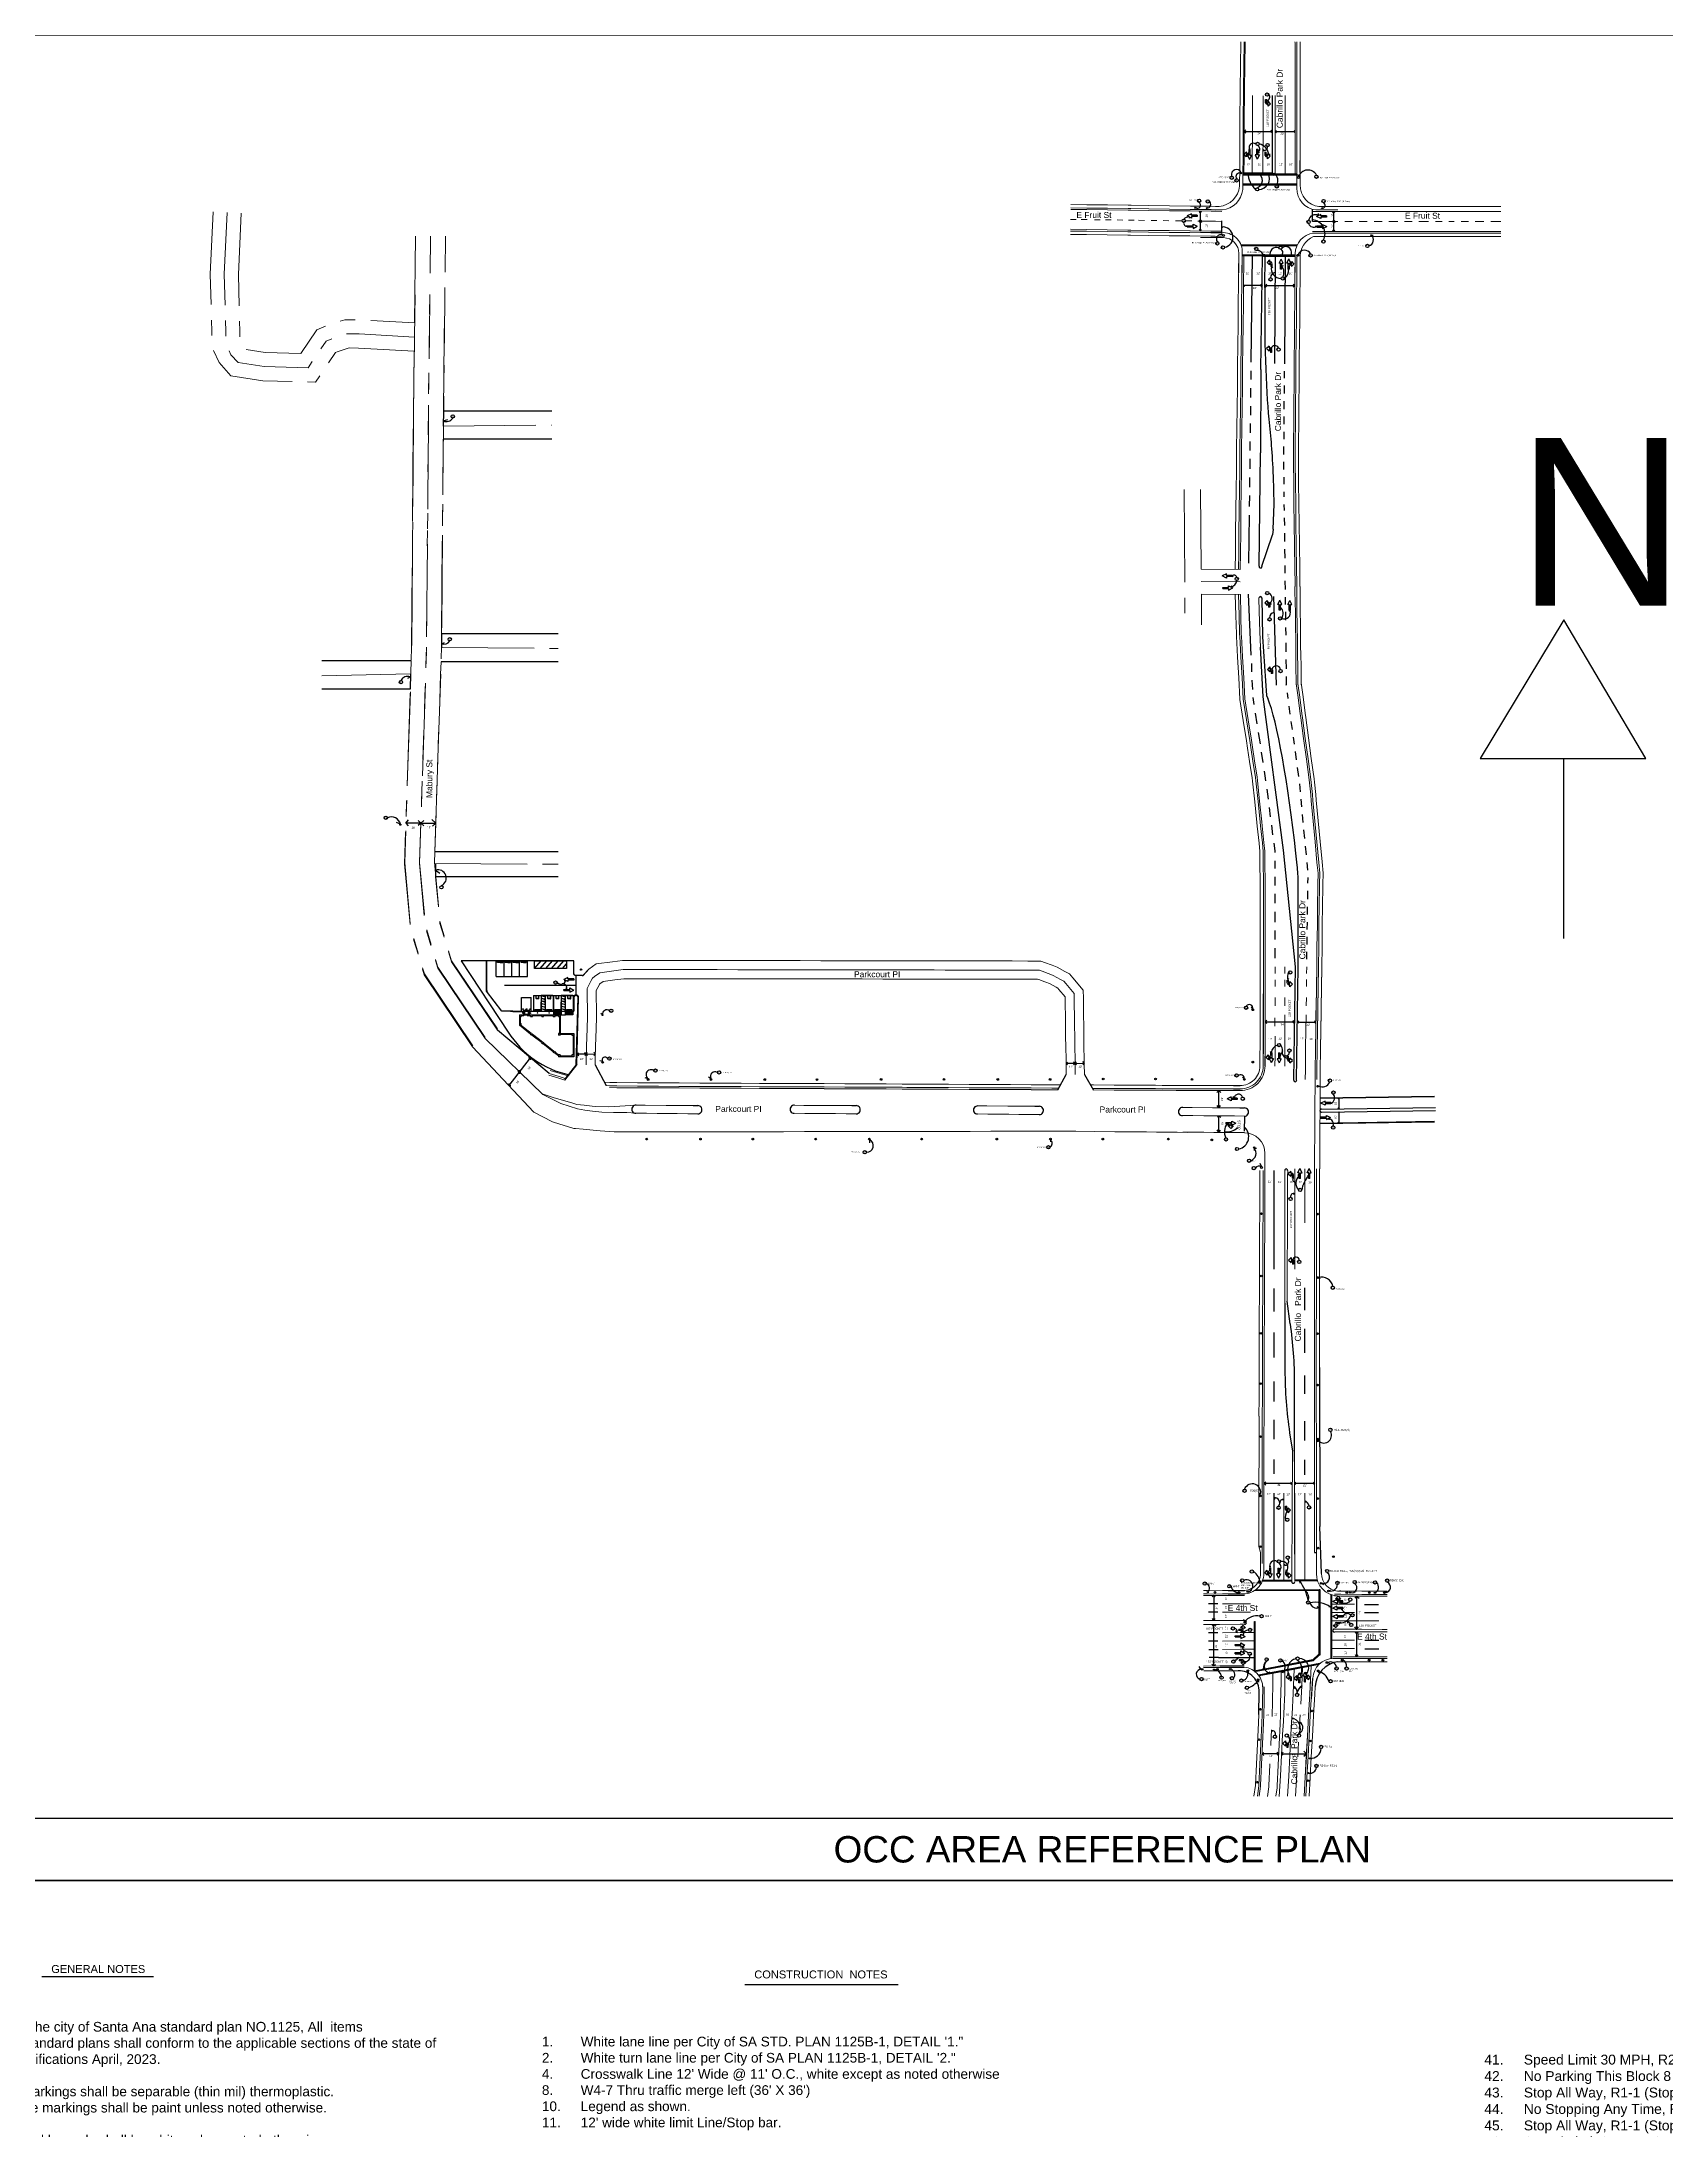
# Paper-space layout 'Layout1' of a CAD drawing. Header units: inches. Extents: x 0 to 35.9, y 0 to 23.6.
# Drawn here: x 9.38 to 22.52, y 6.66 to 23.55 of the extents above; entities that cross this region are included whole.
import ezdxf
from ezdxf.enums import TextEntityAlignment as Align

# ---------------------------------------------------------------- set-up
doc = ezdxf.new("R2010")
doc.units = ezdxf.units.IN
doc.header["$MEASUREMENT"] = 0
doc.linetypes.add('CENTER2', pattern=[1.125, 0.75, -0.125, 0.125, -0.125])
doc.linetypes.add('CENTERX2', pattern=[0.8, 0.5, -0.1, 0.1, -0.1])
doc.layers.get('0').update_dxf_attribs({"lineweight": 30})
for name, color, linetype in [('BLOCK TEXT', 7, 'Continuous'), ('C-ROAD', 7, 'Continuous'), ('C-SIDEWALK-CURB', 92, 'Continuous'), ('DROPOFF ZONE', 50, 'Continuous'), ('HANDICAP PARKING', 150, 'Continuous'), ('HANDICAP PARKING ACCESS AISLE', 130, 'CENTERX2'), ('HANDICAP RAMP', 200, 'Continuous'), ('NO PARKING', 6, 'CENTERX2'), ('REGULAR PARKING', 90, 'Continuous'), ('SIDEWALK IN INTERSECTION', 50, 'Continuous'), ('SIGNS', 104, 'Continuous'), ('STREET SIGNS', 7, 'Continuous'), ('SYMMETRY ELEVATING SOLUTIONS', 7, 'Continuous')]:
    doc.layers.add(name, color=color, linetype=linetype)
doc.styles.add('Sheet', font='arial.ttf', dxfattribs={"height": 0.375})
doc.styles.get("Standard").update_dxf_attribs({"font": 'arial.ttf'})
doc.styles.add('Style-Arial', font='arial.ttf')

# ---------------------------------------------------------------- blocks, each defined once
blk = doc.blocks.new('A$C1C650E7E')
at = {"color": 7, "linetype": 'Continuous', "lineweight": 15}
for p, q in [((-3, 0), (-3, 0)), ((-3, 0), (0, 0)), ((-1, 0), (0, 0)), ((-1, 0), (0, 0)), ((1, 0), (0, 0)), ((1, 0), (0, 1)), ((0, 1), (0, 0)), ((0, 0), (0, 0)), ((0, 0), (0, 0)), ((0, 0), (0, 0)), ((0, 0), (0, 0)), ((0, 0), (0, 0)), ((0, 0), (0, 0)), ((0, 0), (0, 0)), ((0, 0), (0, 0)), ((0, 0), (0, 0)), ((0, 0), (0, 0)), ((0, 0), (0, 0)), ((0, 0), (0, 0)), ((0, 0), (0, 0)), ((0, 0), (0, 0)), ((0, 0), (0, 0)), ((0, 0), (0, 0)), ((0, 0), (1, 0)), ((1, 0), (0, -1)), ((0, 0), (0, -1)), ((0, 0), (0, 0)), ((0, 0), (0, 0)), ((0, -3), (0, 0)), ((0, -1), (0, -1)), ((0, -3), (0, -3)), ((1, 0), (1, 0))]:
    blk.add_line(p, q, dxfattribs=at)
for p, q in [((0, 0), (0, 0)), ((-3, 0), (0, 0)), ((0, 0), (0, -3))]:
    blk.add_line(p, q)
at = {"color": 7, "linetype": 'Continuous', "lineweight": 15, "flags": 128}
for points in [[(0, 0), (0, 0), (0, 0), (0, 0), (0, 0), (0, 0), (0, 0), (0, 0), (0, 0)], [(0, 0), (0, 0), (0, 0), (0, 0), (0, 0), (0, 0), (0, 0), (0, 0)], [(0, 0), (0, 0), (0, 0), (0, 0), (0, 0), (0, 0), (0, 0), (0, 0), (0, 0)], [(0, 0), (0, 0), (0, 0), (0, 0), (0, 0), (0, 0), (0, 0), (0, 0), (0, 0)], [(0, 0), (0, 0), (0, 0), (0, 0), (0, 0), (0, 0), (0, 0), (0, 0), (0, 0)], [(0, 0), (0, 0), (0, 0), (0, 0), (0, 0), (0, 0), (0, 0), (0, 0), (0, 0)], [(1, 0), (1, 0), (0, 0), (0, 0), (0, 0), (0, 0), (0, 0), (0, 0), (0, 0)]]:
    blk.add_lwpolyline(points, dxfattribs=at)
at = {"color": 7, "linetype": 'Continuous', "lineweight": 15}
for radius, start, end in [(0.188, 45, 135), (0.0945, 45, 135), (0.016, 45, 135), (0.0945, 270, 315), (0.016, 270, 315), (0.188, 315, 45), (0.016, 315, 45), (0.016, 135, 180), (0.0945, 135, 180), (0.0945, 315, 45)]:
    blk.add_arc((0, 0), radius, start, end, dxfattribs=at)
blk = doc.blocks.new('A$C207E235A')
for p, q in [((-16.25, 4), (-14.75, 0.5)), ((-16.25, 0.5), (-14.75, 4)), ((-16.25, 4), (16.25, 4)), ((-16.25, 0.5), (16.25, 0.5)), ((-14.75, 3.5), (-5.25, 2)), ((-5.25, 3.5), (-14.75, 2)), ((-5.25, 2), (-14.75, 0.5)), ((-14.75, 2), (-5.25, 0.5)), ((-5.25, 0.5), (-3.75, 4)), ((-3.75, 0.5), (-5.25, 4)), ((3.75, 4), (5.25, 0.5)), ((3.75, 0.5), (5.25, 4)), ((5.25, 3.5), (14.75, 2)), ((14.75, 3.5), (5.25, 2)), ((14.75, 2), (5.25, 0.5)), ((5.25, 2), (14.75, 0.5)), ((14.75, 0.5), (16.25, 4)), ((16.25, 0.5), (14.75, 4))]:
    blk.add_line(p, q)
at = {"linetype": 'CENTERX2'}
blk.add_line((0, 0), (0, 4.5), dxfattribs=at)
for points in [[(-16.25, 0.5), (-14.75, 0.5), (-14.75, 4), (-16.25, 4)], [(-14.75, 2), (-5.25, 2), (-5.25, 3.5), (-14.75, 3.5)], [(-14.75, 0.5), (-5.25, 0.5), (-5.25, 2), (-14.75, 2)], [(-5.25, 0.5), (-3.75, 0.5), (-3.75, 4), (-5.25, 4)], [(5.25, 0.5), (3.75, 0.5), (3.75, 4), (5.25, 4)], [(14.75, 2), (5.25, 2), (5.25, 3.5), (14.75, 3.5)], [(14.75, 0.5), (5.25, 0.5), (5.25, 2), (14.75, 2)], [(16.25, 0.5), (14.75, 0.5), (14.75, 4), (16.25, 4)]]:
    blk.add_lwpolyline(points, close=True)
at = {"insert": (0, 2.25), "char_height": 1.75, "attachment_point": 5}
blk.add_mtext('{\\fISOCPEUR|b0|i0|c0|p34;℄}', dxfattribs=at)
blk = doc.blocks.new('A$C449753AF')
at = {"color": 7, "linetype": 'Continuous', "lineweight": 15}
for p, q in [((-13, 0), (13, 0)), ((-18, -1), (-18, -3)), ((-18, -1), (-16, -1)), ((-18, -1), (-16, -1)), ((-18, -2), (-18, -1)), ((-18, -2), (-18, -1)), ((-18, -2), (-18, -2)), ((-18, -3), (-18, -10)), ((-18, -3), (-18, -3)), ((-16, -8), (-18, -8)), ((-18, -9), (-18, -8)), ((-18, -9), (-18, -8)), ((-18, -9), (-18, -8)), ((-18, -8), (-18, -8)), ((-18, -9), (18, -9)), ((-18, -9), (-18, -9)), ((-18, -9), (-18, -10)), ((-18, -9), (-18, -9)), ((-18, -9), (-18, -9)), ((-18, -9), (-18, -10)), ((-16, -9), (-18, -9)), ((-18, -9), (-18, -9)), ((-18, -10), (18, -10)), ((-18, -10), (18, -10)), ((-17, -3), (-17, -3)), ((-17, -3), (-17, -3)), ((-17, -3), (-17, -3)), ((-17, -3), (-17, -4)), ((-17, -3), (-17, -3)), ((-17, -3), (-16, -3)), ((-16, -3), (-17, -3)), ((-17, -3), (-16, -3)), ((-16, -3), (-17, -3)), ((-16, -3), (-17, -3)), ((-17, -4), (-17, -4)), ((-17, -4), (-16, -4)), ((-17, -5), (-17, -5)), ((-17, -5), (-17, -5)), ((-17, -5), (-17, -5)), ((-17, -5), (-17, -5)), ((-17, -5), (-17, -5)), ((-17, -5), (-17, -5)), ((-17, -5), (-17, -5)), ((-17, -5), (-17, -5)), ((-17, -5), (-17, -5)), ((-17, -5), (-17, -5)), ((-17, -5), (-17, -5)), ((-17, -5), (-17, -5)), ((-17, -5), (-17, -5)), ((-17, -5), (-17, -5)), ((-17, -5), (-17, -5)), ((-17, -5), (-17, -5)), ((-17, -5), (-17, -5)), ((-17, -5), (-17, -5)), ((-17, -5), (-17, -5)), ((-17, -5), (-17, -5)), ((-16, -5), (-16, -1)), ((-16, -5), (-16, -1)), ((-16, -1), (-16, -1)), ((-16, -1), (-16, -9)), ((-16, -1), (-16, -9)), ((-16, -1), (-16, -3)), ((-15, -2), (-16, -2)), ((-15, -3), (-16, -3)), ((-16, -3), (-16, -4)), ((-16, -4), (-16, -4)), ((-16, -4), (-16, -4)), ((-16, -4), (-16, -4)), ((-16, -4), (-16, -4)), ((-16, -4), (-16, -4)), ((-16, -4), (-16, -4)), ((-16, -4), (-16, -4)), ((-16, -4), (-16, -4)), ((-16, -4), (-16, -4)), ((-16, -4), (-16, -4)), ((-16, -4), (-16, -4)), ((-16, -4), (-15, -4)), ((-16, -4), (-15, -4)), ((-16, -4), (-16, -4)), ((-15, -4), (-16, -4)), ((-15, -4), (-16, -4)), ((-16, -4), (-16, -4)), ((-16, -4), (-16, -5)), ((-16, -5), (-16, -5)), ((-16, -5), (-16, -5)), ((-16, -5), (-16, -5)), ((-16, -8), (-16, -5)), ((-16, -5), (-16, -5)), ((-16, -8), (-16, -5)), ((-16, -5), (-16, -5)), ((-16, -5), (-16, -5)), ((-16, -5), (-16, -5)), ((-16, -5), (-16, -5)), ((-16, -5), (-16, -5)), ((-16, -5), (-16, -5)), ((-16, -5), (-16, -5)), ((-16, -5), (-16, -5)), ((-16, -5), (-16, -5)), ((-16, -5), (-16, -5)), ((-16, -5), (-16, -8)), ((-14, -6), (-16, -6)), ((-14, -6), (-16, -6)), ((-16, -6), (-16, -6)), ((-15, -6), (-16, -6)), ((-15, -6), (-16, -6)), ((-15, -7), (-16, -7)), ((-15, -8), (-16, -8)), ((-16, -9), (-16, -9)), ((-16, -9), (16, -9)), ((-16, -9), (-16, -9)), ((-15, -2), (-15, -3)), ((-15, -2), (-15, -5)), ((-15, -3), (-15, -4)), ((-15, -4), (-15, -4)), ((-15, -5), (-15, -5)), ((-15, -5), (-15, -5)), ((-15, -5), (-15, -5)), ((-15, -5), (-15, -5)), ((-15, -5), (-15, -5)), ((-15, -5), (-15, -5)), ((-15, -5), (-15, -5)), ((-15, -5), (-15, -5)), ((-15, -5), (-15, -5)), ((-14, -5), (-15, -5)), ((-15, -5), (-15, -5)), ((-15, -5), (-14, -5)), ((-15, -5), (-15, -5)), ((-15, -5), (-15, -5)), ((-15, -6), (-15, -5)), ((-15, -6), (-15, -6)), ((-15, -7), (-15, -6)), ((-15, -8), (-15, -6)), ((-15, -8), (-15, -7)), ((-14, -2), (-14, -5)), ((-13, -5), (-14, -5)), ((-14, -5), (-13, -5)), ((-14, -8), (-14, -5)), ((-14, -6), (-14, -6)), ((-13, -7), (-13, 0)), ((-13, -4), (-13, -5)), ((-13, -4), (-13, -4)), ((-13, -4), (-13, -5)), ((-13, -4), (-13, -4)), ((-13, -5), (-13, -6)), ((-13, -5), (-13, -6)), ((-13, -5), (-13, -5)), ((-13, -6), (-13, -6)), ((-13, -6), (-13, -6)), ((-13, -7), (-12, -7)), ((-13, -7), (-13, -7)), ((-12, -7), (-12, -1)), ((-12, -1), (12, -1)), ((-12, -7), (12, -7)), ((12, -1), (12, -1)), ((12, -1), (12, -7)), ((12, -7), (13, -7)), ((13, 0), (13, -7)), ((13, -5), (13, -4)), ((13, -4), (13, -4)), ((13, -5), (13, -4)), ((13, -4), (13, -4)), ((13, -5), (14, -5)), ((13, -6), (13, -5)), ((13, -6), (13, -5)), ((14, -5), (13, -5)), ((13, -5), (13, -5)), ((13, -6), (13, -6)), ((13, -6), (13, -6)), ((13, -7), (13, -7)), ((14, -5), (14, -2)), ((14, -5), (15, -5)), ((15, -5), (14, -5)), ((14, -5), (14, -8)), ((16, -6), (14, -6)), ((16, -6), (14, -6)), ((14, -6), (14, -6)), ((15, -2), (16, -2)), ((15, -3), (15, -2)), ((15, -5), (15, -2)), ((15, -3), (16, -3)), ((15, -4), (15, -3)), ((15, -4), (16, -4)), ((15, -4), (16, -4)), ((15, -4), (16, -4)), ((15, -4), (16, -4)), ((15, -4), (15, -4)), ((15, -5), (15, -5)), ((15, -5), (15, -5)), ((15, -5), (15, -5)), ((15, -5), (15, -5)), ((15, -5), (15, -5)), ((15, -5), (15, -5)), ((15, -5), (15, -5)), ((15, -5), (15, -5)), ((15, -5), (15, -5)), ((15, -5), (15, -5)), ((15, -5), (15, -5)), ((15, -5), (15, -5)), ((15, -5), (15, -5)), ((15, -5), (15, -6)), ((15, -6), (16, -6)), ((15, -6), (16, -6)), ((15, -6), (15, -6)), ((15, -6), (15, -7)), ((15, -6), (15, -8)), ((15, -7), (16, -7)), ((15, -7), (15, -8)), ((15, -8), (16, -8)), ((16, -1), (16, -5)), ((16, -1), (16, -1)), ((16, -1), (16, -8)), ((16, -9), (16, -1)), ((16, -9), (16, -1)), ((16, -1), (18, -1)), ((16, -1), (18, -1)), ((16, -8), (16, -1)), ((16, -4), (16, -4)), ((16, -5), (16, -5)), ((16, -5), (16, -5)), ((16, -5), (16, -5)), ((16, -5), (16, -8)), ((16, -6), (16, -6)), ((18, -8), (16, -8)), ((16, -9), (16, -9)), ((18, -9), (16, -9)), ((16, -9), (16, -9)), ((18, -3), (18, -1)), ((18, -1), (18, -2)), ((18, -1), (18, -2)), ((18, -2), (18, -2)), ((18, -10), (18, -3)), ((18, -3), (18, -3)), ((18, -9), (18, -8)), ((18, -8), (18, -9)), ((18, -8), (18, -9)), ((18, -8), (18, -8)), ((18, -9), (18, -9)), ((18, -10), (18, -9)), ((18, -9), (18, -9)), ((18, -9), (18, -9)), ((18, -10), (18, -9)), ((18, -9), (18, -9))]:
    blk.add_line(p, q, dxfattribs=at)
blk.add_line((15, -5), (15, -5))
at = {"color": 7, "linetype": 'Continuous', "lineweight": 15, "flags": 128}
for points in [[(-17, -5), (-17, -5), (-17, -5), (-17, -5), (-17, -5), (-17, -5), (-17, -5), (-17, -5), (-17, -5), (-17, -5)], [(-17, -5), (-17, -5), (-17, -5), (-17, -5), (-17, -5), (-17, -5), (-17, -5), (-17, -5), (-17, -5), (-17, -5)], [(-17, -5), (-17, -5), (-17, -5), (-17, -5), (-17, -5), (-17, -5), (-17, -5), (-17, -5), (-17, -5), (-17, -5)], [(-17, -5), (-17, -5), (-17, -5), (-17, -5), (-17, -5), (-17, -5), (-17, -5), (-17, -5), (-17, -5), (-17, -5)], [(-17, -5), (-17, -5), (-17, -5), (-17, -5), (-17, -5), (-17, -5), (-17, -5), (-17, -5), (-17, -5), (-17, -5)], [(-16, -5), (-16, -5), (-16, -5), (-16, -5), (-16, -5), (-16, -5), (-16, -5), (-16, -5), (-16, -5), (-16, -5)], [(-16, -5), (-16, -5), (-16, -5), (-16, -5), (-16, -5), (-16, -5), (-16, -5), (-16, -5), (-16, -5), (-16, -5)]]:
    blk.add_lwpolyline(points, dxfattribs=at)
at = {"color": 7, "linetype": 'Continuous', "lineweight": 15}
for centre in [(-10, -5), (-2, -1), (1, -1), (10, -5)]:
    blk.add_circle(centre, 0.219, dxfattribs=at)
for centre, radius, start, end in [((-13, 0), 0.313, 90, 180), ((13, 0), 0.313, 0, 90), ((-18, -1), 0.136, 90, 180), ((-18, -1), 0.016, 90, 180), ((-18, -9), 0.136, 180, 270), ((-18, -9), 0.016, 180, 270), ((-16, -5), 0.324, 162.1214, 197.8786), ((-16, -5), 0.324, 162.1214, 197.8786), ((-16, -5), 0.324, 162.1214, 197.8786), ((-16, -5), 0.324, 162.1201, 197.8799), ((-16, -1), 0.136, 0, 90), ((-16, -1), 0.016, 0, 90), ((-16, -5), 0.136, 90, 180), ((-16, -5), 0.016, 90, 180), ((-16, -5), 0.324, 162.1214, 197.8786), ((-16, -5), 0.324, 162.1214, 197.8786), ((-16, -5), 0.324, 162.1169, 197.8831), ((-16, -5), 0.136, 180, 270), ((-16, -5), 0.016, 180, 270), ((-16, -8), 0.438, 270, 0), ((-16, -8), 0.188, 270, 0), ((-16, -9), 0.016, 270, 0), ((-15, -5), 0.0625, 90, 180), ((-15, -5), 0.0625, 180, 270), ((-14, -5), 0.0625, 0, 90), ((-14, -5), 0.0625, 180, 270), ((-14, -5), 0.0625, 90, 180), ((-14, -5), 0.0625, 270, 0), ((-13, -4), 0.1, 90, 174.0149), ((-13, -5), 0.0625, 270, 354.0149), ((-13, -5), 0.0625, 5.9851, 90), ((-13, -6), 0.1, 185.9851, 270), ((-12, -7), 0.125, 270, 0), ((12, -7), 0.125, 180, 270), ((13, -4), 0.1, 5.9851, 90), ((13, -5), 0.0625, 90, 174.0149), ((13, -5), 0.0625, 185.9851, 270), ((13, -6), 0.1, 270, 354.0149), ((14, -5), 0.0625, 180, 270), ((14, -5), 0.0625, 0, 90), ((14, -5), 0.0625, 90, 180), ((14, -5), 0.0625, 270, 0), ((15, -5), 0.0625, 270, 0), ((15, -5), 0.0625, 0, 90), ((16, -1), 0.136, 90, 180), ((16, -1), 0.016, 90, 180), ((16, -5), 0.016, 0, 90), ((16, -5), 0.136, 0, 90), ((16, -5), 0.016, 270, 0), ((16, -5), 0.136, 270, 0), ((16, -8), 0.438, 180, 270), ((16, -8), 0.188, 180, 270), ((16, -9), 0.016, 180, 270), ((18, -1), 0.136, 0, 90), ((18, -1), 0.016, 0, 90), ((18, -9), 0.136, 270, 0), ((18, -9), 0.016, 270, 0)]:
    blk.add_arc(centre, radius, start, end, dxfattribs=at)
for points in [[(-17, -3), (-17, -3)], [(-17, -3), (-17, -3)], [(-16, -3), (-17, -3)], [(-17, -4), (-17, -4)], [(-17, -4), (-17, -4)], [(-17, -4), (-16, -4)], [(-17, -5), (-17, -5)], [(-17, -5), (-17, -5)], [(-17, -5), (-17, -5)], [(-17, -5), (-17, -5)], [(-17, -5), (-17, -5)], [(-17, -5), (-17, -5)], [(-17, -5), (-17, -5)], [(-17, -5), (-17, -5)], [(-17, -5), (-17, -5)], [(-17, -5), (-17, -5)], [(-17, -5), (-17, -5)], [(-17, -5), (-17, -5)], [(-17, -5), (-17, -5)], [(-17, -5), (-17, -5)], [(-17, -5), (-17, -5)], [(-17, -5), (-17, -5)], [(-17, -5), (-17, -5)], [(-17, -5), (-17, -5)], [(-17, -5), (-17, -5)], [(-17, -5), (-17, -5)], [(-17, -5), (-17, -5)], [(-17, -5), (-17, -5)], [(-17, -5), (-17, -5)], [(-17, -5), (-17, -5)], [(-17, -5), (-17, -5)], [(-17, -5), (-17, -5)], [(-17, -5), (-17, -5)], [(-17, -5), (-17, -5)], [(-17, -5), (-17, -5)], [(-17, -5), (-17, -5)], [(-17, -5), (-17, -5)], [(-17, -5), (-17, -5)], [(-17, -5), (-17, -5)], [(-17, -5), (-17, -5)], [(-17, -5), (-17, -5)], [(-17, -5), (-17, -5)], [(-17, -5), (-17, -5)], [(-17, -5), (-17, -5)], [(-17, -5), (-17, -5)], [(-17, -5), (-17, -5)], [(-17, -5), (-17, -5)], [(-17, -5), (-17, -5)], [(-17, -5), (-17, -5)], [(-17, -5), (-17, -5)], [(-17, -5), (-17, -5)], [(-17, -5), (-17, -5)], [(-17, -5), (-17, -5)], [(-16, -3), (-16, -3)], [(-16, -4), (-16, -4)], [(-16, -4), (-16, -4)], [(-17, -5), (-17, -5)], [(-17, -5), (-17, -5)], [(-17, -5), (-17, -5)], [(-17, -5), (-17, -5)], [(-16, -5), (-16, -5)], [(-16, -5), (-16, -5)], [(-16, -5), (-16, -5)], [(-16, -5), (-16, -5)], [(-16, -5), (-16, -5)], [(-16, -5), (-16, -5)], [(-16, -5), (-16, -5)], [(-16, -5), (-16, -5)], [(-16, -5), (-16, -5)], [(-16, -5), (-16, -5)], [(-16, -5), (-17, -5)], [(-17, -5), (-16, -5)], [(-16, -5), (-16, -5)], [(-16, -5), (-16, -5)], [(-16, -5), (-16, -5)], [(-16, -5), (-16, -5)], [(-17, -5), (-17, -5)], [(-16, -5), (-16, -5)], [(-16, -5), (-16, -5)], [(-16, -5), (-16, -5)], [(-16, -5), (-16, -5)], [(-17, -5), (-17, -5)], [(-16, -5), (-15, -5)], [(-15, -5), (-16, -5)], [(-16, -5), (-16, -5)], [(-16, -5), (-16, -5)], [(-16, -5), (-16, -5)], [(-16, -5), (-16, -5)], [(-16, -5), (-16, -5)], [(-16, -5), (-16, -5)], [(-14, -2), (-15, -2)], [(-15, -3), (-15, -3)], [(-15, -3), (-15, -3)], [(-15, -5), (-15, -5)], [(-15, -5), (-15, -5)], [(-15, -5), (-15, -5)], [(-15, -5), (-15, -5)], [(-15, -7), (-15, -7)], [(-15, -7), (-15, -7)], [(-14, -8), (-15, -8)], [(-14, -5), (-14, -5)], [(15, -2), (14, -2)], [(14, -5), (14, -5)], [(14, -5), (14, -5)], [(15, -8), (14, -8)], [(15, -3), (15, -3)], [(15, -3), (15, -3)], [(16, -5), (15, -5)], [(15, -5), (16, -5)], [(15, -5), (15, -5)], [(15, -5), (15, -5)], [(15, -5), (15, -5)], [(15, -5), (15, -5)], [(15, -7), (15, -7)], [(15, -7), (15, -7)]]:
    blk.add_open_spline(points, degree=1, dxfattribs=at)
for points, knots in [([(-17, -3), (-17, -3), (-17, -3), (-17, -4), (-17, -4), (-17, -4)], [0, 0, 0, 0, 0.274988, 0.556127, 1, 1, 1, 1]), ([(-17, -3), (-17, -3), (-17, -3), (-17, -3), (-17, -3), (-17, -3), (-17, -3)], [0, 0, 0, 0, 0.1124, 0.374521, 0.643077, 1, 1, 1, 1]), ([(-17, -3), (-17, -3), (-17, -3), (-17, -3), (-17, -3), (-17, -3)], [0, 0, 0, 0, 0.2749946, 0.5561173, 1, 1, 1, 1]), ([(-17, -5), (-17, -5), (-17, -5), (-17, -5), (-17, -5), (-17, -5)], [0, 0, 0, 0, 0.3681589, 0.7474084, 1, 1, 1, 1]), ([(-17, -5), (-17, -5), (-17, -5), (-17, -5), (-17, -5)], [0, 0, 0, 0, 0.375722, 1, 1, 1, 1]), ([(-17, -5), (-17, -5), (-17, -5), (-17, -5), (-17, -5)], [0, 0, 0, 0, 0.624292, 1, 1, 1, 1]), ([(-17, -5), (-17, -5), (-17, -5), (-17, -5), (-17, -5), (-17, -5)], [0, 0, 0, 0, 0.368167, 0.747408, 1, 1, 1, 1]), ([(-17, -5), (-17, -5), (-17, -5), (-17, -5), (-17, -5), (-17, -5), (-17, -5), (-17, -5), (-17, -5), (-17, -5), (-17, -5), (-17, -5), (-17, -5), (-17, -5), (-17, -5)], [0, 0, 0, 0, 0.045169, 0.133541, 0.222976, 0.312384, 0.400261, 0.485768, 0.569352, 0.652584, 0.73711, 0.823903, 0.91268, 1, 1, 1, 1]), ([(-17, -5), (-17, -5), (-17, -5), (-17, -5), (-17, -5), (-17, -5), (-17, -5), (-17, -5), (-17, -5), (-17, -5), (-17, -5), (-17, -5), (-17, -5), (-17, -5)], [0, 0, 0, 0, 0.004485, 0.115778, 0.226456, 0.33528, 0.441985, 0.547044, 0.651426, 0.756298, 0.862617, 0.970957, 1, 1, 1, 1]), ([(-17, -5), (-17, -5), (-17, -5), (-17, -5), (-17, -5), (-17, -5), (-17, -5), (-17, -5), (-17, -5), (-17, -5), (-17, -5), (-17, -5), (-17, -5), (-17, -5), (-17, -5)], [0, 0, 0, 0, 0.045169, 0.133541, 0.222976, 0.312384, 0.400261, 0.485768, 0.569352, 0.652584, 0.737109, 0.823902, 0.91268, 1, 1, 1, 1]), ([(-17, -5), (-17, -5), (-17, -5), (-17, -5), (-17, -5), (-17, -5), (-17, -5), (-17, -5), (-17, -5), (-17, -5), (-17, -5), (-17, -5), (-17, -5), (-17, -5), (-17, -5)], [0, 0, 0, 0, 0.0451692, 0.1335405, 0.2229764, 0.3123837, 0.4002608, 0.4857675, 0.5693519, 0.6525836, 0.7371086, 0.8239031, 0.9126798, 1, 1, 1, 1]), ([(-17, -5), (-17, -5), (-17, -5), (-17, -5), (-17, -5), (-17, -5), (-17, -5), (-17, -5), (-17, -5), (-17, -5), (-17, -5), (-17, -5), (-17, -5), (-17, -5)], [0, 0, 0, 0, 0.004484, 0.115777, 0.226455, 0.335279, 0.441984, 0.547043, 0.651426, 0.756298, 0.862617, 0.970957, 1, 1, 1, 1]), ([(-17, -5), (-17, -5), (-17, -5), (-17, -5), (-17, -5), (-17, -5), (-17, -5), (-17, -5), (-17, -5), (-17, -5), (-17, -5), (-17, -5), (-17, -5), (-17, -5), (-17, -5)], [0, 0, 0, 0, 0.045169, 0.13354, 0.222976, 0.312384, 0.400261, 0.485768, 0.569352, 0.652584, 0.737109, 0.823903, 0.91268, 1, 1, 1, 1]), ([(-17, -5), (-17, -5), (-17, -5), (-17, -5), (-17, -5), (-17, -5), (-17, -5), (-17, -5), (-17, -5), (-17, -5), (-17, -5), (-17, -5), (-17, -5), (-17, -5), (-17, -5)], [0, 0, 0, 0, 0.045169, 0.133541, 0.222976, 0.312384, 0.400261, 0.485768, 0.569352, 0.652584, 0.737109, 0.823903, 0.91268, 1, 1, 1, 1]), ([(-17, -5), (-17, -5), (-17, -5), (-17, -5), (-17, -5), (-17, -5), (-17, -5), (-17, -5), (-17, -5), (-17, -5), (-17, -5), (-17, -5), (-17, -5), (-17, -5)], [0, 0, 0, 0, 0.004485, 0.115777, 0.226456, 0.335279, 0.441984, 0.547043, 0.651426, 0.756298, 0.862617, 0.970956, 1, 1, 1, 1]), ([(-17, -5), (-17, -5), (-17, -5), (-17, -5), (-17, -5), (-17, -5), (-17, -5), (-17, -5), (-17, -5), (-17, -5), (-17, -5), (-17, -5), (-17, -5), (-17, -5)], [0, 0, 0, 0, 0.004485, 0.115777, 0.226456, 0.335279, 0.441984, 0.547043, 0.651426, 0.756298, 0.862617, 0.970956, 1, 1, 1, 1]), ([(-17, -5), (-17, -5), (-17, -5), (-17, -5), (-17, -5), (-17, -5)], [0, 0, 0, 0, 0.344177, 0.689322, 1, 1, 1, 1]), ([(-17, -5), (-17, -5), (-17, -5), (-17, -5), (-17, -5), (-17, -5)], [0, 0, 0, 0, 0.287683, 0.645506, 1, 1, 1, 1]), ([(-17, -5), (-17, -5), (-17, -5), (-17, -5), (-17, -5), (-17, -5), (-17, -5), (-17, -5), (-17, -5), (-17, -5)], [0, 0, 0, 0, 0.041424, 0.222637, 0.400297, 0.575218, 0.749023, 0.923608, 1, 1, 1, 1]), ([(-17, -5), (-17, -5), (-17, -5), (-17, -5), (-17, -5), (-17, -5), (-17, -5), (-17, -5), (-17, -5), (-17, -5)], [0, 0, 0, 0, 0.041424, 0.222637, 0.400297, 0.575218, 0.749023, 0.923608, 1, 1, 1, 1]), ([(-17, -5), (-17, -5), (-17, -5), (-17, -5), (-17, -5), (-17, -5), (-17, -5), (-17, -5), (-17, -5), (-17, -5)], [0, 0, 0, 0, 0.041424, 0.222637, 0.400297, 0.575218, 0.749023, 0.923608, 1, 1, 1, 1]), ([(-17, -5), (-17, -5), (-17, -5), (-17, -5), (-17, -5), (-17, -5), (-17, -5), (-17, -5), (-17, -5), (-17, -5)], [0, 0, 0, 0, 0.041424, 0.222637, 0.400297, 0.575218, 0.749023, 0.923608, 1, 1, 1, 1]), ([(-16, -4), (-16, -4), (-16, -4), (-16, -4), (-16, -4), (-16, -4)], [0, 0, 0, 0, 0.278715, 0.563688, 1, 1, 1, 1]), ([(-16, -4), (-16, -4), (-16, -4), (-16, -4), (-16, -4)], [0, 0, 0, 0, 0.708533, 1, 1, 1, 1]), ([(-16, -4), (-16, -4), (-16, -4), (-16, -4), (-16, -4)], [0, 0, 0, 0, 0.291464, 1, 1, 1, 1]), ([(-16, -4), (-16, -4), (-16, -4), (-16, -4), (-16, -4), (-16, -4)], [0, 0, 0, 0, 0.278715, 0.563688, 1, 1, 1, 1]), ([(-16, -5), (-16, -5), (-16, -5), (-16, -5), (-16, -5), (-16, -5), (-16, -5), (-16, -5), (-16, -5), (-16, -5), (-16, -5), (-16, -5), (-16, -5), (-16, -5)], [0, 0, 0, 0, 0.004485, 0.115777, 0.226456, 0.33528, 0.441984, 0.547044, 0.651426, 0.756298, 0.862617, 0.970957, 1, 1, 1, 1]), ([(-16, -5), (-16, -5), (-16, -5), (-16, -5), (-16, -5), (-16, -5), (-16, -5), (-16, -5), (-16, -5), (-16, -5), (-16, -5), (-16, -5), (-16, -5), (-16, -5), (-16, -5)], [0, 0, 0, 0, 0.045169, 0.133541, 0.222976, 0.312384, 0.400261, 0.485768, 0.569352, 0.652584, 0.73711, 0.823903, 0.91268, 1, 1, 1, 1]), ([(-16, -5), (-16, -5), (-16, -5), (-16, -5), (-16, -5), (-17, -5), (-17, -5), (-17, -5), (-17, -5), (-16, -5), (-16, -5), (-16, -5), (-16, -5), (-16, -5)], [0, 0, 0, 0, 0.004485, 0.115777, 0.226456, 0.33528, 0.441984, 0.547044, 0.651426, 0.756298, 0.862617, 0.970957, 1, 1, 1, 1]), ([(-16, -5), (-16, -5), (-16, -5), (-16, -5), (-16, -5), (-16, -5), (-16, -5), (-16, -5), (-16, -5), (-16, -5), (-16, -5), (-16, -5), (-16, -5), (-16, -5), (-16, -5)], [0, 0, 0, 0, 0.045169, 0.133541, 0.222976, 0.312384, 0.400261, 0.485768, 0.569352, 0.652584, 0.73711, 0.823903, 0.91268, 1, 1, 1, 1]), ([(-16, -5), (-16, -5), (-16, -5), (-16, -5), (-16, -5), (-16, -5), (-16, -5), (-16, -5), (-16, -5), (-16, -5)], [0, 0, 0, 0, 0.041424, 0.222637, 0.400296, 0.575217, 0.749022, 0.923607, 1, 1, 1, 1]), ([(-16, -5), (-16, -5), (-17, -5), (-17, -5), (-17, -5), (-17, -5), (-17, -5), (-17, -5), (-16, -5), (-16, -5)], [0, 0, 0, 0, 0.041424, 0.222637, 0.400296, 0.575217, 0.749022, 0.923607, 1, 1, 1, 1]), ([(-16, -5), (-16, -5), (-16, -5), (-16, -5), (-16, -5), (-16, -5)], [0, 0, 0, 0, 0.432396, 0.879579, 1, 1, 1, 1]), ([(-16, -5), (-16, -5), (-16, -5), (-16, -5), (-16, -5)], [0, 0, 0, 0, 0.5040169, 1, 1, 1, 1]), ([(-16, -5), (-16, -5), (-16, -5), (-16, -5), (-16, -5)], [0, 0, 0, 0, 0.3680486, 1, 1, 1, 1]), ([(-16, -5), (-16, -5), (-16, -5), (-16, -5), (-16, -5), (-16, -5)], [0, 0, 0, 0, 0.03316, 0.729041, 1, 1, 1, 1]), ([(-16, -5), (-16, -5), (-16, -5), (-16, -5), (-16, -5)], [0, 0, 0, 0, 0.503975, 1, 1, 1, 1]), ([(-16, -5), (-16, -5), (-16, -5), (-16, -5), (-16, -5), (-16, -5)], [0, 0, 0, 0, 0.43244, 0.879538, 1, 1, 1, 1])]:
    blk.add_open_spline(points, degree=3, knots=knots, dxfattribs=at)
blk = doc.blocks.new('Structure - Plain')
for name in ['A$C449753AF', 'A$C207E235A']:
    blk.add_blockref(name, (0, 0))
blk = doc.blocks.new('COP')
for points in [[(-3, 0), (3, 0), (3, 0), (-3, 0)], [(2, 2), (-2, 2), (-2, 0), (2, 0)]]:
    blk.add_lwpolyline(points, close=True)
at = {"insert": (0, 1), "char_height": 1.25, "width": 4.5, "attachment_point": 5}
blk.add_mtext('COP', dxfattribs=at)
at = {"insert": (1147, 104), "char_height": 1.75, "attachment_point": 1}
blk.add_mtext('\\A1;', dxfattribs=at)
blk = doc.blocks.new('PB')
for points in [[(-3, 3), (3, 3), (3, 0), (-3, 0)], [(-3, 0), (3, 0), (3, 0), (-3, 0)]]:
    blk.add_lwpolyline(points, close=True)
at = {"insert": (0, 1), "char_height": 1.75, "width": 5.24, "attachment_point": 5}
blk.add_mtext('{\\fCentury Gothic|b0|i0|c0|p34;PB}', dxfattribs=at)
blk = doc.blocks.new('Handrail 35')
blk.add_line((13.5, 0), (-13.5, 0))
for points in [[(-14.125, -1.25), (-12.875, -1.25), (-12.875, 0), (-14.125, 0)], [(14.125, -1.25), (12.875, -1.25), (12.875, 0), (14.125, 0)]]:
    blk.add_lwpolyline(points, close=True)
blk.add_lwpolyline([(-17.375, -1.75), (17.375, -1.75, 0.414213562), (17.5, -1.625), (17.5, -1.375, 0.414213562), (17.375, -1.25), (-17.375, -1.25, 0.414213562), (-17.5, -1.375), (-17.5, -1.625, 0.414213562)], format="xyb", close=True)
blk = doc.blocks.new('ColumnText_1')
at = {"layer": 'HANDICAP PARKING ACCESS AISLE', "linetype": 'Continuous', "style": 'Style-Arial'}
for s, p in [('NO', (29.6, 0.8)), ('PARKING', (27.5, -1))]:
    blk.add_text(s, height=1.04, rotation=1.6644, dxfattribs=at).set_placement(p, align=Align.TOP_LEFT)
blk = doc.blocks.new('TITLEBLOCK ARCHD24X36')
for p, q in [((35.909, 9.514), (0.031, 9.514)), ((35.909, 9.014), (0.031, 9.014)), ((7.831, 0.428), (7.831, 2.566)), ((11.626, 0.428), (11.626, 2.566)), ((20.176, 0.428), (20.176, 2.566)), ((26.017, 0.428), (26.017, 2.566)), ((27.227, 0.428), (27.227, 2.566)), ((28.937, 0.428), (28.937, 2.566)), ((33.857, 0.428), (33.857, 2.566)), ((35.909, 0.428), (35.909, 2.566)), ((35.909, 2.138), (20.176, 2.138)), ((33.857, 1.888), (26.017, 1.888)), ((33.857, 1.638), (26.017, 1.638)), ((33.857, 1.388), (26.017, 1.388)), ((33.857, 1.138), (26.017, 1.138)), ((33.857, 0.888), (26.017, 0.888)), ((33.857, 0.638), (26.017, 0.638))]:
    blk.add_line(p, q)
at = {"ltscale": 0.125}
for points in [[(0.031, 23.944), (35.909, 23.944), (35.909, 9.514), (0.031, 9.514)], [(0.031, 9.014), (6.23, 9.014), (6.23, 2.691), (0.031, 2.691)], [(6.23, 9.014), (35.909, 9.014), (35.909, 2.691), (6.23, 2.691)]]:
    blk.add_lwpolyline(points, close=True, dxfattribs=at)
for points in [[(34.659, 9.514), (34.659, 9.014)], [(35.409, 9.514), (35.409, 9.014)], [(34.659, 9.264), (35.409, 9.264)]]:
    blk.add_lwpolyline(points)
blk.add_lwpolyline([(6.23, 2.691), (6.23, 9.014)], dxfattribs=at)
at = {"layer": 'BLOCK TEXT', "linetype": 'ByBlock', "lineweight": 100}
for points in [[(0.031, 2.691), (0.031, 23.944), (35.909, 23.944), (35.909, 2.691)], [(35.909, 2.566), (35.909, 0.428), (0.031, 0.428), (0.031, 2.566)]]:
    blk.add_lwpolyline(points, close=True, dxfattribs=at)
at = {"style": 'Sheet'}
for s, width, gutter_width, insert, char_height, attachment_point in [('\\A1;OCC AREA REFERENCE PLAN', 5.40402, 1.069, (17.97, 9.264), 0.21376, 5), ('SCALE', 0.46248, 1.069, (35.034, 9.389), 0.1, 5), ('\\A1;1', 0.21376, 1.069, (35.593, 9.404), 0.2138, 1), ('CALIFORNIA STATE UNIVERSITY ', 5.25336, 1.069, (5.175, 2.3), 0.18, 5), ('CE490', 5.25336, 1.069, (9.166, 2.466), 0.2138, 1), ('PROJECT NAME AND ADDRESS:', 5.25336, 1.069, (15.859, 2.348), 0.21376, 5), ('SHEET NAME:', 2.63324, 1.069, (20.387, 2.466), 0.21376, 1), ('DATE:', 1.77221, 1.069, (26.142, 2.459), 0.2138, 1), ('DRAWN :', 1.77221, 1.069, (27.352, 2.459), 0.2138, 1), ('REVISIONS:', 1.77221, 1.069, (30.437, 2.466), 0.2138, 1), ('SHEET NO:', 1.77221, 1.069, (33.982, 2.459), 0.2138, 1), ('LONG BEACH', 5.25336, 1.069, (5.178, 1.711), 0.375, 5), ('Senior Design Project\\PSection 01-02 Spring 2023', 5.25336, 1.069, (9.64, 1.711), 0.18, 5), ('\\A1;ALL STREETS OVERVIEW', 4.61987, 1.069, (20.887, 1.932), 0.21376, 1), ('A1-3', 1.80207, 0.312, (33.982, 1.711), 0.625, 1), ('GROUP 2', 5.25336, 1.069, (8.916, 1.105), 0.2138, 4), ('1250 BELLFLOWER RD., LONG BEACH, CA 90840\\PTEL: (562) 958 - 4111\\PHTTP://WWW.CSULB.EDU', 5.25336, 1.069, (5.178, 0.855), 0.1, 5), ('TENANT IMPROVEMENTS', 5.25336, 1.069, (13.982, 0.98), 0.2, 4), ('INSTRUCTOR \\PDR. YU-FU KO', 5.25336, 1.069, (9.541, 0.595), 0.1, 5), ('1801 PARK COURT PLACE, BUILDING A\\PSANTA ANA, CA 92701 ', 5.25336, 1.069, (15.678, 0.605), 0.1, 5)]:
    blk.add_mtext_dynamic_manual_height_columns(s, width=width, gutter_width=gutter_width, heights=[0], dxfattribs=dict(at, insert=insert, char_height=char_height, attachment_point=attachment_point))
for s, insert, char_height, attachment_point in [('1:1', (35.034, 9.139), 0.125, 5), ('April 30, 2023', (0.413, 0.399), 0.03, 1)]:
    blk.add_mtext(s, dxfattribs=dict(at, insert=insert, char_height=char_height, attachment_point=attachment_point))
at = {"insert": (15.917, 1.711), "char_height": 0.375, "attachment_point": 5, "line_spacing_factor": 0.66, "style": 'Sheet'}
blk.add_mtext_dynamic_manual_height_columns('APEX PHYSICAL THERAPY & REHABILITATION', width=7.43407, gutter_width=1.069, heights=[0], dxfattribs=at)
at = {"insert": (26.076, 2.052), "char_height": 0.1, "width": 1.98456, "attachment_point": 1, "style": 'Sheet'}
blk.add_mtext('April 30, 2023', dxfattribs=at)
at = {"ltscale": 0.125, "insert": (27.496, 2.079), "char_height": 0.125, "attachment_point": 1, "style": 'Sheet'}
blk.add_mtext_dynamic_manual_height_columns('GROUP 2', width=1.67854, gutter_width=1.875, heights=[0], dxfattribs=at)
at = {"ltscale": 0.125, "insert": (0.039, 0.399), "char_height": 0.03, "attachment_point": 1, "style": 'Sheet'}
blk.add_mtext('4/30/2023 3:24 PM', dxfattribs=at)
at = {"ltscale": 0.1, "insert": (0.285, 0.398), "char_height": 0.03, "attachment_point": 1, "style": 'Sheet'}
blk.add_mtext('ERIKP', dxfattribs=at)
at = {"layer": 'BLOCK TEXT', "insert": (0.099, 0.398), "char_height": 0.03, "attachment_point": 1, "rotation": 0.0625, "style": 'Sheet'}
blk.add_mtext('C:\\\\Users\\\\Valued Customer\\\\Downloads\\\\ALL_STREETS_OVERVIEW (1)', dxfattribs=at)

psp = doc.layouts.get("Layout1")

# ---------------------------------------------------------------- linework, layer by layer
at = {"color": 7}
for p, q in [((19.289, 23.077, 0.954), (19.296, 23.088, 0.954)), ((19.149, 22.683, 0.954), (19.154, 22.692, 0.954)), ((19.218, 22.661, 0.954), (19.23, 22.657, 0.954)), ((19.307, 22.637, 0.954), (19.318, 22.647, 0.954)), ((19.083, 22.495, 0.954), (19.076, 22.498, 0.954)), ((18.664, 22.137, 0.954), (18.661, 22.126, 0.954)), ((18.714, 22.211, 0.954), (18.725, 22.213, 0.954)), ((18.807, 22.208, 0.954), (18.812, 22.213, 0.954)), ((19.709, 22.148, 0.954), (19.709, 22.164, 2.998)), ((19.737, 22.207, 0.954), (19.743, 22.213, 0.954)), ((18.647, 22.061, 0.954), (18.64, 22.067, 0.954)), ((19.695, 22.059, 0.954), (19.682, 22.059, 0.954)), ((20.137, 21.989, 0.954), (20.15, 21.989, 0.954)), ((19.328, 21.735, 0.954), (19.336, 21.724, 0.954)), ((19.411, 21.739, 0.954), (19.424, 21.743, 0.954)), ((19.468, 21.716, 0.954), (19.46, 21.708, 0.954)), ((19.325, 21.073, 0.954), (19.334, 21.075, 0.954)), ((18.998, 19.143, 0.954), (19.006, 19.152, 0.954)), ((19.01, 19.232, 0.954), (19.019, 19.227, 0.954)), ((19.314, 19.007, 0.954), (19.327, 19.007, 0.954)), ((19.401, 18.978, 0.954), (19.404, 18.978, 0.954)), ((19.477, 18.953, 0.954), (19.472, 18.943, 0.954)), ((19.331, 18.477, 0.954), (19.342, 18.483, 0.954)), ((12.281, 17.224, 0.954), (12.249, 17.237, 0.954)), ((13.683, 16.118, 2.887), (12.774, 16.118, 2.887)), ((12.774, 16.118, 2.887), (13.154, 15.542, 2.887)), ((12.977, 15.874, 2.887), (12.977, 16.118, 2.887)), ((12.981, 15.878, 2.887), (12.981, 16.118, 2.887)), ((13.067, 16.106, 2.887), (13.067, 16.111, 2.887)), ((13.067, 16.111, 2.887), (13.109, 16.111, 2.887)), ((13.067, 16.111, 2.887), (13.109, 16.111, 2.887)), ((13.067, 16.11, 2.887), (13.109, 16.11, 2.887)), ((13.088, 16.107, 2.887), (13.067, 16.107, 2.887)), ((13.088, 16.106, 2.887), (13.067, 16.106, 2.887)), ((13.088, 16.106, 2.887), (13.067, 16.106, 2.887)), ((13.088, 16.107, 2.887), (13.109, 16.107, 2.887)), ((13.088, 16.106, 2.887), (13.109, 16.106, 2.887)), ((13.088, 16.106, 2.887), (13.109, 16.106, 2.887)), ((13.109, 16.106, 2.887), (13.109, 16.111, 2.887)), ((13.13, 16.106, 2.887), (13.13, 16.111, 2.887)), ((13.13, 16.111, 2.887), (13.172, 16.111, 2.887)), ((13.13, 16.111, 2.887), (13.172, 16.111, 2.887)), ((13.13, 16.11, 2.887), (13.172, 16.11, 2.887)), ((13.151, 16.107, 2.887), (13.13, 16.107, 2.887)), ((13.151, 16.106, 2.887), (13.13, 16.106, 2.887)), ((13.151, 16.106, 2.887), (13.13, 16.106, 2.887)), ((13.151, 16.107, 2.887), (13.172, 16.107, 2.887)), ((13.151, 16.106, 2.887), (13.172, 16.106, 2.887)), ((13.151, 16.106, 2.887), (13.172, 16.106, 2.887)), ((13.172, 16.106, 2.887), (13.172, 16.111, 2.887)), ((13.194, 16.106, 2.887), (13.194, 16.111, 2.887)), ((13.194, 16.111, 2.887), (13.236, 16.111, 2.887)), ((13.194, 16.111, 2.887), (13.236, 16.111, 2.887)), ((13.194, 16.11, 2.887), (13.236, 16.11, 2.887)), ((13.215, 16.107, 2.887), (13.194, 16.107, 2.887)), ((13.215, 16.106, 2.887), (13.194, 16.106, 2.887)), ((13.215, 16.106, 2.887), (13.194, 16.106, 2.887)), ((13.215, 16.107, 2.887), (13.236, 16.107, 2.887)), ((13.215, 16.106, 2.887), (13.236, 16.106, 2.887)), ((13.215, 16.106, 2.887), (13.236, 16.106, 2.887)), ((13.236, 16.106, 2.887), (13.236, 16.111, 2.887)), ((13.257, 16.106, 2.887), (13.257, 16.111, 2.887)), ((13.257, 16.111, 2.887), (13.299, 16.111, 2.887)), ((13.257, 16.111, 2.887), (13.299, 16.111, 2.887)), ((13.257, 16.11, 2.887), (13.299, 16.11, 2.887)), ((13.278, 16.107, 2.887), (13.257, 16.107, 2.887)), ((13.278, 16.106, 2.887), (13.257, 16.106, 2.887)), ((13.278, 16.106, 2.887), (13.257, 16.106, 2.887)), ((13.278, 16.107, 2.887), (13.299, 16.107, 2.887)), ((13.278, 16.106, 2.887), (13.299, 16.106, 2.887)), ((13.278, 16.106, 2.887), (13.299, 16.106, 2.887)), ((13.299, 16.106, 2.887), (13.299, 16.111, 2.887)), ((13.683, 16.014, 2.887), (13.683, 16.118, 2.887)), ((13.62, 15.959, 0.954), (13.606, 15.955, 0.954)), ((13.627, 15.887, 0.954), (13.622, 15.899, 0.954)), ((13.742, 16, 2.887), (13.697, 16, 2.887)), ((13.753, 16, 2.887), (13.742, 16, 2.887)), ((13.807, 16.05, 2.887), (13.763, 16.004, 2.887)), ((19.461, 15.963, 0.954), (19.467, 15.978, 0.954)), ((13.102, 15.712, 2.887), (12.977, 15.874, 2.887)), ((13.323, 15.72, 2.887), (13.323, 15.681, 2.887)), ((13.369, 15.719, 2.887), (13.369, 15.724, 2.887)), ((13.369, 15.724, 2.887), (13.412, 15.724, 2.887)), ((13.369, 15.724, 2.887), (13.412, 15.724, 2.887)), ((13.369, 15.723, 2.887), (13.412, 15.723, 2.887)), ((13.39, 15.72, 2.887), (13.369, 15.72, 2.887)), ((13.39, 15.719, 2.887), (13.369, 15.719, 2.887)), ((13.39, 15.719, 2.887), (13.369, 15.719, 2.887)), ((13.39, 15.72, 2.887), (13.412, 15.72, 2.887)), ((13.39, 15.719, 2.887), (13.412, 15.719, 2.887)), ((13.39, 15.719, 2.887), (13.412, 15.719, 2.887)), ((13.412, 15.719, 2.887), (13.412, 15.724, 2.887)), ((13.412, 15.719, 2.887), (13.412, 15.719, 2.887)), ((13.464, 15.719, 2.887), (13.464, 15.724, 2.887)), ((13.464, 15.724, 2.887), (13.507, 15.724, 2.887)), ((13.464, 15.724, 2.887), (13.507, 15.724, 2.887)), ((13.464, 15.723, 2.887), (13.507, 15.723, 2.887)), ((13.485, 15.72, 2.887), (13.464, 15.72, 2.887)), ((13.485, 15.719, 2.887), (13.464, 15.719, 2.887)), ((13.485, 15.719, 2.887), (13.464, 15.719, 2.887)), ((13.485, 15.72, 2.887), (13.507, 15.72, 2.887)), ((13.485, 15.719, 2.887), (13.507, 15.719, 2.887)), ((13.485, 15.719, 2.887), (13.507, 15.719, 2.887)), ((13.507, 15.719, 2.887), (13.507, 15.724, 2.887)), ((13.531, 15.719, 2.887), (13.531, 15.724, 2.887)), ((13.531, 15.724, 2.887), (13.573, 15.724, 2.887)), ((13.531, 15.724, 2.887), (13.573, 15.724, 2.887)), ((13.531, 15.723, 2.887), (13.573, 15.723, 2.887)), ((13.552, 15.72, 2.887), (13.531, 15.72, 2.887)), ((13.552, 15.719, 2.887), (13.531, 15.719, 2.887)), ((13.552, 15.719, 2.887), (13.531, 15.719, 2.887)), ((13.552, 15.72, 2.887), (13.573, 15.72, 2.887)), ((13.552, 15.719, 2.887), (13.573, 15.719, 2.887)), ((13.552, 15.719, 2.887), (13.573, 15.719, 2.887)), ((13.573, 15.719, 2.887), (13.573, 15.724, 2.887)), ((13.573, 15.719, 2.887), (13.573, 15.719, 2.887)), ((13.626, 15.719, 2.887), (13.626, 15.724, 2.887)), ((13.626, 15.724, 2.887), (13.668, 15.724, 2.887)), ((13.626, 15.724, 2.887), (13.668, 15.724, 2.887)), ((13.626, 15.723, 2.887), (13.668, 15.723, 2.887)), ((13.647, 15.72, 2.887), (13.626, 15.72, 2.887)), ((13.647, 15.719, 2.887), (13.626, 15.719, 2.887)), ((13.647, 15.719, 2.887), (13.626, 15.719, 2.887)), ((13.647, 15.72, 2.887), (13.668, 15.72, 2.887)), ((13.647, 15.719, 2.887), (13.668, 15.719, 2.887)), ((13.647, 15.719, 2.887), (13.668, 15.719, 2.887)), ((13.668, 15.719, 2.887), (13.668, 15.724, 2.887)), ((13.681, 15.712, 2.887), (13.681, 15.822, 2.887)), ((13.684, 15.822, 2.887), (13.684, 15.71, 2.887)), ((13.704, 15.276, 2.881), (13.719, 15.822, 2.887)), ((13.709, 15.276, 2.884), (13.723, 15.822, 2.887)), ((19.177, 15.729, 0.954), (19.164, 15.741, 0.954)), ((13.191, 15.712, 2.887), (13.102, 15.712, 2.887)), ((13.191, 15.708, 2.887), (13.171, 15.708, 2.887)), ((13.187, 15.713, 2.887), (13.187, 15.713, 2.887)), ((13.191, 15.712, 2.887), (13.28, 15.712, 2.887)), ((13.191, 15.708, 2.887), (13.28, 15.708, 2.887)), ((13.244, 15.681, 2.887), (13.574, 15.681, 2.887)), ((13.244, 15.681, 2.887), (13.244, 15.598, 2.887)), ((13.244, 15.667, 2.887), (13.258, 15.667, 2.887)), ((13.244, 15.667, 2.887), (13.258, 15.667, 2.887)), ((13.244, 15.667, 2.887), (13.258, 15.667, 2.887)), ((13.244, 15.667, 2.887), (13.258, 15.667, 2.887)), ((13.244, 15.612, 2.887), (13.258, 15.612, 2.887)), ((13.335, 15.526, 2.887), (13.244, 15.598, 2.887)), ((13.244, 15.598, 2.887), (13.258, 15.598, 2.887)), ((13.249, 15.667, 2.887), (13.249, 15.612, 2.887)), ((13.338, 15.53, 2.887), (13.252, 15.598, 2.887)), ((13.258, 15.681, 2.887), (13.258, 15.667, 2.887)), ((13.258, 15.676, 2.887), (13.28, 15.676, 2.887)), ((13.258, 15.598, 2.887), (13.258, 15.612, 2.887)), ((13.282, 15.681, 2.887), (13.321, 15.681, 2.887)), ((13.285, 15.71, 2.887), (13.285, 15.71, 2.887)), ((13.306, 15.685, 2.887), (13.285, 15.685, 2.887)), ((13.306, 15.681, 2.887), (13.306, 15.676, 2.887)), ((13.306, 15.676, 2.887), (13.335, 15.676, 2.887)), ((13.306, 15.676, 2.887), (13.335, 15.676, 2.887)), ((13.307, 15.684, 2.887), (13.318, 15.684, 2.887)), ((13.317, 15.684, 2.887), (13.317, 15.682, 2.887)), ((13.318, 15.684, 2.887), (13.318, 15.682, 2.887)), ((13.321, 15.681, 2.887), (13.323, 15.681, 2.887)), ((13.323, 15.712, 2.887), (13.681, 15.712, 2.887)), ((13.323, 15.712, 2.887), (13.323, 15.71, 2.887)), ((13.323, 15.71, 2.887), (13.684, 15.71, 2.887)), ((13.335, 15.667, 2.887), (13.335, 15.681, 2.887)), ((13.335, 15.667, 2.887), (13.349, 15.667, 2.887)), ((13.335, 15.667, 2.887), (13.349, 15.667, 2.887)), ((13.349, 15.667, 2.887), (13.349, 15.681, 2.887)), ((13.349, 15.676, 2.887), (13.426, 15.676, 2.887)), ((13.426, 15.667, 2.887), (13.426, 15.681, 2.887)), ((13.426, 15.667, 2.887), (13.44, 15.667, 2.887)), ((13.44, 15.667, 2.887), (13.44, 15.681, 2.887)), ((13.44, 15.676, 2.887), (13.518, 15.676, 2.887)), ((13.518, 15.667, 2.887), (13.518, 15.681, 2.887)), ((13.518, 15.667, 2.887), (13.532, 15.667, 2.887)), ((13.532, 15.667, 2.887), (13.532, 15.681, 2.887)), ((13.532, 15.676, 2.887), (13.56, 15.676, 2.887)), ((13.56, 15.681, 2.887), (13.56, 15.667, 2.887)), ((13.56, 15.667, 2.887), (13.574, 15.667, 2.887)), ((13.56, 15.667, 2.887), (13.574, 15.667, 2.887)), ((13.56, 15.667, 2.887), (13.574, 15.667, 2.887)), ((13.569, 15.667, 2.887), (13.569, 15.531, 2.887)), ((13.574, 15.681, 2.887), (13.574, 15.531, 2.887)), ((13.917, 15.682, 0.954), (13.903, 15.692, 0.954)), ((13.427, 15.455, 2.887), (13.345, 15.518, 2.887)), ((13.43, 15.459, 2.887), (13.349, 15.522, 2.887)), ((13.518, 15.383, 2.887), (13.437, 15.446, 2.887)), ((13.476, 15.416, 2.887), (13.437, 15.446, 2.887)), ((13.521, 15.387, 2.887), (13.44, 15.451, 2.887)), ((13.479, 15.42, 2.887), (13.44, 15.451, 2.887)), ((13.56, 15.356, 2.887), (13.531, 15.379, 2.887)), ((13.56, 15.531, 2.887), (13.56, 15.517, 2.887)), ((13.574, 15.531, 2.887), (13.56, 15.531, 2.887)), ((13.574, 15.517, 2.887), (13.56, 15.517, 2.887)), ((13.574, 15.531, 2.887), (13.574, 15.532, 2.887)), ((13.574, 15.531, 2.887), (13.683, 15.531, 2.887)), ((13.574, 15.531, 2.887), (13.574, 15.517, 2.887)), ((13.574, 15.526, 2.887), (13.669, 15.526, 2.887)), ((13.669, 15.531, 2.887), (13.669, 15.517, 2.887)), ((13.669, 15.531, 2.887), (13.669, 15.517, 2.887)), ((13.669, 15.517, 2.887), (13.683, 15.517, 2.887)), ((13.678, 15.517, 2.887), (13.678, 15.357, 2.887)), ((13.683, 15.531, 2.887), (13.683, 15.342, 2.887)), ((19.326, 15.376, 0.954), (19.321, 15.385, 0.954)), ((13.56, 15.35, 2.887), (13.528, 15.375, 2.887)), ((13.574, 15.357, 2.887), (13.56, 15.357, 2.887)), ((13.56, 15.357, 2.887), (13.56, 15.342, 2.887)), ((13.683, 15.342, 2.887), (13.56, 15.342, 2.887)), ((13.574, 15.357, 2.887), (13.574, 15.342, 2.887)), ((13.669, 15.348, 2.887), (13.574, 15.348, 2.887)), ((13.669, 15.357, 2.887), (13.669, 15.342, 2.887)), ((13.669, 15.357, 2.887), (13.669, 15.342, 2.887)), ((13.683, 15.357, 2.887), (13.669, 15.357, 2.887)), ((13.917, 15.303, 0.954), (13.895, 15.31, 0.954)), ((19.395, 15.349, 0.954), (19.402, 15.348, 0.954)), ((19.457, 15.333, 0.954), (19.453, 15.326, 0.954)), ((14.285, 15.165, 0.954), (14.261, 15.171, 0.954)), ((14.794, 15.165, 0.954), (14.775, 15.178, 0.954)), ((19.108, 15.166, 0.954), (19.093, 15.174, 0.954)), ((19.708, 15.104, 0.954), (19.717, 15.108, 0.954)), ((19.026, 15.007, 0.954), (19.02, 15.021, 0.954)), ((19.809, 14.967, 0.954), (19.819, 14.965, 0.954)), ((18.901, 14.864, 1.907), (18.89, 14.854, 0.954)), ((18.901, 14.864, 1.907), (18.917, 14.853, 0.954)), ((18.971, 14.8, 0.954), (18.974, 14.786, 0.954)), ((19.054, 14.767), (19.044, 14.764, 0.954)), ((19.789, 14.842), (19.792, 14.831, 0.954)), ((16.075, 14.67, 0.954), (16.075, 14.645, 0.954)), ((17.54, 14.67, 0.954), (17.54, 14.655, 0.954)), ((19.247, 14.454, 0.954), (19.236, 14.479, 0.954)), ((19.553, 14.38, 0.954), (19.54, 14.386, 0.954)), ((19.629, 14.38, 0.954), (19.619, 14.38, 0.954)), ((19.5, 14.361, 0.954), (19.506, 14.355, 0.954)), ((19.502, 13.698, 0.954), (19.511, 13.698, 0.954)), ((19.709, 13.556, 0.954), (19.722, 13.549, 0.954)), ((19.702, 12.243, 0.954), (19.698, 12.225, 0.954)), ((19.237, 11.795, 0.954), (19.233, 11.812, 0.954)), ((19.455, 11.668, 0.954), (19.457, 11.66, 0.954)), ((19.316, 11.207, 0.954), (19.321, 11.22, 0.954)), ((19.39, 11.182, 0.954), (19.401, 11.182, 0.954)), ((19.45, 11.179, 0.954), (19.447, 11.192, 0.954)), ((18.81, 11.012, 0.954), (18.82, 11.007, 0.954)), ((19.069, 11.008, 0.954), (19.061, 11.015, 0.954)), ((19.143, 11.015, 0.954), (19.155, 11.015, 0.954)), ((19.237, 11.087, 0.954), (19.242, 11.104, 0.954)), ((19.737, 11.082, 0.954), (19.749, 11.069, 0.954)), ((19.795, 11.02, 0.954), (19.806, 11.026, 0.954)), ((19.966, 11.007), (19.974, 11.01, 0.954)), ((20.164, 11.005), (20.174, 11.005)), ((20.248, 11.006, 0.954), (20.257, 11.015, 0.954)), ((19.882, 10.93, 0.954), (19.882, 10.919, 0.954)), ((19.895, 10.876), (19.895, 10.867)), ((19.905, 10.813, 0.954), (19.913, 10.815, 0.954)), ((19.078, 10.7, 0.954), (19.078, 10.695, 0.954)), ((19.097, 10.661, 0.954), (19.104, 10.667, 0.954)), ((19.11, 10.769, 0.954), (19.105, 10.79, 0.954)), ((19.881, 10.761, 0.954), (19.89, 10.768, 0.954)), ((19.096, 10.575, 0.954), (19.106, 10.562, 0.954)), ((19.096, 10.527, 0.954), (19.107, 10.527, 0.954)), ((18.76, 10.386, 0.954), (18.743, 10.409, 0.954)), ((18.865, 10.385), (18.874, 10.376, 1.907)), ((18.996, 10.388), (19.008, 10.392, 0.954)), ((19.105, 10.451, 0.954), (19.114, 10.455, 0.954)), ((19.137, 10.369, 0.954), (19.145, 10.361, 0.954)), ((19.421, 10.365, 1.893), (19.415, 10.372, 0.954)), ((19.468, 10.347, 0.954), (19.456, 10.347, 0.954)), ((19.563, 10.341, 0.954), (19.564, 10.357, 0.954)), ((19.608, 10.347, 0.954), (19.61, 10.364, 0.954)), ((19.706, 10.368, 0.954), (19.712, 10.357, 0.954)), ((19.783, 10.441, 0.954), (19.801, 10.433, 0.954)), ((19.907, 10.461, 0.954), (19.915, 10.463, 0.954)), ((19.22, 10.296, 0.954), (19.222, 10.283, 0.954)), ((19.461, 9.779, 0.954), (19.47, 9.779, 0.954)), ((19.64, 9.666, 0.954), (19.648, 9.661, 0.954)), ((19.632, 9.547, 0.954), (19.644, 9.541, 0.954))]:
    psp.add_line(p, q, dxfattribs=at)
at = {"ltscale": 0.125}
for p, q in [((21.694, 18.877), (21.017, 17.754)), ((22.357, 17.754), (21.694, 18.877)), ((21.017, 17.754), (22.357, 17.754)), ((21.694, 16.299), (21.694, 17.754))]:
    psp.add_line(p, q, dxfattribs=at)
at = {"color": 7}
for centre, radius in [((18.71, 22.211, 0.954), 0.00432), ((18.804, 22.208, 0.954), 0.00373), ((19.734, 22.207, 0.954), 0.00274), ((20.134, 21.989, 0.954), 0.0031), ((12.281, 17.22, 0.954), 0.00465), ((13.07, 16.108, 2.887), 0.000293), ((13.106, 16.108, 2.887), 0.000293), ((13.134, 16.108, 2.887), 0.000293), ((13.169, 16.108, 2.887), 0.000293), ((13.197, 16.108, 2.887), 0.000293), ((13.232, 16.108, 2.887), 0.000293), ((13.26, 16.108, 2.887), 0.000293), ((13.296, 16.108, 2.887), 0.000293), ((13.273, 15.727, 2.887), 0.00352), ((13.302, 15.727, 2.887), 0.00352), ((13.331, 15.727, 2.887), 0.00352), ((13.373, 15.722, 2.887), 0.000293), ((13.408, 15.722, 2.887), 0.000293), ((13.468, 15.722, 2.887), 0.000293), ((13.503, 15.722, 2.887), 0.000293), ((13.535, 15.722, 2.887), 0.000293), ((13.57, 15.722, 2.887), 0.000293), ((13.63, 15.722, 2.887), 0.000293), ((13.665, 15.722, 2.887), 0.000293), ((13.273, 15.696, 2.887), 0.00352), ((13.33, 15.696, 2.887), 0.00352), ((13.917, 15.679, 0.954), 0.00338), ((13.342, 15.524, 2.887), 0.00704), ((13.433, 15.453, 2.887), 0.00704), ((13.525, 15.381, 2.887), 0.00704), ((19.247, 14.446, 0.954), 0.00771), ((18.808, 11.012, 0.954), 0.00198), ((19.071, 11.008, 0.954), 0.00198), ((19.962, 11.007), 0.00365), ((20.161, 11.005, 0.954), 0.00365), ((19.11, 10.766, 1.902), 0.00321), ((18.862, 10.385), 0.00388), ((18.992, 10.388), 0.00388), ((19.421, 10.362, 1.893), 0.00285), ((19.637, 9.666, 0.954), 0.00364), ((19.628, 9.547, 0.954), 0.00376)]:
    psp.add_circle(centre, radius, dxfattribs=at)
for centre, radius, start, end in [((19.284, 23.107, 0.954), 0.0299, 279.4127, 41.689), ((19.182, 22.697, 0.954), 0.0358, 55.834, 203.6991), ((19.205, 22.687, 0.954), 0.0286, 297.5968, 68.7603), ((19.209, 22.631, 0.954), 0.098, 3.6574, 78.358), ((19.045, 22.479, 0.954), 0.041, 22.8046, 196.5), ((18.659, 22.078, 0.954), 0.0586, 85.3912, 134.9105), ((18.728, 22.233, 0.954), 0.026, 237.0994, 57.0994), ((18.807, 22.238, 0.954), 0.0299, 270.0323, 53.2528), ((19.683, 22.098, 2.998), 0.0563, 62.4898, 169.2107), ((19.739, 22.23, 0.954), 0.0232, 263.8972, 68.5316), ((18.644, 22.087, 0.954), 0.0265, 167.2098, 276.1499), ((19.672, 22.101, 0.954), 0.0477, 202.7776, 299.5722), ((20.1, 21.952, 0.954), 0.0527, 288.5527, 45.6332), ((19.407, 21.72, 0.954), 0.0811, 169.3191, 268.4523), ((19.353, 21.69, 0.954), 0.0759, 330.2075, 39.929), ((19.383, 21.708, 0.954), 0.0849, 305.2326, 5.4425), ((19.356, 21.061, 0.954), 0.0339, 29.4274, 158.7056), ((18.986, 19.204, 0.954), 0.0616, 280.3031, 351.9737), ((19.026, 19.216, 0.954), 0.0224, 14.322, 135.0816), ((19.28, 19.048), 0.0533, 309.5694, 59.9663), ((19.355, 18.928), 0.0681, 325.0557, 47.8924), ((19.432, 18.933), 0.0489, 244.0369, 24.8512), ((19.366, 18.469), 0.036, 9.2224, 167.3201), ((12.209, 17.209, 0.954), 0.0737, 11.5892, 116.0433), ((13.58, 15.973, 0.954), 0.0425, 226.0093, 340.5271), ((13.595, 15.898, 0.954), 0.0341, 341.4224, 99.4631), ((13.697, 16.014, 2.887), 0.0141, 180, 270), ((13.753, 16.014, 2.887), 0.0141, 270, 316.2875), ((19.554, 15.985), 0.0958, 155.5659, 193.3559), ((13.037, 15.878, 2.887), 0.0557, 180, 189.5715), ((13.702, 15.821, 2.887), 0.0212, 3.6952, 176.3048), ((13.702, 15.82, 2.887), 0.0176, 5.262, 174.738), ((13.951, 15.687, 0.954), 0.0352, 50.4054, 188.0831), ((19.147, 15.734, 0.954), 0.0305, 349.1141, 142.7683), ((13.809, 15.952, 2.887), 0.773, 211.9876, 257.8157), ((19.403, 15.363), 0.0785, 109.5678, 171.024), ((19.352, 15.398), 0.0648, 310.7282, 37.3524), ((19.458, 15.376), 0.0436, 159.9136, 268.818), ((13.937, 15.316, 0.954), 0.0238, 26.0689, 212.8686), ((14.308, 15.198, 0.954), 0.0398, 54.3265, 235.531), ((14.826, 15.184, 0.954), 0.0365, 57.5206, 210.8765), ((19.061, 15.004), 0.0354, 19.6775, 175.1146), ((19.077, 15.165, 0.954), 0.0309, 2.1567, 123.4829), ((19.736, 15.174, 0.954), 0.0752, 247.8006, 329.8724), ((19.794, 15.01), 0.0451, 288.3718, 40.6882), ((19.044, 14.736), 0.0973, 138.8716, 210.079), ((18.96, 14.889), 0.154, 265.1014, 307.7863), ((19.78, 14.794), 0.0489, 345.9813, 79.5876), ((16.055, 14.622, 0.954), 0.0522, 266.2222, 66.4162), ((17.514, 14.641, 0.954), 0.039, 307.4902, 46.4686), ((19.23, 14.419, 0.954), 0.0391, 64.4987, 145.4666), ((19.608, 14.319), 0.0826, 131.8893, 220.8665), ((19.801, 14.225), 0.232, 138.1103, 170.1893), ((19.529, 14.354), 0.03, 166.3042, 263.8473), ((19.527, 13.696), 0.0256, 358.7874, 176.4957), ((19.734, 13.468, 0.954), 0.0919, 11.72, 105.7021), ((19.752, 12.279, 0.954), 0.0616, 215.2143, 30.9131), ((19.173, 11.819, 0.954), 0.068, 339.7906, 157.9609), ((19.52, 11.62), 0.0811, 143.5253, 196.5788), ((19.123, 11.079, 0.954), 0.114, 3.9885, 58.6053), ((19.354, 11.223), 0.0415, 60.9536, 203.0137), ((19.367, 11.213), 0.0384, 305.9232, 57.667), ((19.412, 11.211), 0.0493, 319.2658, 103.22), ((19.748, 11.13, 0.954), 0.0497, 257.8457, 50.3804), ((18.791, 11.044, 0.954), 0.037, 299.3077, 74.6049), ((19.059, 11.066, 0.954), 0.0586, 187.8922, 280.4256), ((19.128, 11.062, 0.954), 0.0493, 287.75, 118.2094), ((19.806, 11.075), 0.0557, 259.3129, 357.5815), ((19.978, 11.046), 0.0406, 251.7755, 53.9313), ((20.141, 11.052), 0.0532, 296.3622, 43.5018), ((20.246, 11.051), 0.0448, 273.2431, 64.1008), ((19.208, 10.697, 0.954), 0.122, 77.3688, 143.7823), ((19.882, 10.853), 0.0917, 269.3044, 341.9026), ((19.918, 10.994), 0.0731, 240.3916, 310.2025), ((19.963, 10.909), 0.075, 205.7448, 253.1465), ((19.941, 10.799), 0.0382, 41.7032, 158.6076), ((19.106, 10.738), 0.047, 232.5202, 276.361), ((19.146, 10.656), 0.0499, 95.7644, 173.3128), ((19.128, 10.563), 0.0337, 159.7599, 243.7695), ((19.113, 10.506), 0.0265, 15.7849, 129.1172), ((19.116, 10.487), 0.0381, 253.1141, 19.3976), ((18.76, 10.346, 0.954), 0.0404, 89.9762, 253.6023), ((18.854, 10.314), 0.0723, 14.7438, 80.9144), ((18.985, 10.343), 0.046, 320.858, 77.1977), ((19.074, 10.355), 0.0645, 292.5185, 12.8773), ((19.375, 10.408), 0.0633, 317.0291, 52.8963), ((19.544, 10.388), 0.0864, 102.45, 208.5049), ((19.482, 10.386), 0.0928, 330.772, 51.7338), ((19.555, 10.399), 0.074, 316.0585, 91.5873), ((19.686, 10.258, 0.954), 0.111, 16.9264, 79.996), ((19.805, 10.396), 0.0502, 12.9568, 116.309), ((19.881, 10.412), 0.0551, 353.7037, 62.086), ((19.078, 10.402), 0.177, 291.1461, 323.0507), ((19.424, 9.816), 0.0524, 315.0484, 39.9607), ((19.645, 9.75, 0.954), 0.084, 267.0316, 357.2282), ((19.641, 9.597, 0.954), 0.0508, 259.5656, 354.0443)]:
    psp.add_arc(centre, radius, start, end, dxfattribs=at)
at = {"layer": 'C-ROAD', "color": 7, "linetype": 'Continuous', "lineweight": 0, "flags": 128}
for points, elevation in [([(19.071, 22.543), (19.07, 22.386, -0.359934), (18.906, 22.222), (18.721, 22.225)], 0.949), ([(19.096, 22.515), (19.095, 22.358, -0.359934), (18.931, 22.194), (18.746, 22.197)], 0.949), ([(19.864, 22.194), (19.687, 22.194, -0.383996), (19.533, 22.369), (19.533, 22.565)], 0.949), ([(19.89, 22.221), (19.713, 22.221, -0.383996), (19.559, 22.396), (19.558, 22.592)], 1.982), ([(18.753, 21.971), (18.939, 21.969, -0.413843), (19.064, 21.841), (19.062, 21.684)], 0.949), ([(18.754, 22.013), (18.94, 22.01, -0.419018), (19.092, 21.845), (19.089, 21.652)], 0.949), ([(19.519, 21.686), (19.52, 21.84, -0.371801), (19.668, 22.006), (19.862, 22.006)], 0.949), ([(19.559, 21.685), (19.56, 21.802, -0.323044), (19.669, 21.979), (19.862, 21.979)], 0.949), ([(19.276, 15.436), (19.276, 15.269, -0.415311), (19.073, 15.068), (18.906, 15.068)], 0.954), ([(19.261, 15.436), (19.261, 15.269, -0.415311), (19.074, 15.082), (18.906, 15.083)], 0.954), ([(19.234, 15.357), (19.234, 15.269, -0.415311), (19.074, 15.109), (18.906, 15.11)], 0.954), ([(18.941, 14.73), (19.109, 14.728, -0.411476), (19.275, 14.56), (19.275, 14.422)], 0.954), ([(19.266, 11.331), (19.266, 11.163, -0.414292), (19.098, 10.996), (18.931, 10.996)], 0.954), ([(20.017, 10.979), (19.861, 10.98, -0.397057), (19.691, 11.161), (19.691, 11.262)], 0.954), ([(18.913, 10.404), (19.089, 10.405, -0.421227), (19.257, 10.235), (19.256, 10.131)], 0.955), ([(19.653, 10.148), (19.662, 10.315, -0.397752), (19.829, 10.474), (20, 10.474)], 0.954)]:
    psp.add_lwpolyline(points, format="xyb", dxfattribs=dict(at, elevation=elevation))
at = {"layer": 'C-SIDEWALK-CURB', "color": 7}
for p, q in [((19.335, 22.488, 0.942), (19.335, 23.118, 0.942)), ((19.106, 22.829, 1.886), (19.121, 22.841, 0.942)), ((19.106, 22.829, 1.886), (19.335, 22.829, 1.886)), ((19.106, 22.829, 1.886), (19.121, 22.817, 0.942)), ((19.335, 22.829, 1.886), (19.323, 22.836, 0.942)), ((19.335, 22.829, 1.886), (19.324, 22.82, 0.942)), ((19.359, 22.828, 1.897), (19.369, 22.836, 1.905)), ((19.359, 22.828, 1.897), (19.52, 22.828, 1.897)), ((19.359, 22.828, 1.897), (19.368, 22.821, 0.918)), ((19.52, 22.828, 1.897), (19.511, 22.837, 1.425)), ((19.52, 22.828, 1.897), (19.512, 22.82, 1.425)), ((19.259, 22.675, 0.954), (19.27, 22.683, 0.954)), ((19.078, 22.491, 0.954), (19.072, 22.488, 0.954)), ((19.336, 22.49, 1.976), (19.097, 22.491, 1.98)), ((19.138, 22.491, 0.954), (19.127, 22.485, 0.954)), ((19.216, 22.49, 1.978), (19.221, 22.478, 0.954)), ((19.301, 22.49, 0.954), (19.301, 22.475, 0.954)), ((19.351, 22.486, 0.954), (19.357, 22.486, 0.954)), ((19.547, 22.463, 0.954), (19.544, 22.479, 0.954)), ((18.742, 22.175, 0.954), (18.753, 22.184, 1.971)), ((18.753, 22.103, 1.971), (18.753, 22.184, 1.971)), ((18.753, 22.184, 1.971), (18.762, 22.175, 0.954)), ((19.66, 22.1, 1.976), (19.66, 22.199, 1.976)), ((19.822, 22.172, 1.977), (19.832, 22.18, 2.994)), ((19.832, 22.1, 2.994), (19.832, 22.18, 2.994)), ((19.832, 22.18, 2.994), (19.841, 22.172, 1.977)), ((18.753, 22.103, 1.971), (18.743, 22.094, 3.083)), ((18.753, 22.023, 1.971), (18.743, 22.034, 0.954)), ((18.753, 22.103, 1.971), (18.745, 22.112, 0.954)), ((18.753, 22.103, 1.971), (18.762, 22.112, 0.954)), ((18.753, 22.023, 1.971), (18.753, 22.103, 1.971)), ((18.753, 22.103, 1.971), (18.763, 22.093, 0.263)), ((18.753, 22.023, 1.971), (18.761, 22.034, 0.954)), ((18.926, 22.005, 0.954), (18.926, 22.105, 0.954)), ((18.926, 22.055, 0.954), (18.931, 22.059, 0.954)), ((18.926, 22.055, 0.954), (18.931, 22.049, 0.954)), ((18.931, 21.989, 0.954), (18.927, 21.999, 0.954)), ((19.66, 22.114, 0.954), (19.665, 22.118, 0.954)), ((19.66, 22.114, 0.954), (19.665, 22.107, 0.954)), ((19.832, 22.1, 2.994), (19.823, 22.091, 4.107)), ((19.832, 22.019, 2.994), (19.823, 22.031, 1.977)), ((19.832, 22.1, 2.994), (19.824, 22.109, 1.977)), ((19.832, 22.1, 2.994), (19.841, 22.109, 1.977)), ((19.832, 22.019, 2.994), (19.832, 22.1, 2.994)), ((19.832, 22.1, 2.994), (19.843, 22.09, 1.287)), ((19.832, 22.019, 2.994), (19.841, 22.031, 1.977)), ((19.172, 21.822, 1.968), (19.162, 20.961, 1.965)), ((19.242, 20.903, 2.933), (19.255, 21.82, 2.933)), ((19.262, 21.821, 0.954), (19.257, 21.825, 0.954)), ((19.275, 21.567, 2.938), (19.278, 21.82, 2.938)), ((19.278, 21.82, 1.97), (19.52, 21.82, 1.97)), ((19.316, 21.82, 0.954), (19.31, 21.825, 0.954)), ((19.316, 21.82, 0.954), (19.322, 21.826, 0.954)), ((19.359, 21.82, 1.972), (19.353, 20.952, 1.964)), ((19.399, 21.82, 0.954), (19.406, 21.832, 0.954)), ((19.439, 21.82, 1.969), (19.432, 20.952, 1.964)), ((19.481, 21.82, 0.954), (19.479, 21.83, 0.954)), ((19.481, 21.82, 0.954), (19.491, 21.826, 0.954)), ((19.542, 21.834, 0.954), (19.553, 21.838, 0.954)), ((19.357, 21.686, 0.954), (19.352, 21.678, 0.954)), ((19.102, 21.581, 0.954), (19.113, 21.586, 0.012)), ((19.253, 21.581, 0.954), (19.102, 21.581, 0.954)), ((19.113, 21.574, 0.012), (19.102, 21.581, 0.954)), ((19.253, 21.581, 0.954), (19.243, 21.593, 0.012)), ((19.253, 21.581, 0.954), (19.243, 21.569, 0.012)), ((19.277, 21.581, 0.954), (19.29, 21.593, 2.078)), ((19.277, 21.581, 0.954), (19.518, 21.581, 0.954)), ((19.288, 21.569, 2.078), (19.277, 21.581, 0.954)), ((19.518, 21.581, 0.954), (19.503, 21.591, 0.954)), ((19.503, 21.571, 0.954), (19.518, 21.581, 0.954)), ((19.432, 20.952, 1.964), (19.432, 20.949, 1.964)), ((19.161, 20.892, 1.964), (19.16, 20.821, 1.963)), ((19.242, 20.903, 2.933), (19.24, 20.228, 1.917)), ((19.431, 20.888, 1.962), (19.431, 20.833, 1.961)), ((19.159, 20.752, 1.962), (19.158, 20.676, 1.96)), ((19.429, 20.647, 1.955), (19.429, 20.582, 1.953)), ((19.43, 20.773, 1.959), (19.43, 20.708, 1.957)), ((12.629, 20.566, 1.916), (12.628, 20.444, 1.916)), ((12.628, 20.486, 0.954), (12.664, 20.498, 0.954)), ((13.506, 20.566, 1.916), (12.629, 20.566, 1.916)), ((19.156, 20.466, 1.957), (19.155, 20.389, 1.956)), ((19.158, 20.607, 1.959), (19.157, 20.534, 1.958)), ((19.307, 20.5, 2.411), (19.324, 20.338, 2.199)), ((19.428, 20.521, 1.952), (19.428, 20.459, 1.95)), ((13.506, 20.338, 1.916), (12.627, 20.338, 1.916)), ((19.154, 20.321, 1.954), (19.153, 20.248, 1.953)), ((19.426, 20.28, 1.945), (19.426, 20.216, 1.943)), ((19.427, 20.398, 1.948), (19.427, 20.34, 1.947)), ((19.152, 20.18, 1.952), (19.152, 20.098, 1.951)), ((19.228, 19.311, 1.916), (19.24, 20.228, 1.917)), ((19.425, 20.155, 1.941), (19.425, 20.143, 1.941)), ((19.425, 20.143, 1.941), (19.426, 20.093, 1.94)), ((19.151, 20.03, 1.949), (19.15, 19.951, 1.948)), ((19.427, 20.032, 1.94), (19.427, 19.974, 1.939)), ((19.149, 19.882, 1.947), (19.148, 19.793, 1.945)), ((19.342, 19.611, 1.934), (19.349, 19.812, 1.936)), ((19.428, 19.914, 1.938), (19.429, 19.872, 1.938)), ((19.429, 19.811, 1.937), (19.43, 19.763, 1.937)), ((19.147, 19.725, 1.944), (19.142, 19.335, 1.937)), ((19.342, 19.611, 1.934), (19.337, 19.564, 1.934)), ((19.431, 19.703, 1.936), (19.432, 19.639, 1.936)), ((19.251, 19.311, 1.916), (19.337, 19.564, 1.934)), ((19.432, 19.578, 1.935), (19.433, 19.511, 1.934)), ((19.434, 19.45, 1.934), (19.435, 19.377, 1.933)), ((19.436, 19.316, 1.932), (19.437, 19.254, 1.932)), ((19.437, 19.193, 1.931), (19.438, 19.122, 1.93)), ((19.164, 18.592, 1.926), (19.143, 19.084, 1.933)), ((19.25, 19.054, 2.728), (19.256, 18.74, 0.954)), ((19.349, 18.937, 0.954), (19.343, 18.928, 0.954)), ((19.368, 18.349, 1.925), (19.346, 19.065, 2.899)), ((19.439, 19.061, 1.93), (19.44, 19.002, 1.929)), ((19.441, 18.941, 1.928), (19.441, 18.875, 1.928)), ((12.614, 18.764, 1.916), (12.613, 18.653, 1.916)), ((13.558, 18.764, 1.916), (12.614, 18.764, 1.916)), ((19.442, 18.814, 1.927), (19.443, 18.752, 1.926)), ((12.613, 18.683, 0.954), (12.639, 18.694, 0.954)), ((19.262, 18.255, 2.887), (19.24, 18.656, 2.891)), ((19.256, 18.74, 0.954), (19.288, 18.266, 0.954)), ((19.444, 18.691, 1.926), (19.445, 18.617, 1.925)), ((11.646, 18.547, 1.916), (12.369, 18.547, 1.916)), ((12.362, 18.439, 1.909), (12.361, 18.319, 1.909)), ((13.558, 18.537, 1.916), (12.61, 18.537, 1.916)), ((19.17, 18.457, 1.924), (19.168, 18.523, 1.925)), ((19.445, 18.556, 1.924), (19.446, 18.48, 1.923)), ((19.447, 18.42, 1.923), (19.448, 18.35, 1.922)), ((11.646, 18.319, 1.916), (12.362, 18.319, 1.916)), ((12.362, 18.416, 0.954), (12.34, 18.403, 0.954)), ((19.177, 18.314, 1.922), (19.173, 18.388, 1.923)), ((19.424, 17.013, 2.879), (19.262, 18.255, 2.887)), ((19.288, 18.266, 0.954), (19.298, 18.242, 1.024)), ((19.449, 18.346, 1.922), (19.448, 18.35, 1.922)), ((19.463, 18.24, 1.921), (19.457, 18.286, 1.922)), ((19.188, 18.191, 1.921), (19.18, 18.248, 1.921)), ((19.213, 18.035, 1.92), (19.199, 18.122, 1.92)), ((19.48, 18.115, 1.92), (19.471, 18.179, 1.921)), ((19.238, 17.875, 1.918), (19.223, 17.966, 1.919)), ((19.497, 17.989, 1.919), (19.488, 18.055, 1.92)), ((19.513, 17.872, 1.918), (19.505, 17.929, 1.919)), ((19.261, 17.723, 1.917), (19.248, 17.806, 1.918)), ((19.53, 17.744, 1.917), (19.521, 17.811, 1.918)), ((19.278, 17.614, 1.916), (19.272, 17.654, 1.916)), ((19.283, 17.575, 1.915), (19.278, 17.614, 1.916)), ((19.548, 17.611, 1.916), (19.538, 17.683, 1.917)), ((19.303, 17.427, 1.913), (19.292, 17.507, 1.914)), ((19.562, 17.486, 1.916), (19.556, 17.55, 1.916)), ((19.556, 17.55, 1.916), (19.556, 17.55, 1.916)), ((19.574, 17.364, 1.916), (19.568, 17.426, 1.916)), ((12.326, 17.233, 1.916), (12.348, 17.259, 0.954)), ((12.446, 17.233, 1.916), (12.425, 17.253, 0.954)), ((12.446, 17.233, 1.916), (12.471, 17.254, 3.004)), ((12.567, 17.233, 1.916), (12.535, 17.262, 0.954)), ((19.321, 17.283, 1.911), (19.311, 17.359, 1.912)), ((19.585, 17.238, 1.915), (19.579, 17.303, 1.915)), ((12.446, 17.233, 1.916), (12.326, 17.233, 1.916)), ((12.326, 17.233, 1.916), (12.343, 17.211, 0.954)), ((12.446, 17.233, 1.916), (12.424, 17.214, 0.954)), ((12.446, 17.233, 1.916), (12.567, 17.233, 1.916)), ((12.446, 17.233, 1.916), (12.471, 17.21, 3.051)), ((12.567, 17.233, 1.916), (12.541, 17.207, 0.954)), ((19.34, 17.139, 1.909), (19.33, 17.215, 1.91)), ((19.357, 17.009, 1.907), (19.349, 17.07, 1.908)), ((19.598, 17.107, 1.915), (19.591, 17.177, 1.915)), ((13.558, 17, 1.916), (12.559, 17, 1.916)), ((12.566, 16.905, 1.909), (12.566, 16.799, 1.909)), ((19.357, 16.996, 1.907), (19.357, 17.009, 1.907)), ((19.357, 16.866, 1.907), (19.357, 16.928, 1.907)), ((19.521, 16.07, 1.917), (19.424, 17.013, 2.879)), ((19.536, 16.892, 1.913), (19.525, 16.989, 1.914)), ((19.61, 16.976, 1.915), (19.603, 17.046, 1.915)), ((19.621, 16.852, 1.915), (19.616, 16.915, 1.915)), ((12.566, 16.852, 0.954), (12.599, 16.828, 0.954)), ((13.558, 16.799, 1.916), (12.566, 16.799, 1.916)), ((19.357, 16.729, 1.907), (19.357, 16.797, 1.907)), ((19.544, 16.072, 1.917), (19.544, 16.749, 1.913)), ((19.623, 16.747, 1.915), (19.624, 16.792, 1.915)), ((19.357, 16.585, 1.907), (19.357, 16.66, 1.907)), ((19.621, 16.616, 1.916), (19.622, 16.686, 1.915)), ((19.357, 16.432, 1.907), (19.357, 16.516, 1.907)), ((19.617, 16.372, 1.917), (19.618, 16.431, 1.917)), ((19.619, 16.492, 1.916), (19.62, 16.555, 1.916)), ((19.357, 16.291, 1.907), (19.357, 16.363, 1.907)), ((19.357, 16.14, 1.907), (19.357, 16.222, 1.907)), ((19.616, 16.251, 1.917), (19.617, 16.312, 1.917)), ((19.508, 15.153, 1.916), (19.521, 16.07, 1.917)), ((19.531, 15.153, 1.921), (19.544, 16.07, 1.922)), ((19.614, 16.131, 1.918), (19.615, 16.19, 1.918)), ((13.123, 15.921, 2.887), (13.702, 15.921, 2.887)), ((13.702, 15.842, 2.887), (13.702, 16, 2.887)), ((13.486, 15.206, 2.882), (13.066, 15.558, 1.916)), ((19.276, 15.624, 2.859), (19.291, 15.637, 1.916)), ((19.276, 15.624, 2.859), (19.514, 15.624, 2.859)), ((19.276, 15.624, 2.859), (19.291, 15.612, 1.916)), ((19.514, 15.624, 2.859), (19.502, 15.632, 1.916)), ((19.514, 15.624, 2.859), (19.503, 15.615, 1.916)), ((19.54, 15.623, 2.868), (19.55, 15.632, 2.876)), ((19.54, 15.623, 2.868), (19.687, 15.623, 2.868)), ((19.54, 15.623, 2.868), (19.549, 15.617, 1.889)), ((19.687, 15.623, 2.868), (19.677, 15.633, 2.396)), ((19.687, 15.623, 2.868), (19.678, 15.613, 2.396)), ((13.361, 14.895, 2.876), (12.865, 15.423, 1.916)), ((12.966, 15.491, 1.916), (13.434, 15.038, 2.876)), ((13.785, 15.364, 4.805), (13.795, 15.376, 2.881)), ((13.859, 15.365, 4.804), (13.846, 15.379, 3.223)), ((13.16, 15.109, 2.393), (13.333, 15.334, 2.399)), ((13.245, 15.22, 0.954), (13.23, 15.22, 0.954)), ((13.245, 15.221, 0.954), (13.245, 15.233, 0.954)), ((13.245, 15.22, 0.954), (13.255, 15.22, 0.954)), ((13.245, 15.22, 0.954), (13.245, 15.203, 0.954)), ((13.333, 15.334, 2.399), (13.317, 15.332, 0.954)), ((13.333, 15.334, 2.399), (13.333, 15.318, 2.399)), ((13.612, 15.153, 2.874), (13.709, 15.276, 2.881)), ((13.613, 15.162, 0.958), (13.71, 15.285, 0.964)), ((13.711, 15.362, 4.804), (13.723, 15.373, 3.465)), ((13.785, 15.364, 4.805), (13.711, 15.362, 4.804)), ((13.711, 15.362, 4.804), (13.724, 15.353, 2.881)), ((13.785, 15.364, 4.805), (13.771, 15.375, 2.881)), ((13.785, 15.364, 4.805), (13.772, 15.353, 2.881)), ((13.785, 15.364, 4.805), (13.859, 15.365, 4.804)), ((13.785, 15.364, 4.805), (13.796, 15.352, 2.881)), ((13.859, 15.365, 4.804), (13.847, 15.353, 3.279)), ((13.857, 15.278, 2.88), (13.946, 15.109, 2.874)), ((17.666, 15.288, 2.876), (17.678, 15.298, 1.538)), ((17.74, 15.289, 2.878), (17.666, 15.288, 2.876)), ((17.666, 15.288, 2.876), (17.679, 15.278, 0.954)), ((17.74, 15.289, 2.878), (17.726, 15.3, 0.954)), ((17.74, 15.289, 2.878), (17.727, 15.278, 0.954)), ((17.74, 15.289, 2.878), (17.75, 15.301, 0.954)), ((17.74, 15.289, 2.878), (17.813, 15.29, 2.876)), ((17.74, 15.289, 2.878), (17.75, 15.277, 0.954)), ((17.813, 15.29, 2.876), (17.801, 15.304, 1.296)), ((17.813, 15.29, 2.876), (17.802, 15.278, 1.352)), ((19.437, 15.35, 0.954), (19.445, 15.353, 0.954)), ((13.16, 15.109, 2.393), (13.16, 15.127, 2.393)), ((13.16, 15.109, 2.393), (13.174, 15.109, 2.393)), ((17.601, 15.075, 2.872), (17.667, 15.2, 2.874)), ((17.815, 15.2, 2.874), (17.887, 15.073, 2.872)), ((18.901, 15.068, 1.907), (18.887, 15.052, 0.954)), ((18.901, 14.93, 1.907), (18.901, 15.068, 1.907)), ((18.901, 15.068, 1.907), (18.917, 15.054, 0.954)), ((14.65, 14.947, 10.549), (14.687, 14.947, 10.549)), ((15.932, 14.947, 19.192), (15.968, 14.947, 19.192)), ((17.414, 14.942, 9.589), (17.45, 14.942, 9.589)), ((18.901, 14.93, 1.907), (18.889, 14.947, 1.26)), ((18.901, 14.93, 1.907), (18.915, 14.947, 0.954)), ((19.073, 14.929, 0.947), (19.109, 14.929, 0.947)), ((19.72, 15.011, 0.954), (20.648, 15.024, 0.954)), ((19.72, 15.007, 0.954), (20.648, 15.021, 0.954)), ((19.733, 14.919, 0.959), (20.655, 14.931, 0.96)), ((19.734, 14.895, 0.959), (20.655, 14.907, 0.96)), ((19.872, 15.009, 0.954), (19.866, 15.001, 0.954)), ((19.872, 14.921, 0.954), (19.866, 14.927, 0.954)), ((19.872, 14.897, 0.954), (19.867, 14.892, 0.954)), ((19.872, 15.009, 0.954), (19.872, 14.921, 0.954)), ((19.872, 15.009, 0.954), (19.878, 15.002, 0.954)), ((19.872, 14.921, 0.954), (19.878, 14.927, 0.954)), ((19.872, 14.897, 0.954), (19.872, 14.808, 0.954)), ((19.872, 14.897, 0.954), (19.878, 14.891, 0.954)), ((18.901, 14.73, 1.908), (18.889, 14.75, 0.954)), ((18.901, 14.73, 1.908), (18.901, 14.864, 1.907)), ((18.901, 14.73, 1.908), (18.915, 14.748, 0.954)), ((19.109, 14.862, 0.947), (19.108, 14.739, 0.947)), ((19.108, 14.773, 0.954), (19.116, 14.775, 0.954)), ((19.108, 14.773, 0.954), (19.111, 14.766, 0.954)), ((19.72, 14.806, 0.954), (20.648, 14.82, 0.954)), ((19.72, 14.803, 0.954), (20.648, 14.816, 0.954)), ((19.872, 14.808, 0.954), (19.868, 14.816, 0.954)), ((19.872, 14.808, 0.954), (19.877, 14.813, 0.954)), ((19.188, 14.603, 0.954), (19.208, 14.603, 0.954)), ((19.188, 14.603, 0.954), (19.188, 14.584, 0.954)), ((19.348, 14.423, 1.903), (19.348, 13.624, 1.903)), ((19.516, 14.234, 0.954), (19.504, 14.227, 0.954)), ((19.348, 13.467, 1.903), (19.348, 13.281, 1.903)), ((19.437, 13.349, 1.913), (19.437, 12.805, 1.913)), ((19.48, 13.182, 1.912), (19.454, 13.365, 1.912)), ((19.597, 13.292, 1.909), (19.597, 13.473, 1.909)), ((19.348, 13.112, 1.903), (19.348, 12.91, 1.903)), ((19.597, 12.947, 1.909), (19.597, 13.14, 1.909)), ((19.348, 12.714, 1.903), (19.348, 12.552, 1.903)), ((19.515, 12.069, 1.913), (19.515, 12.704, 1.912)), ((19.597, 12.615, 1.909), (19.597, 12.764, 1.909)), ((19.717, 12.827, 1.916), (19.718, 11.543, 1.916)), ((19.348, 12.404, 1.903), (19.348, 12.248, 1.902)), ((19.597, 12.237, 1.909), (19.597, 12.395, 1.909)), ((19.475, 12.301, 1.913), (19.498, 12.152, 1.912)), ((19.348, 12.084, 1.902), (19.348, 11.967, 1.902)), ((19.597, 11.959, 1.909), (19.597, 12.082, 1.909)), ((19.267, 11.892, 1.897), (19.282, 11.904, 0.954)), ((19.267, 11.892, 1.897), (19.496, 11.892, 1.897)), ((19.267, 11.892, 1.897), (19.282, 11.879, 0.954)), ((19.496, 11.892, 1.897), (19.484, 11.899, 0.954)), ((19.496, 11.892, 1.897), (19.485, 11.883, 0.954)), ((19.515, 11.892, 1.897), (19.525, 11.9, 1.905)), ((19.515, 11.892, 1.897), (19.676, 11.892, 1.897)), ((19.515, 11.892, 1.897), (19.524, 11.885, 0.918)), ((19.676, 11.892, 1.897), (19.667, 11.901, 1.425)), ((19.676, 11.892, 1.897), (19.668, 11.883, 1.425)), ((19.348, 11.812, 1.903), (19.348, 11.109, 1.903)), ((19.348, 11.774, 0.954), (19.357, 11.767, 0.954)), ((19.427, 11.758, 0.954), (19.418, 11.754, 0.954)), ((19.597, 11.749, 0.954), (19.604, 11.735, 0.954)), ((19.732, 11.161, 0.954), (19.718, 11.543, 1.916)), ((19.677, 11.332, 1.907), (19.691, 11.332, 1.907)), ((19.427, 11.231, 0.954), (19.439, 11.236, 0.954)), ((18.861, 10.983, 2.856), (18.847, 10.972, 1.903)), ((18.861, 10.983, 2.856), (18.861, 10.781, 2.854)), ((18.861, 10.983, 2.856), (18.872, 10.972, 1.903)), ((19.555, 11.103, 0.954), (19.557, 11.084, 0.954)), ((19.603, 11.023, 0.954), (19.606, 11.014, 0.954)), ((18.894, 10.916, 1.902), (18.819, 10.916, 1.902)), ((18.894, 10.85, 1.902), (18.819, 10.85, 1.902)), ((19.714, 10.885, 0.954), (19.698, 10.891, 0.954)), ((19.807, 10.891, 0.954), (19.791, 10.891, 0.954)), ((20.017, 10.979, 0.954), (20.001, 10.962, 0.954)), ((20.017, 10.979, 0.954), (20.017, 10.711, 0.954)), ((20.017, 10.979, 0.954), (20.036, 10.962, 0.954)), ((20.08, 10.912, 1.9), (20.194, 10.912, 1.9)), ((20.08, 10.845, 2.848), (20.194, 10.845, 2.848)), ((18.895, 10.682, 2.85), (18.819, 10.682, 2.85)), ((18.86, 10.749, 0.954), (18.847, 10.735, 0.954)), ((18.861, 10.781, 2.854), (18.851, 10.798, 1.903)), ((18.86, 10.749, 0.954), (18.86, 10.414, 0.954)), ((18.86, 10.749, 0.954), (18.878, 10.737, 0.954)), ((18.861, 10.781, 2.854), (18.872, 10.797, 1.903)), ((19.047, 10.683, 0.954), (19.04, 10.698, 0.954)), ((19.944, 10.779, 1.904), (19.944, 10.76, 1.904)), ((20.017, 10.711, 0.954), (20.002, 10.731, 0.954)), ((20.017, 10.689, 1.907), (20.004, 10.678, 0.954)), ((20.017, 10.711, 0.954), (20.032, 10.731, 0.954)), ((20.017, 10.689, 1.907), (20.017, 10.488, 1.904)), ((20.017, 10.689, 1.907), (20.029, 10.679, 0.954)), ((18.895, 10.615, 2.848), (18.819, 10.615, 2.848)), ((18.898, 10.544, 2.847), (18.822, 10.544, 2.847)), ((18.9, 10.482, 2.847), (18.824, 10.482, 2.847)), ((18.9, 10.482, 2.847), (19.19, 10.482, 1.898)), ((19.06, 10.482, 1.898), (19.042, 10.473, 0.954)), ((20.017, 10.488, 1.904), (20.008, 10.505, 0.954)), ((20.017, 10.488, 1.904), (20.029, 10.504, 0.954)), ((20.082, 10.622, 2.855), (20.196, 10.622, 2.855)), ((20.082, 10.553, 3.801), (20.196, 10.553, 3.801)), ((18.86, 10.414, 0.954), (18.845, 10.429, 0.954)), ((18.86, 10.414, 0.954), (18.877, 10.426, 0.954)), ((19.265, 10.387, 0.954), (19.257, 10.396, 0.954)), ((19.316, 10.357, 0.954), (19.309, 10.366, 0.954)), ((19.226, 10.021, 1.905), (19.229, 10.207, 0.955)), ((19.506, 10.249, 0.954), (19.514, 10.232, 0.954)), ((19.574, 10.253, 0.954), (19.567, 10.234, 0.954)), ((19.493, 9.992, 1.901), (19.504, 9.985, 1.901)), ((19.328, 9.888, 0.954), (19.337, 9.885, 0.954)), ((19.557, 9.959, 0.954), (19.563, 9.948, 0.954)), ((19.252, 9.703, 0.954), (19.266, 9.714, 0.012)), ((19.386, 9.703, 0.954), (19.252, 9.703, 0.954)), ((19.266, 9.69, 0.012), (19.252, 9.703, 0.954)), ((19.386, 9.703, 0.954), (19.375, 9.716, 0.012)), ((19.386, 9.703, 0.954), (19.375, 9.691, 0.012)), ((19.41, 9.703, 0.954), (19.423, 9.715, 2.078)), ((19.41, 9.703, 0.954), (19.61, 9.703, 0.954)), ((19.42, 9.691, 2.078), (19.41, 9.703, 0.954)), ((19.61, 9.703, 0.954), (19.591, 9.725, 0.954)), ((19.591, 9.684, 0.954), (19.61, 9.703, 0.954)), ((9.38, 7.902), (10.284, 7.902)), ((15.067, 7.836), (16.309, 7.836))]:
    psp.add_line(p, q, dxfattribs=at)
at = {"layer": 'C-SIDEWALK-CURB', "color": 7, "linetype": 'Continuous', "lineweight": 0}
for p, q in [((19.66, 22.194, 1.983), (19.66, 22.194, 1.983)), ((17.703, 22.117, 1.97), (17.747, 22.116, 1.971)), ((17.895, 22.114, 1.971), (17.941, 22.114, 1.971)), ((18.08, 22.112, 1.972), (18.126, 22.111, 1.972)), ((18.253, 22.11, 1.972), (18.3, 22.109, 1.972)), ((18.354, 22.108, 1.972), (18.4, 22.108, 1.972)), ((18.452, 22.107, 1.972), (18.498, 22.106, 1.972)), ((18.552, 22.106, 1.972), (18.598, 22.105, 1.972)), ((19.921, 22.1, 1.98), (19.983, 22.1, 1.981)), ((20.038, 22.1, 1.981), (20.103, 22.1, 1.981)), ((20.404, 22.1, 1.981), (20.466, 22.1, 1.981)), ((20.521, 22.1, 1.981), (20.599, 22.1, 1.981)), ((20.763, 22.1, 1.982), (20.807, 22.1, 1.982)), ((20.862, 22.1, 1.982), (20.921, 22.1, 1.983)), ((21.102, 22.1, 1.984), (21.184, 22.1, 1.984)), ((19.357, 16.07, 1.915), (19.357, 16.016, 1.915)), ((19.437, 16.07, 1.918), (19.437, 16.016, 1.917)), ((19.612, 16.016, 1.918), (19.613, 16.07, 1.918)), ((19.612, 16.016, 1.918), (19.613, 16.07, 1.918)), ((19.611, 15.912, 1.918), (19.612, 15.966, 1.918)), ((19.611, 15.912, 1.918), (19.612, 15.966, 1.918)), ((19.609, 15.755, 1.917), (19.61, 15.822, 1.918)), ((19.609, 15.755, 1.917), (19.61, 15.822, 1.918)), ((19.553, 9.901, 1.898), (19.561, 10.017, 1.898)), ((19.54, 9.678, 1.898), (19.547, 9.796, 1.898)), ((19.521, 9.361, 1.898), (19.532, 9.547, 1.898))]:
    psp.add_line(p, q, dxfattribs=at)
at = {"layer": 'C-SIDEWALK-CURB', "color": 7, "linetype": 'CENTER2', "lineweight": 0}
for p, q in [((12.396, 21.279, 1.916), (12.404, 21.98, 1.916)), ((12.396, 21.279, 1.916), (12.404, 21.98, 1.916)), ((12.521, 21.682, 1.916), (12.525, 21.98, 1.916)), ((12.518, 21.349, 1.916), (12.519, 21.508, 1.916)), ((12.51, 20.706, 1.916), (12.512, 20.876, 1.916)), ((12.628, 20.444, 1.916), (13.506, 20.452, 1.916)), ((12.614, 18.764, 1.916), (12.627, 20.338, 1.916)), ((12.614, 18.764, 1.916), (12.627, 20.338, 1.916)), ((12.504, 20.075, 1.916), (12.505, 20.198, 1.916)), ((12.502, 19.773, 1.916), (12.503, 19.9, 1.916)), ((18.755, 19.932, -0.009), (18.759, 19.287, -0.009)), ((12.499, 19.477, 1.916), (12.5, 19.599, 1.916)), ((12.497, 19.164, 1.916), (12.498, 19.302, 1.916)), ((18.759, 19.287, -0.009), (19.075, 19.285, -0.009)), ((18.76, 19.187, -0.009), (18.76, 19.186, -0.009)), ((18.76, 19.186, -0.009), (19.074, 19.184, -0.009)), ((12.494, 18.829, 1.916), (12.495, 18.99, 1.916)), ((18.761, 19.085, -0.009), (19.076, 19.083, -0.009)), ((18.761, 19.085, -0.009), (18.762, 18.836, -0.009)), ((12.613, 18.653, 1.916), (13.558, 18.645, 1.916)), ((12.362, 18.439, 1.916), (11.646, 18.425, 1.916)), ((12.477, 18.154, 1.916), (12.483, 18.338, 1.916)), ((12.463, 17.746, 1.916), (12.471, 17.98, 1.916)), ((12.452, 17.408, 1.916), (12.458, 17.572, 1.916)), ((12.557, 16.905, 1.916), (13.558, 16.9, 1.916))]:
    psp.add_line(p, q, dxfattribs=at)
at = {"layer": 'C-SIDEWALK-CURB', "color": 7, "linetype": 'Continuous', "lineweight": 0, "extrusion": (-0.999903, 0.013926, 6.52905e-11), "elevation": -18.75, "flags": 128}
psp.add_lwpolyline([(-23.817, 1.986), (-23.78, 1.986), (-23.66, 1.985), (-23.613, 1.985), (-23.445, 1.982), (-23.383, 1.981)], dxfattribs=at)
at = {"layer": 'C-SIDEWALK-CURB', "color": 7, "linetype": 'Continuous', "lineweight": 0, "extrusion": (-0.999903, 0.013926, 6.65599e-11), "elevation": -18.777, "flags": 128}
psp.add_lwpolyline([(-23.818, 1.986), (-23.78, 1.986), (-23.66, 1.985), (-23.613, 1.985), (-23.445, 1.982), (-23.383, 1.981)], dxfattribs=at)
at = {"layer": 'C-SIDEWALK-CURB', "color": 7, "linetype": 'Continuous', "lineweight": 0, "extrusion": (-0.999903, 0.013926, 6.62427e-11), "elevation": -18.785, "flags": 128}
psp.add_lwpolyline([(-23.817, 1.986), (-23.78, 1.986), (-23.659, 1.985), (-23.612, 1.985), (-23.445, 1.982), (-23.382, 1.981)], dxfattribs=at)
at = {"layer": 'C-SIDEWALK-CURB', "color": 7, "linetype": 'Continuous', "lineweight": 0, "extrusion": (-0.006968, -0.001478, 0.999975), "flags": 128}
for points, elevation in [([(19.087, 23.121), (19.086, 22.954), (19.085, 22.786), (19.084, 22.619), (19.084, 22.493)], 1.814), ([(19.114, 23.121), (19.113, 22.954), (19.112, 22.786), (19.111, 22.618), (19.11, 22.493)], 1.814), ([(19.122, 23.121), (19.121, 22.953), (19.12, 22.786), (19.119, 22.618), (19.118, 22.493)], 1.809), ([(19.275, 23.12), (19.274, 22.952), (19.273, 22.785), (19.272, 22.617), (19.271, 22.492)], 1.808)]:
    psp.add_lwpolyline(points, dxfattribs=dict(at, elevation=elevation))
at = {"layer": 'C-SIDEWALK-CURB', "color": 7, "linetype": 'Continuous', "lineweight": 0, "extrusion": (-0.007034, -0.001478, 0.999974), "elevation": 1.8, "flags": 128}
psp.add_lwpolyline([(19.189, 23.121), (19.188, 22.953), (19.187, 22.785), (19.186, 22.618), (19.185, 22.493)], dxfattribs=at)
at = {"layer": 'C-SIDEWALK-CURB', "color": 7, "linetype": 'Continuous', "lineweight": 0, "flags": 128}
for points, elevation in [([(19.359, 22.488), (19.359, 22.603), (19.359, 22.77), (19.358, 22.938), (19.358, 23.105), (19.358, 23.118)], 0.942), ([(19.439, 22.488), (19.439, 22.603), (19.439, 22.77), (19.439, 22.938), (19.439, 23.105), (19.439, 23.118)], 0.944), ([(19.439, 22.488), (19.439, 22.603), (19.439, 22.77), (19.439, 22.938), (19.439, 23.105), (19.439, 23.118)], 0.944), ([(18.637, 22.105), (18.67, 22.104), (18.683, 22.104)], 1.972), ([(18.731, 22.103), (18.837, 22.102), (18.874, 22.102), (18.926, 22.101)], 1.972), ([(20.158, 22.1), (20.178, 22.1), (20.223, 22.1)], 1.981), ([(20.278, 22.1), (20.346, 22.1), (20.349, 22.1)], 1.981), ([(19.6, 15.157), (19.602, 15.236), (19.604, 15.403), (19.606, 15.571), (19.608, 15.681)], 1.917), ([(19.566, 10.104), (19.574, 10.253), (19.578, 10.4)], 1.898)]:
    psp.add_lwpolyline(points, dxfattribs=dict(at, elevation=elevation))
at = {"layer": 'C-SIDEWALK-CURB', "color": 7, "linetype": 'CENTER2', "lineweight": 0, "flags": 128}
for points, elevation in [([(10.766, 22.177), (10.743, 21.675), (10.755, 21.21), (10.754, 21.086), (10.814, 20.959), (10.91, 20.852), (11.168, 20.812), (11.595, 20.801), (11.756, 21.04), (11.77, 21.046), (11.867, 21.077), (11.943, 21.076), (12.393, 21.051)], 1.916), ([(10.88, 22.172), (10.857, 21.674), (10.869, 21.211), (10.868, 21.111), (10.91, 21.022), (10.968, 20.958), (11.178, 20.926), (11.535, 20.917), (11.681, 21.132), (11.73, 21.153), (11.849, 21.191), (11.947, 21.19), (12.395, 21.165)], 1.916), ([(10.994, 22.167), (10.971, 21.672), (10.983, 21.212), (10.982, 21.136), (11.006, 21.086), (11.025, 21.065), (11.188, 21.04), (11.476, 21.032), (11.605, 21.223), (11.69, 21.259), (11.832, 21.305), (11.951, 21.304), (12.396, 21.279)], 1.916), ([(12.629, 20.566), (12.636, 21.157), (12.646, 21.98)], 1.916), ([(12.629, 20.566), (12.636, 21.157), (12.646, 21.98)], 1.916), ([(12.514, 21.051), (12.515, 21.158), (12.515, 21.175)], 1.916), ([(12.369, 18.547), (12.372, 18.656), (12.386, 20.444), (12.393, 21.051)], 1.916), ([(12.369, 18.547), (12.372, 18.656), (12.386, 20.444), (12.393, 21.051)], 1.916), ([(12.506, 20.373), (12.507, 20.443), (12.508, 20.531)], 1.916), ([(18.621, 19.931), (18.626, 19.186), (18.628, 18.835)], -0.009), ([(12.488, 18.513), (12.492, 18.654), (12.492, 18.655)], 1.916), ([(12.559, 17), (12.607, 18.438), (12.61, 18.537)], 1.916), ([(12.559, 17), (12.607, 18.438), (12.61, 18.537)], 1.916), ([(12.865, 15.423), (12.474, 16.006), (12.363, 16.374), (12.315, 16.902), (12.362, 18.319)], 1.916), ([(12.865, 15.423), (12.474, 16.006), (12.363, 16.374), (12.315, 16.902), (12.362, 18.319)], 1.916), ([(12.966, 15.491), (12.584, 16.058), (12.482, 16.397), (12.435, 16.905), (12.446, 17.233)], 1.916), ([(13.066, 15.558), (12.695, 16.11), (12.601, 16.42), (12.566, 16.799)], 1.916), ([(13.066, 15.558), (12.695, 16.11), (12.601, 16.42), (12.566, 16.799)], 1.916)]:
    psp.add_lwpolyline(points, dxfattribs=dict(at, elevation=elevation))
at = {"layer": 'C-SIDEWALK-CURB', "color": 7, "linetype": 'Continuous', "lineweight": 0, "extrusion": (-0.01318, -0.999913, 2.60365e-09), "flags": 128}
for points, elevation in [([(17.41, 1.978), (17.539, 1.978), (17.707, 1.979), (17.874, 1.979), (17.897, 1.98), (18.042, 1.98), (18.209, 1.98), (18.377, 1.98), (18.545, 1.98), (18.581, 1.98), (18.633, 1.98)], -22.442), ([(17.41, 1.969), (17.539, 1.969), (17.707, 1.97), (17.874, 1.971), (17.897, 1.971), (18.042, 1.971), (18.209, 1.971), (18.377, 1.971), (18.545, 1.971), (18.581, 1.971), (18.633, 1.971)], -22.429), ([(17.41, 1.973), (17.539, 1.974), (17.707, 1.974), (17.874, 1.975), (17.897, 1.975), (18.042, 1.975), (18.209, 1.975), (18.377, 1.975), (18.545, 1.975), (18.581, 1.975), (18.633, 1.975)], -22.429), ([(17.41, 1.969), (17.539, 1.969), (17.707, 1.97), (17.874, 1.971), (17.897, 1.971), (18.042, 1.971), (18.209, 1.971), (18.377, 1.971), (18.545, 1.971), (18.581, 1.971), (18.633, 1.971)], -22.268), ([(17.41, 1.978), (17.539, 1.978), (17.707, 1.979), (17.874, 1.979), (17.897, 1.98), (18.042, 1.98), (18.209, 1.98), (18.377, 1.98), (18.545, 1.98), (18.581, 1.98), (18.633, 1.98)], -22.227)]:
    psp.add_lwpolyline(points, dxfattribs=dict(at, elevation=elevation))
at = {"layer": 'C-SIDEWALK-CURB', "color": 7, "linetype": 'Continuous', "lineweight": 0, "extrusion": (-0.01318, -0.999913, 3.04025e-09), "elevation": -22.469, "flags": 128}
psp.add_lwpolyline([(17.41, 1.978), (17.539, 1.978), (17.707, 1.979), (17.874, 1.979), (17.897, 1.98), (18.042, 1.98), (18.209, 1.98), (18.377, 1.98), (18.545, 1.98), (18.581, 1.98), (18.611, 1.98)], dxfattribs=at)
at = {"layer": 'C-SIDEWALK-CURB', "color": 7, "linetype": 'Continuous', "lineweight": 0, "extrusion": (7.69861e-05, -1, 6.48156e-10), "flags": 128}
for points, elevation in [([(19.662, 1.974), (19.677, 1.975), (19.845, 1.977), (19.987, 1.98), (20.012, 1.98), (20.18, 1.98), (20.347, 1.98), (20.515, 1.98), (20.664, 1.98), (20.683, 1.98), (20.85, 1.981), (21.018, 1.982), (21.185, 1.982)], -22.179), ([(19.662, 1.979), (19.677, 1.979), (19.845, 1.982), (19.987, 1.984), (20.012, 1.984), (20.18, 1.984), (20.347, 1.984), (20.515, 1.984), (20.664, 1.984), (20.683, 1.984), (20.85, 1.985), (21.018, 1.986), (21.185, 1.987)], -22.179), ([(19.662, 1.974), (19.677, 1.975), (19.845, 1.977), (19.987, 1.98), (20.012, 1.98), (20.18, 1.98), (20.347, 1.98), (20.515, 1.98), (20.664, 1.98), (20.683, 1.98), (20.85, 1.981), (21.018, 1.982), (21.185, 1.982)], -22.018), ([(19.662, 1.979), (19.677, 1.979), (19.845, 1.982), (19.987, 1.984), (20.012, 1.984), (20.18, 1.984), (20.347, 1.984), (20.515, 1.984), (20.664, 1.984), (20.683, 1.984), (20.85, 1.985), (21.018, 1.986), (21.185, 1.987)], -22.018), ([(19.662, 1.983), (19.677, 1.983), (19.845, 1.986), (19.987, 1.989), (20.012, 1.989), (20.18, 1.989), (20.347, 1.989), (20.515, 1.989), (20.664, 1.989), (20.683, 1.989), (20.85, 1.99), (21.018, 1.99), (21.185, 1.991)], -22.004)]:
    psp.add_lwpolyline(points, dxfattribs=dict(at, elevation=elevation))
at = {"layer": 'C-SIDEWALK-CURB', "color": 7, "linetype": 'Continuous', "lineweight": 0, "extrusion": (7.69861e-05, -1, 2.48669e-09), "elevation": -22.219, "flags": 128}
psp.add_lwpolyline([(19.714, 1.984), (19.845, 1.986), (19.987, 1.989), (20.012, 1.989), (20.18, 1.989), (20.347, 1.989), (20.515, 1.989), (20.664, 1.989), (20.683, 1.989), (20.85, 1.99), (21.018, 1.99), (21.185, 1.991)], dxfattribs=at)
at = {"layer": 'C-SIDEWALK-CURB', "color": 7, "linetype": 'Continuous', "lineweight": 0, "extrusion": (0.013166, 0.999906, 0.003792), "elevation": 22.275, "flags": 128}
psp.add_lwpolyline([(-17.411, 1.889), (-17.539, 1.889), (-17.707, 1.89), (-17.875, 1.891), (-17.898, 1.891), (-18.042, 1.891), (-18.21, 1.891), (-18.377, 1.891), (-18.545, 1.891), (-18.581, 1.891), (-18.634, 1.891)], dxfattribs=at)
at = {"layer": 'C-SIDEWALK-CURB', "color": 7, "linetype": 'Continuous', "lineweight": 0, "extrusion": (0.013163, 0.999904, 0.004402), "elevation": 22.262, "flags": 128}
psp.add_lwpolyline([(-17.411, 1.88), (-17.539, 1.88), (-17.707, 1.881), (-17.875, 1.881), (-17.898, 1.882), (-18.042, 1.882), (-18.21, 1.882), (-18.377, 1.882), (-18.545, 1.882), (-18.581, 1.882), (-18.634, 1.882)], dxfattribs=at)
at = {"layer": 'C-SIDEWALK-CURB', "color": 7, "linetype": 'Continuous', "lineweight": 0, "extrusion": (-0.003678, 0.000125101, 0.999993), "elevation": 1.908, "flags": 128}
psp.add_lwpolyline([(17.796, 22.116), (17.839, 22.115), (17.843, 22.115)], dxfattribs=at)
at = {"layer": 'C-SIDEWALK-CURB', "color": 7, "linetype": 'Continuous', "lineweight": 0, "extrusion": (-0.003679, 7.7984e-05, 0.999993), "elevation": 1.907, "flags": 128}
psp.add_lwpolyline([(17.992, 22.113), (18.007, 22.113), (18.038, 22.112)], dxfattribs=at)
at = {"layer": 'C-SIDEWALK-CURB', "color": 7, "linetype": 'Continuous', "lineweight": 0, "extrusion": (-0.01318, -0.999913, 5.08348e-08), "elevation": -22.348, "flags": 128}
psp.add_lwpolyline([(17.878, 1.972), (17.897, 1.972), (17.924, 1.972)], dxfattribs=at)
at = {"layer": 'C-SIDEWALK-CURB', "color": 7, "linetype": 'Continuous', "lineweight": 0, "extrusion": (-0.016862, 0.000735088, 0.999858), "elevation": 1.66, "flags": 128}
psp.add_lwpolyline([(-22.935, 18.709), (-22.936, 18.725), (-22.943, 18.892), (-22.944, 18.915)], dxfattribs=at)
at = {"layer": 'C-SIDEWALK-CURB', "color": 7, "linetype": 'Continuous', "lineweight": 0, "extrusion": (7.69861e-05, -1, 1.86922e-09), "elevation": -21.977, "flags": 128}
psp.add_lwpolyline([(19.671, 1.983), (19.677, 1.983), (19.845, 1.986), (19.987, 1.989), (20.012, 1.989), (20.18, 1.989), (20.347, 1.989), (20.515, 1.989), (20.664, 1.989), (20.683, 1.989), (20.85, 1.99), (21.018, 1.99), (21.185, 1.991)], dxfattribs=at)
at = {"layer": 'C-SIDEWALK-CURB', "color": 7, "linetype": 'Continuous', "lineweight": 0, "extrusion": (-7.69862e-05, 1, 4.11254e-08), "elevation": 22.098, "flags": 128}
psp.add_lwpolyline([(-20.656, 1.981), (-20.664, 1.981), (-20.683, 1.981), (-20.71, 1.982)], dxfattribs=at)
at = {"layer": 'C-SIDEWALK-CURB', "color": 7, "linetype": 'Continuous', "lineweight": 0, "extrusion": (-0.004841, -3.72717e-07, 0.999988), "elevation": 1.881, "flags": 128}
psp.add_lwpolyline([(20.986, 22.1), (21.025, 22.1), (21.056, 22.1)], dxfattribs=at)
at = {"layer": 'C-SIDEWALK-CURB', "color": 7, "linetype": 'Continuous', "lineweight": 0, "extrusion": (0.999929, -0.011916, 2.57504e-11), "elevation": 18.803, "flags": 128}
psp.add_lwpolyline([(22.049, 1.975), (21.992, 1.975), (21.824, 1.974), (21.657, 1.974), (21.489, 1.973), (21.321, 1.972), (21.154, 1.972), (21.068, 1.971), (20.986, 1.97), (20.819, 1.967), (20.651, 1.964), (20.484, 1.961), (20.316, 1.958), (20.148, 1.955), (19.996, 1.952), (19.981, 1.952), (19.813, 1.949), (19.646, 1.946), (19.51, 1.944)], dxfattribs=at)
at = {"layer": 'C-SIDEWALK-CURB', "color": 7, "linetype": 'Continuous', "lineweight": 0, "extrusion": (0.999929, -0.011916, 2.57623e-11), "elevation": 18.83, "flags": 128}
psp.add_lwpolyline([(22.049, 1.975), (21.992, 1.975), (21.824, 1.974), (21.657, 1.974), (21.489, 1.973), (21.321, 1.972), (21.154, 1.972), (21.068, 1.971), (20.986, 1.97), (20.819, 1.967), (20.651, 1.964), (20.484, 1.961), (20.316, 1.958), (20.148, 1.955), (19.996, 1.952), (19.981, 1.952), (19.813, 1.949), (19.646, 1.946), (19.51, 1.944)], dxfattribs=at)
at = {"layer": 'C-SIDEWALK-CURB', "color": 7, "linetype": 'Continuous', "lineweight": 0, "extrusion": (0.999929, -0.011916, 2.57295e-11), "elevation": 18.844, "flags": 128}
for points in [[(22.049, 1.966), (21.992, 1.966), (21.824, 1.966), (21.657, 1.965), (21.489, 1.964), (21.321, 1.964), (21.154, 1.963), (21.068, 1.963), (20.986, 1.961), (20.819, 1.958), (20.651, 1.955), (20.484, 1.952), (20.316, 1.949), (20.148, 1.946), (19.996, 1.943), (19.981, 1.943), (19.813, 1.94), (19.646, 1.937), (19.51, 1.935)], [(22.049, 1.971), (21.992, 1.971), (21.824, 1.97), (21.657, 1.969), (21.489, 1.969), (21.321, 1.968), (21.154, 1.967), (21.068, 1.967), (20.986, 1.966), (20.819, 1.963), (20.651, 1.959), (20.484, 1.956), (20.316, 1.953), (20.148, 1.95), (19.996, 1.948), (19.981, 1.947), (19.813, 1.945), (19.646, 1.942), (19.51, 1.939)]]:
    psp.add_lwpolyline(points, dxfattribs=at)
at = {"layer": 'C-SIDEWALK-CURB', "color": 7, "linetype": 'Continuous', "lineweight": 0, "extrusion": (-0.999965, 0.008415, 2.16065e-10), "flags": 128}
for points, elevation in [([(-20.306, 1.952), (-20.473, 1.953), (-20.641, 1.954), (-20.808, 1.955), (-20.931, 1.955), (-20.976, 1.956), (-21.144, 1.958), (-21.311, 1.96), (-21.479, 1.961), (-21.607, 1.963), (-21.646, 1.963), (-21.814, 1.966), (-21.981, 1.968)], -19.335), ([(-20.306, 1.956), (-20.473, 1.957), (-20.641, 1.958), (-20.808, 1.959), (-20.931, 1.96), (-20.976, 1.96), (-21.144, 1.962), (-21.311, 1.964), (-21.479, 1.966), (-21.607, 1.967), (-21.646, 1.968), (-21.814, 1.97), (-21.981, 1.972)], -19.335), ([(-20.306, 1.961), (-20.473, 1.962), (-20.641, 1.963), (-20.808, 1.964), (-20.931, 1.964), (-20.976, 1.965), (-21.144, 1.967), (-21.311, 1.968), (-21.479, 1.97), (-21.607, 1.972), (-21.646, 1.972), (-21.814, 1.974), (-21.981, 1.977)], -19.349), ([(-20.306, 1.961), (-20.473, 1.962), (-20.641, 1.963), (-20.808, 1.964), (-20.931, 1.964), (-20.976, 1.965), (-21.144, 1.967), (-21.311, 1.968), (-21.479, 1.97), (-21.607, 1.972), (-21.646, 1.972), (-21.814, 1.974), (-21.981, 1.977)], -19.376)]:
    psp.add_lwpolyline(points, dxfattribs=dict(at, elevation=elevation))
at = {"layer": 'C-SIDEWALK-CURB', "color": 7, "linetype": 'CENTER2', "lineweight": 0, "flags": 128}
for points in [[(12.866, 15.432), (12.475, 16.014), (12.364, 16.382), (12.316, 16.91), (12.367, 18.454), (12.373, 18.664), (12.387, 20.452), (12.396, 21.168), (12.4, 21.506)], [(12.967, 15.499), (12.585, 16.067), (12.483, 16.406), (12.437, 16.914), (12.487, 18.45), (12.493, 18.662), (12.508, 20.451), (12.516, 21.167), (12.52, 21.506)], [(13.067, 15.567), (12.696, 16.119), (12.602, 16.429), (12.557, 16.917), (12.608, 18.446), (12.614, 18.66), (12.629, 20.45), (12.637, 21.165), (12.641, 21.506)]]:
    psp.add_lwpolyline(points, dxfattribs=at)
at = {"layer": 'C-SIDEWALK-CURB', "color": 7, "linetype": 'Continuous', "lineweight": 0, "extrusion": (0.999919, 0.0127, 5.88458e-11), "flags": 128}
for points, elevation in [([(18.898, 1.936), (19.066, 1.935), (19.206, 1.933), (19.233, 1.934), (19.401, 1.935), (19.568, 1.936), (19.736, 1.938), (19.895, 1.939)], 19.76), ([(18.898, 1.941), (19.066, 1.939), (19.206, 1.938), (19.233, 1.938), (19.401, 1.939), (19.568, 1.941), (19.736, 1.942), (19.895, 1.944)], 19.76), ([(18.898, 1.945), (19.066, 1.943), (19.206, 1.942), (19.233, 1.942), (19.401, 1.944), (19.568, 1.945), (19.736, 1.947), (19.895, 1.948)], 19.774), ([(18.898, 1.945), (19.066, 1.943), (19.206, 1.942), (19.233, 1.942), (19.401, 1.944), (19.568, 1.945), (19.736, 1.947), (19.895, 1.948)], 19.8)]:
    psp.add_lwpolyline(points, dxfattribs=dict(at, elevation=elevation))
at = {"layer": 'C-SIDEWALK-CURB', "color": 7, "linetype": 'Continuous', "lineweight": 0, "extrusion": (0.984066, 0.027537, 0.175657), "elevation": 19.955, "flags": 128}
psp.add_lwpolyline([(18.508, -0.611), (18.403, -0.611), (18.235, -0.611), (18.111, -0.624)], dxfattribs=at)
at = {"layer": 'C-SIDEWALK-CURB', "color": 7, "linetype": 'Continuous', "lineweight": 0, "extrusion": (-0.999998, 0.001123, 0.001534), "elevation": -19.215, "flags": 128}
psp.add_lwpolyline([(-16.624, 1.954), (-16.456, 1.952), (-16.289, 1.95), (-16.121, 1.948), (-15.954, 1.945), (-15.786, 1.944), (-15.619, 1.943), (-15.451, 1.942), (-15.378, 0.983)], dxfattribs=at)
at = {"layer": 'C-SIDEWALK-CURB', "color": 7, "linetype": 'Continuous', "lineweight": 0, "extrusion": (-0.999999, 0.00114, 7.63018e-11), "elevation": -19.245, "flags": 128}
psp.add_lwpolyline([(-16.624, 1.925), (-16.457, 1.923), (-16.289, 1.92), (-16.122, 1.918), (-15.954, 1.916), (-15.786, 1.915), (-15.619, 1.913), (-15.451, 1.912), (-15.387, 1.912)], dxfattribs=at)
at = {"layer": 'C-SIDEWALK-CURB', "color": 7, "linetype": 'Continuous', "lineweight": 0, "extrusion": (-0.999999, 0.00114, 7.62277e-11), "elevation": -19.259, "flags": 128}
for points in [[(-16.624, 1.916), (-16.457, 1.914), (-16.289, 1.912), (-16.122, 1.909), (-15.954, 1.907), (-15.786, 1.906), (-15.619, 1.904), (-15.451, 1.903), (-15.387, 1.903)], [(-16.624, 1.921), (-16.457, 1.918), (-16.289, 1.916), (-16.122, 1.914), (-15.954, 1.912), (-15.786, 1.91), (-15.619, 1.909), (-15.451, 1.908), (-15.387, 1.907)]]:
    psp.add_lwpolyline(points, dxfattribs=at)
at = {"layer": 'C-SIDEWALK-CURB', "color": 7, "linetype": 'Continuous', "lineweight": 0, "extrusion": (-0.999999, 0.00114, 5.64912e-10), "elevation": -19.244, "flags": 128}
psp.add_lwpolyline([(-16.092, 1.923), (-15.959, 1.921), (-15.791, 1.92), (-15.624, 1.918), (-15.456, 1.917), (-15.288, 1.916), (-15.287, 1.916)], dxfattribs=at)
at = {"layer": 'C-SIDEWALK-CURB', "color": 7, "linetype": 'Continuous', "lineweight": 0, "extrusion": (-0.999999, 0.00114, 5.62522e-10), "elevation": -19.258, "flags": 128}
for points in [[(-16.092, 1.914), (-15.959, 1.912), (-15.791, 1.911), (-15.624, 1.909), (-15.456, 1.908), (-15.288, 1.907), (-15.287, 1.907)], [(-16.092, 1.918), (-15.959, 1.917), (-15.791, 1.915), (-15.624, 1.914), (-15.456, 1.913), (-15.288, 1.911), (-15.287, 1.911)]]:
    psp.add_lwpolyline(points, dxfattribs=at)
at = {"layer": 'C-SIDEWALK-CURB', "color": 7, "linetype": 'Continuous', "lineweight": 0, "extrusion": (0.999904, -0.013856, 2.73172e-10), "elevation": 19.469, "flags": 128}
psp.add_lwpolyline([(15.428, 1.916), (15.506, 1.916), (15.673, 1.916), (15.841, 1.916), (15.972, 1.916), (16.009, 1.916), (16.176, 1.916), (16.342, 1.917)], dxfattribs=at)
at = {"layer": 'C-SIDEWALK-CURB', "color": 7, "linetype": 'Continuous', "lineweight": 0, "extrusion": (0.999904, -0.013856, 9.45746e-10), "elevation": 19.483, "flags": 128}
psp.add_lwpolyline([(15.429, 1.925), (15.506, 1.925), (15.673, 1.925), (15.841, 1.925), (15.972, 1.925), (16.009, 1.925), (16.176, 1.925), (16.342, 1.925)], dxfattribs=at)
at = {"layer": 'C-SIDEWALK-CURB', "color": 7, "linetype": 'Continuous', "lineweight": 0, "extrusion": (-0.999999, 0.00114, 1.23339e-11), "elevation": -19.339, "flags": 128}
psp.add_lwpolyline([(-15.988, 1.914), (-15.959, 1.914), (-15.934, 1.913)], dxfattribs=at)
at = {"layer": 'C-SIDEWALK-CURB', "color": 7, "linetype": 'Continuous', "lineweight": 0, "extrusion": (-0.999999, 0.00114, 1.86674e-11), "elevation": -19.419, "flags": 128}
psp.add_lwpolyline([(-15.988, 1.917), (-15.959, 1.916), (-15.934, 1.916)], dxfattribs=at)
at = {"layer": 'C-SIDEWALK-CURB', "color": 7, "linetype": 'Continuous', "lineweight": 0, "extrusion": (-8.78983e-06, -0.007711, 0.99997), "flags": 128}
for points, elevation in [([(19.357, 15.836), (19.357, 15.783), (19.357, 15.769)], 1.791), ([(19.437, 15.836), (19.437, 15.783), (19.437, 15.769)], 1.793), ([(19.356, 15.679), (19.356, 15.626), (19.356, 15.611)], 2.744)]:
    psp.add_lwpolyline(points, dxfattribs=dict(at, elevation=elevation))
at = {"layer": 'C-SIDEWALK-CURB', "color": 7, "linetype": 'Continuous', "lineweight": 0, "extrusion": (0.999999, -0.00114, 2.59199e-06), "elevation": 19.419, "flags": 128}
psp.add_lwpolyline([(15.703, 1.914), (15.624, 1.914), (15.456, 1.912), (15.288, 1.911), (15.287, 1.911)], dxfattribs=at)
at = {"layer": 'C-SIDEWALK-CURB', "color": 7, "linetype": 'Continuous', "lineweight": 0, "extrusion": (-0.989245, -7.66251e-07, 0.146268), "elevation": -18.869, "flags": 128}
psp.add_lwpolyline([(-15.51, 4.722), (-15.44, 4.722), (-15.35, 4.72), (-15.266, 4.719), (-15.265, 4.719)], dxfattribs=at)
at = {"layer": 'C-SIDEWALK-CURB', "color": 7, "linetype": 'Continuous', "lineweight": 0, "extrusion": (-0.001704, -7.2875e-05, 0.999999), "elevation": 2.858, "flags": 128}
psp.add_lwpolyline([(13.644, 15.187), (13.579, 15.207), (13.499, 15.232)], dxfattribs=at)
at = {"layer": 'C-SIDEWALK-CURB', "color": 7, "linetype": 'Continuous', "lineweight": 0, "extrusion": (-0.001716, -0.000110875, 0.999999), "elevation": 2.849, "flags": 128}
psp.add_lwpolyline([(13.617, 15.153), (13.567, 15.169), (13.487, 15.193)], dxfattribs=at)
at = {"layer": 'C-SIDEWALK-CURB', "color": 7, "linetype": 'Continuous', "lineweight": 0, "extrusion": (-0.001699, -5.65478e-05, 0.999999), "elevation": 2.854, "flags": 128}
psp.add_lwpolyline([(13.617, 15.153), (13.567, 15.168), (13.487, 15.193)], dxfattribs=at)
at = {"layer": 'C-SIDEWALK-CURB', "color": 7, "linetype": 'Continuous', "lineweight": 0, "extrusion": (-0.001704, -7.13933e-05, 0.999999), "elevation": 2.858, "flags": 128}
psp.add_lwpolyline([(13.626, 15.165), (13.571, 15.182), (13.491, 15.206)], dxfattribs=at)
at = {"layer": 'C-SIDEWALK-CURB', "color": 7, "linetype": 'Continuous', "lineweight": 0, "extrusion": (0.004815, 0.999839, 0.017272), "elevation": 15.207, "flags": 128}
for points in [[(-17.529, 2.609), (-17.479, 2.609), (-17.311, 2.609), (-17.144, 2.609), (-16.976, 2.609), (-16.809, 2.608), (-16.641, 2.608), (-16.474, 2.608), (-16.421, 2.608), (-16.306, 2.608), (-16.268, 2.608), (-16.138, 2.608), (-15.971, 2.608), (-15.803, 2.608), (-15.636, 2.609), (-15.468, 2.609), (-15.301, 2.609), (-15.133, 2.609), (-15.114, 2.61), (-14.965, 2.61), (-14.798, 2.61), (-14.63, 2.61), (-14.463, 2.611), (-14.295, 2.611), (-14.127, 2.611), (-13.96, 2.611), (-13.901, 2.612)], [(-17.529, 2.614), (-17.479, 2.614), (-17.311, 2.614), (-17.144, 2.613), (-16.976, 2.613), (-16.809, 2.613), (-16.641, 2.613), (-16.474, 2.612), (-16.421, 2.612), (-16.306, 2.612), (-16.268, 2.612), (-16.138, 2.612), (-15.971, 2.613), (-15.803, 2.613), (-15.636, 2.613), (-15.468, 2.613), (-15.301, 2.614), (-15.133, 2.614), (-15.114, 2.614), (-14.965, 2.614), (-14.798, 2.615), (-14.63, 2.615), (-14.463, 2.615), (-14.295, 2.615), (-14.127, 2.616), (-13.96, 2.616), (-13.901, 2.616)]]:
    psp.add_lwpolyline(points, dxfattribs=at)
at = {"layer": 'C-SIDEWALK-CURB', "color": 7, "linetype": 'Continuous', "lineweight": 0, "extrusion": (-0.004884, -0.999988, 3.95237e-12), "elevation": -15.201, "flags": 128}
psp.add_lwpolyline([(18.536, 1.919), (18.484, 1.919), (18.369, 2.882), (18.316, 2.882), (18.148, 2.882), (17.981, 2.881), (17.813, 2.881), (17.79, 2.881)], dxfattribs=at)
at = {"layer": 'C-SIDEWALK-CURB', "color": 7, "linetype": 'Continuous', "lineweight": 0, "extrusion": (-0.004884, -0.999988, 4.53791e-12), "elevation": -15.174, "flags": 128}
psp.add_lwpolyline([(18.536, 1.919), (18.484, 1.919), (18.369, 2.882), (18.316, 2.882), (18.148, 2.882), (17.981, 2.881), (17.813, 2.881), (17.805, 2.881)], dxfattribs=at)
at = {"layer": 'C-SIDEWALK-CURB', "color": 7, "linetype": 'Continuous', "lineweight": 0, "extrusion": (-0.004884, -0.999988, 4.59571e-12), "elevation": -15.161, "flags": 128}
for points in [[(18.536, 1.91), (18.484, 1.91), (18.369, 2.873), (18.316, 2.873), (18.148, 2.873), (17.981, 2.872), (17.813, 2.872)], [(18.536, 1.915), (18.484, 1.915), (18.369, 2.877), (18.316, 2.877), (18.148, 2.877), (17.981, 2.877), (17.813, 2.877)]]:
    psp.add_lwpolyline(points, dxfattribs=at)
at = {"layer": 'C-SIDEWALK-CURB', "color": 7, "linetype": 'Continuous', "lineweight": 0, "extrusion": (-0.004884, -0.999988, 1.38242e-12), "elevation": -15.201, "flags": 128}
psp.add_lwpolyline([(19, 0.956), (18.947, 0.956), (18.832, 1.919), (18.779, 1.919), (18.612, 1.919), (18.536, 1.919)], dxfattribs=at)
at = {"layer": 'C-SIDEWALK-CURB', "color": 7, "linetype": 'Continuous', "lineweight": 0, "extrusion": (-0.004884, -0.999988, 1.38401e-12), "elevation": -15.174, "flags": 128}
psp.add_lwpolyline([(19, 0.956), (18.947, 0.956), (18.832, 1.919), (18.779, 1.919), (18.612, 1.919), (18.536, 1.919)], dxfattribs=at)
at = {"layer": 'C-SIDEWALK-CURB', "color": 7, "linetype": 'Continuous', "lineweight": 0, "extrusion": (-0.004884, -0.999988, 1.38279e-12), "elevation": -15.161, "flags": 128}
for points in [[(19, 0.947), (18.947, 0.947), (18.832, 1.91), (18.779, 1.91), (18.612, 1.91), (18.536, 1.91)], [(19, 0.952), (18.947, 0.952), (18.832, 1.915), (18.779, 1.915), (18.612, 1.915), (18.536, 1.915)]]:
    psp.add_lwpolyline(points, dxfattribs=at)
at = {"layer": 'C-SIDEWALK-CURB', "color": 7, "linetype": 'Continuous', "lineweight": 0, "extrusion": (-0.010497, -0.999945, 6.48479e-13), "flags": 128}
for points, elevation in [([(14.029, 11.508), (14.114, 11.507), (14.201, 11.507), (14.281, 11.509), (14.362, 11.51), (14.449, 10.549), (14.53, 10.549)], -15.034), ([(18.451, 1.905), (18.536, 1.905), (18.623, 1.905), (18.703, 1.906), (18.784, 1.908), (18.871, 0.947), (18.952, 0.947)], -15.062)]:
    psp.add_lwpolyline(points, dxfattribs=dict(at, elevation=elevation))
at = {"layer": 'C-SIDEWALK-CURB', "color": 7, "linetype": 'Continuous', "lineweight": 0, "extrusion": (-0.004884, -0.999988, 1.38689e-12), "flags": 128}
for points, elevation in [([(14.577, 10.549), (14.525, 10.549), (14.41, 11.512), (14.357, 11.512), (14.189, 11.512), (14.115, 11.512)], -15.019), ([(17.341, 9.589), (17.288, 9.589), (17.173, 10.552), (17.121, 10.552), (16.953, 10.552), (16.878, 10.552)], -15.027)]:
    psp.add_lwpolyline(points, dxfattribs=dict(at, elevation=elevation))
at = {"layer": 'C-SIDEWALK-CURB', "color": 7, "linetype": 'Continuous', "lineweight": 0, "extrusion": (-0.010497, -0.999945, 6.48483e-13), "flags": 128}
for points, elevation in [([(15.31, 20.15), (15.395, 20.15), (15.482, 20.15), (15.562, 20.151), (15.643, 20.153), (15.73, 19.192), (15.811, 19.192)], -15.047), ([(16.793, 10.548), (16.877, 10.547), (16.964, 10.547), (17.045, 10.549), (17.126, 10.55), (17.212, 9.589), (17.293, 9.589)], -15.057)]:
    psp.add_lwpolyline(points, dxfattribs=dict(at, elevation=elevation))
at = {"layer": 'C-SIDEWALK-CURB', "color": 7, "linetype": 'Continuous', "lineweight": 0, "extrusion": (-0.004884, -0.999988, 1.38688e-12), "flags": 128}
for points, elevation in [([(15.859, 19.192), (15.806, 19.192), (15.691, 20.155), (15.638, 20.155), (15.471, 20.155), (15.396, 20.155)], -15.025), ([(19, 0.947), (18.947, 0.947), (18.832, 1.91), (18.779, 1.91), (18.612, 1.909), (18.537, 1.909)], -15.022)]:
    psp.add_lwpolyline(points, dxfattribs=dict(at, elevation=elevation))
at = {"layer": 'C-SIDEWALK-CURB', "color": 7, "linetype": 'Continuous', "lineweight": 0, "extrusion": (-0.010497, -0.999945, 6.35553e-13), "elevation": -14.928, "flags": 128}
psp.add_lwpolyline([(18.454, 1.906), (18.537, 1.905), (18.624, 1.905), (18.705, 1.907), (18.786, 1.908), (18.872, 0.947), (18.953, 0.947)], dxfattribs=at)
at = {"layer": 'C-SIDEWALK-CURB', "color": 7, "linetype": 'Continuous', "lineweight": 0, "extrusion": (-0.999994, 0.003579, 1.45945e-09), "flags": 128}
for points, elevation in [([(-14.491, 1.916), (-14.324, 1.916), (-14.156, 1.915), (-13.988, 1.915), (-13.821, 1.914), (-13.653, 1.914), (-13.486, 1.913), (-13.318, 1.913), (-13.15, 1.912), (-12.983, 1.912), (-12.815, 1.911), (-12.648, 1.911), (-12.503, 1.911)], -19.182), ([(-14.491, 1.916), (-14.324, 1.916), (-14.156, 1.915), (-13.988, 1.915), (-13.821, 1.914), (-13.653, 1.914), (-13.486, 1.913), (-13.318, 1.913), (-13.15, 1.912), (-12.983, 1.912), (-12.815, 1.911), (-12.648, 1.911), (-12.503, 1.911)], -19.209), ([(-14.491, 1.907), (-14.324, 1.907), (-14.156, 1.906), (-13.988, 1.906), (-13.821, 1.905), (-13.653, 1.905), (-13.486, 1.904), (-13.318, 1.904), (-13.15, 1.903), (-12.983, 1.903), (-12.815, 1.902), (-12.648, 1.902), (-12.503, 1.902)], -19.223), ([(-14.491, 1.912), (-14.324, 1.911), (-14.156, 1.911), (-13.988, 1.91), (-13.821, 1.91), (-13.653, 1.909), (-13.486, 1.909), (-13.318, 1.908), (-13.15, 1.908), (-12.983, 1.907), (-12.815, 1.907), (-12.648, 1.907), (-12.503, 1.906)], -19.223)]:
    psp.add_lwpolyline(points, dxfattribs=dict(at, elevation=elevation))
at = {"layer": 'C-SIDEWALK-CURB', "color": 7, "linetype": 'Continuous', "lineweight": 0, "extrusion": (-0.001553, 0.00104, 0.999998), "elevation": 1.897, "flags": 128}
psp.add_lwpolyline([(19.438, 14.42), (19.439, 14.284), (19.439, 14.117), (19.439, 13.949), (19.439, 13.781), (19.44, 13.614), (19.44, 13.446), (19.44, 13.347)], dxfattribs=at)
at = {"layer": 'C-SIDEWALK-CURB', "color": 7, "linetype": 'Continuous', "lineweight": 0, "extrusion": (0.005727, 0.004863, 0.999972), "elevation": 2.089, "flags": 128}
psp.add_lwpolyline([(19.443, 13.355), (19.443, 13.522), (19.444, 13.69), (19.445, 13.857), (19.446, 14.025), (19.447, 14.193), (19.447, 14.36), (19.448, 14.412)], dxfattribs=at)
at = {"layer": 'C-SIDEWALK-CURB', "color": 7, "linetype": 'Continuous', "lineweight": 0, "extrusion": (-3.21528e-08, -0.000110694, 1), "elevation": 1.906, "flags": 128}
psp.add_lwpolyline([(19.516, 13.625), (19.516, 13.638), (19.516, 13.805), (19.516, 13.973), (19.516, 14.141), (19.516, 14.308), (19.516, 14.435)], dxfattribs=at)
at = {"layer": 'C-SIDEWALK-CURB', "color": 7, "linetype": 'Continuous', "lineweight": 0, "extrusion": (0.000288286, -0.000110778, 1), "elevation": 1.913, "flags": 128}
psp.add_lwpolyline([(19.596, 14), (19.596, 14.141), (19.596, 14.308), (19.596, 14.435)], dxfattribs=at)
at = {"layer": 'C-SIDEWALK-CURB', "color": 7, "linetype": 'Continuous', "lineweight": 0, "extrusion": (2.04424e-07, -0.000110695, 1), "flags": 128}
for elevation in [1.906, 1.91]:
    psp.add_lwpolyline([(19.677, 11.332), (19.677, 11.459), (19.677, 11.627), (19.677, 11.794), (19.677, 11.962), (19.677, 12.13), (19.677, 12.297), (19.677, 12.465), (19.677, 12.632), (19.677, 12.8), (19.677, 12.828), (19.677, 12.967), (19.677, 13.135), (19.677, 13.303), (19.677, 13.47), (19.677, 13.638), (19.677, 13.805), (19.677, 13.973), (19.677, 14.14), (19.677, 14.308), (19.677, 14.435)], dxfattribs=dict(at, elevation=elevation))
at = {"layer": 'C-SIDEWALK-CURB', "color": 7, "linetype": 'Continuous', "lineweight": 0, "extrusion": (-2.58451e-08, -0.000110695, 1), "elevation": 1.915, "flags": 128}
psp.add_lwpolyline([(19.691, 11.209), (19.691, 11.292), (19.691, 11.459), (19.691, 11.627), (19.691, 11.794), (19.691, 11.962), (19.691, 12.13), (19.691, 12.297), (19.69, 12.465), (19.69, 12.632), (19.69, 12.8), (19.69, 12.828), (19.69, 12.967), (19.69, 13.135), (19.691, 13.303), (19.691, 13.47), (19.691, 13.638), (19.691, 13.805), (19.691, 13.973), (19.691, 14.14), (19.691, 14.308), (19.691, 14.435)], dxfattribs=at)
at = {"layer": 'C-SIDEWALK-CURB', "color": 7, "linetype": 'Continuous', "lineweight": 0, "extrusion": (1, -0.000290495, 0.00026358), "elevation": 19.714, "flags": 128}
psp.add_lwpolyline([(12.833, 1.911), (12.973, 1.911), (13.141, 1.911), (13.308, 1.911), (13.476, 1.911), (13.643, 1.911), (13.811, 1.911), (13.978, 1.911), (14.146, 1.911), (14.314, 1.911), (14.44, 1.911)], dxfattribs=at)
at = {"layer": 'C-SIDEWALK-CURB', "color": 7, "linetype": 'Continuous', "lineweight": 0, "extrusion": (-0.999999, 0.001013, 5.92601e-11), "flags": 128}
for points, elevation in [([(-12.453, 1.91), (-12.286, 1.909), (-12.118, 1.907), (-11.951, 1.906), (-11.872, 1.905), (-11.783, 1.906), (-11.615, 1.907), (-11.448, 1.908), (-11.28, 1.909), (-11.262, 1.909)], -19.241), ([(-12.453, 1.901), (-12.286, 1.9), (-12.118, 1.898), (-11.951, 1.897), (-11.872, 1.896), (-11.783, 1.897), (-11.615, 1.898), (-11.448, 1.899), (-11.28, 1.9), (-11.262, 1.9)], -19.255), ([(-12.453, 1.906), (-12.286, 1.904), (-12.118, 1.903), (-11.951, 1.901), (-11.872, 1.901), (-11.783, 1.901), (-11.615, 1.902), (-11.448, 1.904), (-11.28, 1.905), (-11.262, 1.905)], -19.255)]:
    psp.add_lwpolyline(points, dxfattribs=dict(at, elevation=elevation))
at = {"layer": 'C-SIDEWALK-CURB', "color": 7, "linetype": 'Continuous', "lineweight": 0, "extrusion": (-0.005727, -0.004863, 0.999972), "elevation": 1.741, "flags": 128}
psp.add_lwpolyline([(19.508, 12.161), (19.508, 11.994), (19.507, 11.826), (19.506, 11.658), (19.505, 11.491), (19.504, 11.323), (19.504, 11.156), (19.503, 11.104)], dxfattribs=at)
at = {"layer": 'C-SIDEWALK-CURB', "color": 7, "linetype": 'Continuous', "lineweight": 0, "extrusion": (-0.000395173, -0.001043, 0.999999), "elevation": 1.893, "flags": 128}
psp.add_lwpolyline([(19.517, 11.098), (19.517, 11.233), (19.516, 11.401), (19.516, 11.568), (19.516, 11.736), (19.516, 11.903), (19.516, 12.071)], dxfattribs=at)
at = {"layer": 'C-SIDEWALK-CURB', "color": 7, "linetype": 'Continuous', "lineweight": 0, "extrusion": (0.02188, 0.006463, 0.99974), "elevation": 2.398, "flags": 128}
psp.add_lwpolyline([(5.824, -21.929), (5.777, -21.915), (5.617, -21.868), (5.456, -21.82), (5.295, -21.772), (5.152, -21.73)], dxfattribs=at)
at = {"layer": 'C-SIDEWALK-CURB', "color": 7, "linetype": 'Continuous', "lineweight": 0, "extrusion": (0.427857, -1.23528e-12, 0.903847), "elevation": 10.074, "flags": 128}
psp.add_lwpolyline([(11.111, -16.824), (11.291, -16.824), (11.459, -16.824), (11.627, -16.824), (11.794, -16.824), (11.812, -16.824)], dxfattribs=at)
at = {"layer": 'C-SIDEWALK-CURB', "color": 7, "linetype": 'Continuous', "lineweight": 0, "extrusion": (0.427857, -1.23235e-12, 0.903847), "elevation": 10.11, "flags": 128}
psp.add_lwpolyline([(11.11, -16.896), (11.291, -16.896), (11.459, -16.896), (11.627, -16.896), (11.794, -16.896), (11.812, -16.896)], dxfattribs=at)
at = {"layer": 'C-SIDEWALK-CURB', "color": 7, "linetype": 'Continuous', "lineweight": 0, "elevation": 0.954, "flags": 128}
for points in [[(19.24, 11.331), (19.239, 11.163, -0.414292), (19.098, 11.023), (18.931, 11.023)], [(20.017, 11.02), (19.863, 11.02, -0.389495), (19.732, 11.161), (19.732, 11.163)]]:
    psp.add_lwpolyline(points, format="xyb", dxfattribs=at)
at = {"layer": 'C-SIDEWALK-CURB', "color": 7, "linetype": 'Continuous', "lineweight": 0, "extrusion": (-0.001282, -0.999999, 8.7221e-09), "elevation": -11.047, "flags": 128}
psp.add_lwpolyline([(19.096, 1.909), (18.963, 1.909), (18.795, 1.91), (18.765, 1.91)], dxfattribs=at)
at = {"layer": 'C-SIDEWALK-CURB', "color": 7, "linetype": 'Continuous', "lineweight": 0, "extrusion": (-0.001282, -0.999999, 8.72444e-09), "elevation": -11.02, "flags": 128}
psp.add_lwpolyline([(19.096, 1.909), (18.963, 1.909), (18.795, 1.91), (18.765, 1.91)], dxfattribs=at)
at = {"layer": 'C-SIDEWALK-CURB', "color": 7, "linetype": 'Continuous', "lineweight": 0, "extrusion": (-0.001282, -0.999999, 8.72413e-09), "elevation": -11.007, "flags": 128}
for points in [[(19.096, 1.9), (18.963, 1.9), (18.795, 1.901), (18.765, 1.901)], [(19.096, 1.905), (18.963, 1.905), (18.795, 1.905), (18.765, 1.905)]]:
    psp.add_lwpolyline(points, dxfattribs=at)
at = {"layer": 'C-SIDEWALK-CURB', "color": 7, "linetype": 'Continuous', "lineweight": 0, "extrusion": (-0.004894, -0.000778742, 0.999988), "elevation": 1.801, "flags": 128}
psp.add_lwpolyline([(20.273, 10.993), (20.234, 10.993), (20.067, 10.994), (19.899, 10.995), (19.847, 10.995)], dxfattribs=at)
at = {"layer": 'C-SIDEWALK-CURB', "color": 7, "linetype": 'Continuous', "lineweight": 0, "extrusion": (9.78241e-11, 0.715725, 0.698382), "elevation": 9.22, "flags": 128}
psp.add_lwpolyline([(-20.264, -6.329), (-20.225, -6.329), (-20.058, -6.33), (-19.89, -6.332), (-19.879, -6.332)], dxfattribs=at)
at = {"layer": 'C-SIDEWALK-CURB', "color": 7, "linetype": 'Continuous', "lineweight": 0, "extrusion": (9.78736e-11, -0.899397, 0.437133), "elevation": -8.986, "flags": 128}
psp.add_lwpolyline([(19.157, 6.482), (18.977, 6.482), (18.931, 6.482)], dxfattribs=at)
at = {"layer": 'C-SIDEWALK-CURB', "color": 7, "linetype": 'Continuous', "lineweight": 0, "extrusion": (-3.78353e-10, -0.899397, 0.437133), "elevation": -8.925, "flags": 128}
psp.add_lwpolyline([(19.157, 6.454), (18.977, 6.455), (18.931, 6.455)], dxfattribs=at)
at = {"layer": 'C-SIDEWALK-CURB', "color": 7, "linetype": 'Continuous', "lineweight": 0, "extrusion": (-0.004893, -0.000372709, 0.999988), "elevation": 1.798, "flags": 128}
psp.add_lwpolyline([(20.009, 10.913), (19.899, 10.914), (19.822, 10.914)], dxfattribs=at)
at = {"layer": 'C-SIDEWALK-CURB', "color": 7, "linetype": 'Continuous', "lineweight": 0, "extrusion": (-0.004892, -0.000269465, 0.999988), "elevation": 1.801, "flags": 128}
psp.add_lwpolyline([(20.009, 10.846), (19.898, 10.846), (19.824, 10.847)], dxfattribs=at)
at = {"layer": 'C-SIDEWALK-CURB', "color": 7, "linetype": 'Continuous', "lineweight": 0, "extrusion": (-0.004894, -0.000740061, 0.999988), "elevation": 1.793, "flags": 128}
psp.add_lwpolyline([(20.273, 10.98), (20.234, 10.98), (20.067, 10.98), (19.899, 10.981), (19.846, 10.982)], dxfattribs=at)
at = {"layer": 'C-SIDEWALK-CURB', "color": 7, "linetype": 'Continuous', "lineweight": 0, "extrusion": (-0.004894, -0.000779165, 0.999988), "elevation": 1.797, "flags": 128}
psp.add_lwpolyline([(20.273, 10.98), (20.234, 10.98), (20.067, 10.981), (19.899, 10.981), (19.846, 10.982)], dxfattribs=at)
at = {"layer": 'C-SIDEWALK-CURB', "color": 7, "linetype": 'Continuous', "lineweight": 0, "extrusion": (-0.001282, -0.999999, 8.72598e-09), "elevation": -10.806, "flags": 128}
psp.add_lwpolyline([(19.096, 1.903), (18.963, 1.903), (18.795, 1.903), (18.765, 1.903)], dxfattribs=at)
at = {"layer": 'C-SIDEWALK-CURB', "color": 7, "linetype": 'Continuous', "lineweight": 0, "extrusion": (0.000496508, 0.000274097, 1), "elevation": 1.913, "flags": 128}
psp.add_lwpolyline([(18.778, 10.748), (18.907, 10.749), (19.074, 10.75), (19.109, 10.75)], dxfattribs=at)
at = {"layer": 'C-SIDEWALK-CURB', "color": 7, "linetype": 'Continuous', "lineweight": 0, "extrusion": (0.00049797, 4.06029e-05, 1), "elevation": 1.912, "flags": 128}
psp.add_lwpolyline([(18.93, 10.682), (19.075, 10.683), (19.187, 10.684)], dxfattribs=at)
at = {"layer": 'C-SIDEWALK-CURB', "color": 7, "linetype": 'Continuous', "lineweight": 0, "extrusion": (1.26344e-10, 0.715725, 0.698382), "elevation": 9.044, "flags": 128}
psp.add_lwpolyline([(-20.196, -6.165), (-19.889, -6.165), (-19.814, -6.166)], dxfattribs=at)
at = {"layer": 'C-SIDEWALK-CURB', "color": 7, "linetype": 'Continuous', "lineweight": 0, "extrusion": (-0.004888, 0.000538269, 0.999988), "elevation": 1.811, "flags": 128}
psp.add_lwpolyline([(20.273, 10.709), (20.233, 10.709), (20.065, 10.71), (19.898, 10.711), (19.846, 10.711)], dxfattribs=at)
at = {"layer": 'C-SIDEWALK-CURB', "color": 7, "linetype": 'Continuous', "lineweight": 0, "extrusion": (-0.001042, -3.13225e-05, 0.999999), "elevation": 1.886, "flags": 128}
psp.add_lwpolyline([(19.839, 10.689), (19.975, 10.689), (20.142, 10.689), (20.266, 10.689)], dxfattribs=at)
at = {"layer": 'C-SIDEWALK-CURB', "color": 7, "linetype": 'Continuous', "lineweight": 0, "extrusion": (3.60523e-12, 0.07937, 0.996845), "elevation": 2.736, "flags": 128}
psp.add_lwpolyline([(-18.931, -10.431), (-19.076, -10.432), (-19.19, -10.432)], dxfattribs=at)
at = {"layer": 'C-SIDEWALK-CURB', "color": 7, "linetype": 'Continuous', "lineweight": 0, "extrusion": (5.33684e-12, 0.07937, 0.996845), "elevation": 2.73, "flags": 128}
psp.add_lwpolyline([(-18.931, -10.364), (-19.076, -10.365), (-19.19, -10.366)], dxfattribs=at)
at = {"layer": 'C-SIDEWALK-CURB', "color": 7, "linetype": 'Continuous', "lineweight": 0, "extrusion": (-9.03385e-10, -0.585258, 0.810847), "elevation": -4.632, "flags": 128}
psp.add_lwpolyline([(19.813, 9.673), (19.973, 9.674), (20, 9.674)], dxfattribs=at)
at = {"layer": 'C-SIDEWALK-CURB', "color": 7, "linetype": 'Continuous', "lineweight": 0, "extrusion": (-7.89661e-11, -0.585258, 0.810847), "elevation": -4.669, "flags": 128}
psp.add_lwpolyline([(19.814, 9.729), (19.973, 9.729), (20, 9.73)], dxfattribs=at)
at = {"layer": 'C-SIDEWALK-CURB', "color": 7, "linetype": 'Continuous', "lineweight": 0, "extrusion": (-0.001042, 4.72603e-05, 0.999999), "elevation": 1.884, "flags": 128}
psp.add_lwpolyline([(19.828, 10.487), (19.975, 10.488), (20.143, 10.488), (20.266, 10.488)], dxfattribs=at)
at = {"layer": 'C-SIDEWALK-CURB', "color": 7, "linetype": 'Continuous', "lineweight": 0, "extrusion": (-0.001042, -2.13649e-05, 0.999999), "elevation": 1.888, "flags": 128}
psp.add_lwpolyline([(19.828, 10.488), (19.975, 10.488), (20.143, 10.488), (20.266, 10.488)], dxfattribs=at)
at = {"layer": 'C-SIDEWALK-CURB', "color": 7, "linetype": 'Continuous', "lineweight": 0, "extrusion": (0.000497478, 0.000119139, 1), "elevation": 1.909, "flags": 128}
psp.add_lwpolyline([(18.778, 10.413), (18.908, 10.414), (19.075, 10.415), (19.107, 10.415)], dxfattribs=at)
at = {"layer": 'C-SIDEWALK-CURB', "color": 7, "linetype": 'Continuous', "lineweight": 0, "extrusion": (0.00049789, 5.33088e-05, 1), "elevation": 1.913, "flags": 128}
psp.add_lwpolyline([(18.778, 10.413), (18.908, 10.414), (19.075, 10.415), (19.107, 10.415)], dxfattribs=at)
at = {"layer": 'C-SIDEWALK-CURB', "color": 7, "linetype": 'Continuous', "lineweight": 0, "extrusion": (0.000497862, 5.7845e-05, 1), "elevation": 1.917, "flags": 128}
psp.add_lwpolyline([(18.778, 10.4), (18.908, 10.4), (19.076, 10.401), (19.107, 10.402)], dxfattribs=at)
at = {"layer": 'C-SIDEWALK-CURB', "color": 7, "linetype": 'Continuous', "lineweight": 0, "extrusion": (0.006257, -0.99998, 0.000108713), "elevation": -10.255, "flags": 128}
psp.add_lwpolyline([(18.844, 1.908), (18.974, 1.908), (19.073, 1.908), (19.126, 0.956)], dxfattribs=at)
at = {"layer": 'C-SIDEWALK-CURB', "color": 7, "linetype": 'Continuous', "lineweight": 0, "extrusion": (-0.998483, 0.055053, 0.001125), "elevation": -19.045, "flags": 128}
psp.add_lwpolyline([(-10.425, 1.919), (-10.579, 1.92), (-10.747, 1.921), (-10.914, 1.922), (-11.019, 1.923), (-11.082, 1.923), (-11.25, 1.923), (-11.479, 0.975)], dxfattribs=at)
at = {"layer": 'C-SIDEWALK-CURB', "color": 7, "linetype": 'Continuous', "lineweight": 0, "extrusion": (-0.998483, 0.055058, 5.50713e-10), "elevation": -19.047, "flags": 128}
psp.add_lwpolyline([(-10.425, 1.893), (-10.579, 1.894), (-10.747, 1.895), (-10.914, 1.896), (-11.019, 1.897), (-11.082, 1.897), (-11.25, 1.897), (-11.38, 1.897)], dxfattribs=at)
at = {"layer": 'C-SIDEWALK-CURB', "color": 7, "linetype": 'Continuous', "lineweight": 0, "extrusion": (-0.998483, 0.055058, 8.90147e-10), "elevation": -19.061, "flags": 128}
psp.add_lwpolyline([(-10.426, 1.902), (-10.579, 1.903), (-10.747, 1.904), (-10.914, 1.905), (-11.019, 1.906), (-11.082, 1.906), (-11.25, 1.906), (-11.38, 1.906)], dxfattribs=at)
at = {"layer": 'C-SIDEWALK-CURB', "color": 7, "linetype": 'Continuous', "lineweight": 0, "extrusion": (-0.001042, -1.76161e-06, 0.999999), "elevation": 1.893, "flags": 128}
psp.add_lwpolyline([(19.828, 10.474), (19.975, 10.474), (20.143, 10.474), (20.266, 10.474)], dxfattribs=at)
at = {"layer": 'C-SIDEWALK-CURB', "color": 7, "linetype": 'Continuous', "lineweight": 0, "extrusion": (-0.001776, 0.767406, 0.641159), "elevation": 9.209, "flags": 128}
psp.add_lwpolyline([(-19.884, -5.2), (-19.997, -5.2), (-20.165, -5.2), (-20.288, -5.2)], dxfattribs=at)
at = {"layer": 'C-SIDEWALK-CURB', "color": 7, "linetype": 'Continuous', "lineweight": 0, "extrusion": (-0.998483, 0.055058, 1.28224e-10), "elevation": -19.087, "flags": 128}
psp.add_lwpolyline([(-10.428, 1.902), (-10.579, 1.903), (-10.747, 1.904), (-10.914, 1.905), (-11.019, 1.906), (-11.082, 1.906), (-11.25, 1.906), (-11.315, 1.906)], dxfattribs=at)
at = {"layer": 'C-SIDEWALK-CURB', "color": 7, "linetype": 'Continuous', "lineweight": 0, "extrusion": (-3.54874e-05, -0.010721, 0.999943), "elevation": 1.789, "flags": 128}
psp.add_lwpolyline([(19.328, 9.916), (19.322, 9.8), (19.322, 9.789)], dxfattribs=at)
at = {"layer": 'C-SIDEWALK-CURB', "color": 7, "linetype": 'Continuous', "lineweight": 0, "extrusion": (-0.127916, -0.004754, 0.991774), "elevation": -0.639, "flags": 128}
psp.add_lwpolyline([(-8.898, 19.74), (-8.889, 19.739), (-8.722, 19.725), (-8.712, 19.724), (-8.635, 19.709)], dxfattribs=at)
at = {"layer": 'C-SIDEWALK-CURB', "color": 7, "linetype": 'Continuous', "lineweight": 0}
for points in [[(19.52, 22.488, 0.942), (19.52, 22.603, 0.942), (19.519, 22.77, 0.942), (19.519, 22.938, 0.942), (19.519, 23.105, 0.942), (19.519, 23.273, 0.942), (19.519, 23.313, 1.973), (19.519, 23.441, 1.974), (19.519, 23.546, 1.975), (19.518, 23.554, 1.975)], [(19.52, 22.488, 0.947), (19.52, 22.603, 0.947), (19.519, 22.77, 0.947), (19.519, 22.938, 0.947), (19.519, 23.105, 0.947), (19.519, 23.273, 0.947), (19.519, 23.313, 1.978), (19.519, 23.441, 1.979), (19.519, 23.546, 1.98), (19.518, 23.554, 1.98)], [(19.533, 22.488, 0.951), (19.533, 22.603, 0.951), (19.533, 22.77, 0.951), (19.533, 22.938, 0.951), (19.533, 23.105, 0.951), (19.533, 23.273, 0.951), (19.533, 23.313, 1.982), (19.533, 23.441, 1.983), (19.533, 23.547, 1.984), (19.532, 23.554, 1.984)], [(19.56, 22.488, 0.951), (19.56, 22.603, 0.951), (19.56, 22.77, 0.951), (19.56, 22.938, 0.951), (19.56, 23.105, 0.951), (19.56, 23.273, 0.951), (19.56, 23.313, 1.982), (19.559, 23.441, 1.983), (19.559, 23.549, 1.984), (19.559, 23.554, 1.984)], [(19.529, 18.352, 1.921), (19.526, 18.519, 1.924), (19.525, 18.575, 1.926), (19.524, 18.687, 1.927), (19.522, 18.854, 1.928), (19.521, 18.932, 1.929), (19.519, 19.022, 1.93), (19.518, 19.104, 1.93), (19.518, 19.123, 1.931), (19.518, 19.146, 1.925)], [(19.529, 18.352, 1.925), (19.526, 18.519, 1.929), (19.525, 18.575, 1.93), (19.524, 18.687, 1.931), (19.522, 18.854, 1.933), (19.521, 18.932, 1.934), (19.519, 19.022, 1.934), (19.518, 19.104, 1.935), (19.518, 19.123, 1.935), (19.518, 19.146, 1.93)], [(19.542, 18.352, 1.929), (19.54, 18.519, 1.933), (19.539, 18.575, 1.935), (19.538, 18.687, 1.936), (19.535, 18.854, 1.937), (19.534, 18.932, 1.938), (19.533, 19.022, 1.939), (19.532, 19.105, 1.939), (19.532, 19.123, 1.94), (19.532, 19.146, 1.934)], [(19.569, 18.352, 1.929), (19.567, 18.52, 1.933), (19.566, 18.575, 1.935), (19.564, 18.687, 1.936), (19.562, 18.855, 1.937), (19.561, 18.932, 1.938), (19.56, 19.022, 1.939), (19.559, 19.105, 1.939), (19.559, 19.123, 1.94), (19.559, 19.146, 1.934)], [(19.035, 19.084, 1.941), (19.035, 19.081, 1.94), (19.04, 18.913, 1.938), (19.044, 18.76, 1.935), (19.045, 18.742, 1.935), (19.05, 18.635, 1.933), (19.054, 18.575, 1.932), (19.063, 18.407, 1.93), (19.073, 18.235, 1.929), (19.073, 18.232, 1.929), (19.099, 18.062, 1.927), (19.125, 17.897, 1.925), (19.134, 17.84, 1.924), (19.151, 17.731, 1.924), (19.172, 17.598, 1.923), (19.175, 17.571, 1.923), (19.192, 17.405, 1.923), (19.209, 17.238, 1.922), (19.213, 17.207, 1.922), (19.227, 17.071, 1.921), (19.234, 17.002, 1.92), (19.235, 16.916, 1.92), (19.236, 16.748, 1.919), (19.236, 16.709, 1.918), (19.237, 16.601, 1.914)], [(19.062, 19.083, 1.94), (19.062, 19.081, 1.94), (19.066, 18.914, 1.938), (19.07, 18.761, 1.935), (19.071, 18.743, 1.935), (19.077, 18.637, 1.933), (19.081, 18.576, 1.932), (19.09, 18.409, 1.93), (19.099, 18.238, 1.929), (19.1, 18.235, 1.929), (19.126, 18.067, 1.927), (19.152, 17.901, 1.925), (19.161, 17.844, 1.924), (19.178, 17.735, 1.924), (19.198, 17.601, 1.923), (19.201, 17.574, 1.923), (19.219, 17.408, 1.923), (19.236, 17.241, 1.922), (19.239, 17.21, 1.922), (19.254, 17.074, 1.921), (19.261, 17.004, 1.92), (19.262, 16.916, 1.92), (19.263, 16.749, 1.919), (19.263, 16.71, 1.918), (19.264, 16.602, 1.914)], [(19.076, 19.083, 1.932), (19.076, 19.082, 1.932), (19.08, 18.914, 1.929), (19.084, 18.762, 1.926), (19.085, 18.744, 1.926), (19.091, 18.638, 1.924), (19.094, 18.577, 1.923), (19.104, 18.409, 1.922), (19.113, 18.239, 1.92), (19.113, 18.237, 1.92), (19.14, 18.069, 1.918), (19.165, 17.903, 1.916), (19.174, 17.847, 1.915), (19.191, 17.737, 1.915), (19.212, 17.603, 1.914), (19.215, 17.576, 1.914), (19.232, 17.409, 1.914), (19.25, 17.242, 1.913), (19.253, 17.211, 1.913), (19.267, 17.076, 1.912), (19.275, 17.005, 1.911), (19.275, 16.916, 1.911), (19.276, 16.749, 1.91), (19.277, 16.71, 1.909), (19.278, 16.602, 1.906)], [(19.076, 19.083, 1.936), (19.076, 19.082, 1.936), (19.08, 18.914, 1.933), (19.084, 18.762, 1.931), (19.085, 18.744, 1.93), (19.091, 18.638, 1.929), (19.094, 18.577, 1.928), (19.104, 18.409, 1.926), (19.113, 18.239, 1.924), (19.113, 18.237, 1.924), (19.14, 18.069, 1.922), (19.165, 17.903, 1.92), (19.174, 17.847, 1.92), (19.191, 17.737, 1.919), (19.212, 17.603, 1.919), (19.215, 17.576, 1.919), (19.232, 17.409, 1.918), (19.25, 17.242, 1.918), (19.253, 17.211, 1.917), (19.267, 17.076, 1.916), (19.275, 17.005, 1.916), (19.275, 16.916, 1.915), (19.276, 16.749, 1.914), (19.277, 16.71, 1.914), (19.278, 16.602, 1.91)], [(19.684, 15.365, 1.911), (19.685, 15.397, 1.911), (19.687, 15.565, 1.911), (19.689, 15.696, 1.911), (19.689, 15.733, 1.911), (19.692, 15.9, 1.911), (19.694, 16.068, 1.912), (19.696, 16.235, 1.912), (19.699, 16.403, 1.912), (19.701, 16.57, 1.913), (19.703, 16.715, 1.913), (19.703, 16.738, 1.913), (19.705, 16.827, 1.913), (19.696, 16.914, 1.913), (19.681, 17.081, 1.913), (19.665, 17.248, 1.913), (19.65, 17.414, 1.913), (19.645, 17.461, 1.913), (19.636, 17.559, 1.914), (19.633, 17.584, 1.914), (19.61, 17.75, 1.916), (19.588, 17.917, 1.918), (19.565, 18.083, 1.92), (19.561, 18.117, 1.92), (19.543, 18.249, 1.918), (19.528, 18.361, 1.917)], [(19.684, 15.365, 1.915), (19.685, 15.397, 1.915), (19.687, 15.565, 1.915), (19.689, 15.696, 1.915), (19.689, 15.733, 1.915), (19.692, 15.9, 1.916), (19.694, 16.068, 1.916), (19.696, 16.235, 1.916), (19.699, 16.403, 1.917), (19.701, 16.57, 1.917), (19.703, 16.715, 1.918), (19.703, 16.738, 1.918), (19.705, 16.827, 1.918), (19.696, 16.914, 1.918), (19.681, 17.081, 1.918), (19.665, 17.248, 1.918), (19.65, 17.414, 1.918), (19.645, 17.461, 1.918), (19.636, 17.559, 1.919), (19.633, 17.584, 1.919), (19.61, 17.75, 1.921), (19.588, 17.917, 1.923), (19.565, 18.083, 1.925), (19.561, 18.117, 1.925), (19.543, 18.249, 1.923), (19.528, 18.361, 1.921)], [(19.698, 15.365, 1.92), (19.698, 15.397, 1.92), (19.701, 15.565, 1.92), (19.703, 15.696, 1.92), (19.703, 15.732, 1.92), (19.705, 15.9, 1.92), (19.708, 16.068, 1.92), (19.71, 16.235, 1.921), (19.712, 16.403, 1.921), (19.715, 16.57, 1.922), (19.717, 16.715, 1.922), (19.717, 16.738, 1.922), (19.718, 16.827, 1.922), (19.71, 16.915, 1.922), (19.694, 17.082, 1.922), (19.679, 17.249, 1.922), (19.663, 17.416, 1.922), (19.659, 17.463, 1.922), (19.65, 17.561, 1.923), (19.646, 17.586, 1.923), (19.624, 17.752, 1.925), (19.601, 17.918, 1.927), (19.579, 18.084, 1.929), (19.574, 18.119, 1.929), (19.557, 18.251, 1.927), (19.541, 18.363, 1.926)], [(19.725, 15.365, 1.92), (19.725, 15.397, 1.92), (19.728, 15.564, 1.92), (19.729, 15.696, 1.92), (19.73, 15.732, 1.92), (19.732, 15.9, 1.92), (19.735, 16.067, 1.92), (19.737, 16.235, 1.921), (19.739, 16.402, 1.921), (19.741, 16.57, 1.922), (19.743, 16.714, 1.922), (19.744, 16.737, 1.922), (19.745, 16.828, 1.922), (19.737, 16.918, 1.922), (19.721, 17.084, 1.922), (19.706, 17.251, 1.922), (19.69, 17.418, 1.922), (19.686, 17.465, 1.922), (19.676, 17.564, 1.923), (19.673, 17.59, 1.923), (19.65, 17.756, 1.925), (19.628, 17.922, 1.927), (19.606, 18.088, 1.929), (19.601, 18.123, 1.929), (19.583, 18.254, 1.927), (19.568, 18.367, 1.926)], [(13.725, 16, 2.891), (13.725, 16, 2.891), (13.725, 16, 2.891), (13.725, 16, 2.891), (13.725, 16, 2.891), (13.725, 16, 2.891), (13.725, 16, 2.891), (13.725, 16, 2.891), (13.759, 16.001, 2.887), (13.785, 16.027, 2.887), (13.807, 16.05, 2.892), (13.865, 16.093, 2.891), (13.997, 16.111, 2.891), (14.079, 16.121, 2.891), (14.174, 16.121, 2.891), (14.219, 16.121, 2.89), (14.342, 16.121, 2.891), (14.509, 16.121, 2.891), (14.677, 16.121, 2.891), (14.844, 16.12, 2.892), (15.012, 16.12, 2.892), (15.166, 16.12, 2.892), (15.179, 16.12, 2.892), (15.347, 16.12, 2.892), (15.515, 16.12, 2.891), (15.682, 16.119, 2.891), (15.85, 16.119, 2.89), (15.928, 16.119, 2.89), (16.017, 16.119, 2.89), (16.185, 16.119, 2.889), (16.353, 16.119, 2.888), (16.52, 16.118, 2.887), (16.6, 16.118, 2.887), (16.688, 16.118, 2.887), (16.855, 16.118, 2.888), (17.023, 16.118, 2.889), (17.19, 16.118, 2.89), (17.23, 16.118, 2.89), (17.358, 16.117, 2.892), (17.463, 16.117, 2.894), (17.5, 16.103, 2.894), (17.547, 16.086, 2.89), (17.555, 16.083, 2.889), (17.594, 16.068, 2.886), (17.657, 16.032, 2.881), (17.694, 16.012, 2.882), (17.72, 15.982, 2.882), (17.805, 15.882, 2.886), (17.806, 15.816, 2.887), (17.806, 15.792, 2.887), (17.808, 15.646, 2.887), (17.809, 15.625, 2.887), (17.811, 15.476, 2.885), (17.811, 15.457, 2.884), (17.813, 15.29, 2.881), (17.814, 15.282, 2.881), (17.815, 15.2, 2.878)], [(19.677, 14.435, 1.912), (19.682, 15.235, 1.92), (19.684, 15.402, 1.92), (19.687, 15.57, 1.92), (19.688, 15.701, 1.92), (19.689, 15.737, 1.92), (19.691, 15.905, 1.921), (19.694, 16.07, 1.921)], [(19.718, 14.435, 1.916), (19.722, 15.234, 1.925), (19.725, 15.402, 1.925), (19.727, 15.569, 1.925), (19.729, 15.701, 1.925), (19.729, 15.737, 1.925), (19.732, 15.904, 1.925), (19.734, 16.07, 1.925)], [(13.783, 15.278, 2.881), (13.785, 15.339, 2.882), (13.789, 15.506, 2.885), (13.791, 15.562, 2.887), (13.794, 15.674, 2.887), (13.795, 15.715, 2.887), (13.793, 15.841, 2.888), (13.792, 15.895, 2.888), (13.825, 15.96, 2.889), (13.835, 15.978, 2.889), (13.851, 15.991, 2.889), (13.894, 16.022, 2.888), (14.007, 16.037, 2.888), (14.083, 16.048, 2.888), (14.174, 16.047, 2.888), (14.219, 16.047, 2.887), (14.341, 16.047, 2.888), (14.509, 16.047, 2.888), (14.677, 16.047, 2.888), (14.844, 16.047, 2.889), (15.012, 16.046, 2.889), (15.166, 16.046, 2.889), (15.179, 16.046, 2.889), (15.347, 16.046, 2.889), (15.515, 16.046, 2.888), (15.682, 16.046, 2.888), (15.85, 16.045, 2.887), (15.928, 16.045, 2.887), (16.017, 16.045, 2.887), (16.185, 16.045, 2.886), (16.352, 16.045, 2.885), (16.52, 16.045, 2.884), (16.6, 16.045, 2.884), (16.688, 16.044, 2.884), (16.855, 16.044, 2.885), (17.023, 16.044, 2.886), (17.19, 16.044, 2.887), (17.23, 16.044, 2.887), (17.358, 16.044, 2.889), (17.45, 16.044, 2.891), (17.474, 16.035, 2.891), (17.521, 16.017, 2.887), (17.529, 16.014, 2.886), (17.563, 16.001, 2.883), (17.621, 15.968, 2.878), (17.647, 15.954, 2.879), (17.664, 15.934, 2.879), (17.732, 15.855, 2.883), (17.732, 15.815, 2.884), (17.733, 15.791, 2.884), (17.735, 15.645, 2.884), (17.735, 15.624, 2.884), (17.737, 15.475, 2.882), (17.737, 15.456, 2.881), (17.74, 15.289, 2.878), (17.74, 15.281, 2.878), (17.741, 15.2, 2.875)], [(13.783, 15.278, 2.881), (13.785, 15.339, 2.882), (13.789, 15.506, 2.885), (13.791, 15.562, 2.887), (13.794, 15.674, 2.887), (13.795, 15.715, 2.887), (13.793, 15.841, 2.888), (13.792, 15.895, 2.888), (13.825, 15.96, 2.889), (13.835, 15.978, 2.889), (13.851, 15.991, 2.889), (13.894, 16.022, 2.888), (14.007, 16.037, 2.888), (14.083, 16.048, 2.888), (14.174, 16.047, 2.888), (14.219, 16.047, 2.887), (14.341, 16.047, 2.888), (14.509, 16.047, 2.888), (14.677, 16.047, 2.888), (14.844, 16.047, 2.889), (15.012, 16.046, 2.889), (15.166, 16.046, 2.889), (15.179, 16.046, 2.889), (15.347, 16.046, 2.889), (15.515, 16.046, 2.888), (15.682, 16.046, 2.888), (15.85, 16.045, 2.887), (15.928, 16.045, 2.887), (16.017, 16.045, 2.887), (16.185, 16.045, 2.886), (16.352, 16.045, 2.885), (16.52, 16.045, 2.884), (16.6, 16.045, 2.884), (16.688, 16.044, 2.884), (16.855, 16.044, 2.885), (17.023, 16.044, 2.886), (17.19, 16.044, 2.887), (17.23, 16.044, 2.887), (17.358, 16.044, 2.889), (17.45, 16.044, 2.891), (17.474, 16.035, 2.891), (17.521, 16.017, 2.887), (17.529, 16.014, 2.886), (17.563, 16.001, 2.883), (17.621, 15.968, 2.878), (17.647, 15.954, 2.879), (17.664, 15.934, 2.879), (17.732, 15.855, 2.883), (17.732, 15.815, 2.884), (17.733, 15.791, 2.884), (17.735, 15.645, 2.884), (17.735, 15.624, 2.884), (17.737, 15.475, 2.882), (17.737, 15.456, 2.881), (17.74, 15.289, 2.878), (17.74, 15.281, 2.878), (17.741, 15.2, 2.875)], [(13.857, 15.278, 2.88), (13.858, 15.337, 2.881), (13.863, 15.504, 2.884), (13.864, 15.56, 2.885), (13.867, 15.672, 2.886), (13.868, 15.715, 2.886), (13.866, 15.843, 2.887), (13.866, 15.878, 2.887), (13.891, 15.926, 2.887), (13.892, 15.929, 2.887), (13.895, 15.931, 2.887), (13.922, 15.952, 2.887), (14.017, 15.964, 2.887), (14.088, 15.974, 2.886), (14.174, 15.974, 2.886), (14.219, 15.974, 2.886), (14.341, 15.974, 2.886), (14.509, 15.973, 2.887), (14.677, 15.973, 2.887), (14.844, 15.973, 2.887), (15.012, 15.973, 2.887), (15.166, 15.973, 2.888), (15.179, 15.973, 2.888), (15.347, 15.972, 2.887), (15.514, 15.972, 2.887), (15.682, 15.972, 2.886), (15.85, 15.972, 2.886), (15.928, 15.972, 2.886), (16.017, 15.972, 2.885), (16.185, 15.971, 2.884), (16.352, 15.971, 2.884), (16.52, 15.971, 2.883), (16.599, 15.971, 2.882), (16.688, 15.971, 2.883), (16.855, 15.971, 2.884), (17.023, 15.97, 2.885), (17.19, 15.97, 2.885), (17.23, 15.97, 2.886), (17.358, 15.97, 2.888), (17.436, 15.97, 2.889), (17.447, 15.966, 2.89), (17.494, 15.948, 2.885), (17.503, 15.945, 2.885), (17.532, 15.934, 2.882), (17.585, 15.904, 2.876), (17.599, 15.896, 2.877), (17.608, 15.886, 2.878), (17.658, 15.827, 2.881), (17.658, 15.814, 2.883), (17.659, 15.79, 2.883), (17.661, 15.644, 2.883), (17.661, 15.623, 2.882), (17.663, 15.474, 2.88), (17.664, 15.455, 2.88), (17.666, 15.288, 2.876), (17.666, 15.28, 2.876), (17.667, 15.2, 2.874)], [(13.857, 15.278, 2.884), (13.858, 15.337, 2.885), (13.863, 15.504, 2.888), (13.864, 15.56, 2.89), (13.867, 15.672, 2.89), (13.868, 15.715, 2.89), (13.866, 15.843, 2.891), (13.866, 15.878, 2.891), (13.891, 15.926, 2.892), (13.892, 15.929, 2.892), (13.895, 15.931, 2.892), (13.922, 15.952, 2.891), (14.017, 15.964, 2.891), (14.088, 15.974, 2.891), (14.174, 15.974, 2.891), (14.219, 15.974, 2.89), (14.341, 15.974, 2.891), (14.509, 15.973, 2.891), (14.677, 15.973, 2.891), (14.844, 15.973, 2.892), (15.012, 15.973, 2.892), (15.166, 15.973, 2.892), (15.179, 15.973, 2.892), (15.347, 15.972, 2.892), (15.514, 15.972, 2.891), (15.682, 15.972, 2.891), (15.85, 15.972, 2.89), (15.928, 15.972, 2.89), (16.017, 15.972, 2.89), (16.185, 15.971, 2.889), (16.352, 15.971, 2.888), (16.52, 15.971, 2.887), (16.599, 15.971, 2.887), (16.688, 15.971, 2.887), (16.855, 15.971, 2.888), (17.023, 15.97, 2.889), (17.19, 15.97, 2.89), (17.23, 15.97, 2.89), (17.358, 15.97, 2.892), (17.436, 15.97, 2.894), (17.447, 15.966, 2.894), (17.494, 15.948, 2.89), (17.503, 15.945, 2.889), (17.532, 15.934, 2.886), (17.585, 15.904, 2.881), (17.599, 15.896, 2.882), (17.608, 15.886, 2.882), (17.658, 15.827, 2.886), (17.658, 15.814, 2.887), (17.659, 15.79, 2.887), (17.661, 15.644, 2.887), (17.661, 15.623, 2.887), (17.663, 15.474, 2.885), (17.664, 15.455, 2.884), (17.666, 15.288, 2.881), (17.666, 15.28, 2.881), (17.667, 15.2, 2.878)], [(13.434, 15.038, 2.876), (13.58, 14.963, 2.876), (13.58, 14.963, 2.876), (13.715, 14.922, 2.875), (13.715, 14.922, 2.875), (13.774, 14.911, 2.875), (13.835, 14.901, 2.875), (13.912, 14.895, 2.875), (14.006, 14.891, 2.875), (14.113, 14.89, 7.195), (14.185, 14.885, 11.516)], [(14.185, 14.95, 11.516), (14.057, 14.942, 2.874), (13.966, 14.938, 2.874), (13.858, 14.941, 2.874), (13.786, 14.948, 2.874), (13.769, 14.95, 2.874), (13.709, 14.956, 2.874), (13.676, 14.966, 2.874), (13.516, 15.014, 2.874), (13.435, 15.039, 2.874)], [(17.623, 15.115, 2.881), (17.552, 15.116, 2.881), (17.384, 15.116, 2.88), (17.217, 15.117, 2.88), (17.049, 15.118, 2.88), (16.882, 15.119, 2.88), (16.714, 15.12, 2.879), (16.547, 15.12, 2.879), (16.494, 15.121, 2.879), (16.379, 15.121, 2.879), (16.341, 15.121, 2.879), (16.211, 15.122, 2.879), (16.044, 15.123, 2.879), (15.876, 15.124, 2.88), (15.709, 15.125, 2.88), (15.541, 15.125, 2.88), (15.374, 15.126, 2.88), (15.206, 15.127, 2.881), (15.187, 15.127, 2.881), (15.038, 15.128, 2.881), (14.871, 15.129, 2.881), (14.703, 15.129, 2.881), (14.536, 15.13, 2.882), (14.368, 15.131, 2.882), (14.2, 15.132, 2.882), (14.033, 15.133, 2.883), (13.975, 15.133, 2.883), (13.931, 15.137, 2.883)], [(17.609, 15.089, 2.881), (17.552, 15.089, 2.881), (17.384, 15.09, 2.88), (17.217, 15.09, 2.88), (17.049, 15.091, 2.88), (16.882, 15.092, 2.88), (16.714, 15.093, 2.879), (16.546, 15.094, 2.879), (16.494, 15.094, 2.879), (16.379, 15.094, 2.879), (16.341, 15.095, 2.879), (16.211, 15.095, 2.879), (16.044, 15.096, 2.879), (15.876, 15.097, 2.88), (15.709, 15.098, 2.88), (15.541, 15.098, 2.88), (15.373, 15.099, 2.88), (15.206, 15.1, 2.881), (15.187, 15.1, 2.881), (15.038, 15.101, 2.881), (14.871, 15.102, 2.881), (14.703, 15.103, 2.881), (14.535, 15.103, 2.882), (14.368, 15.104, 2.882), (14.2, 15.105, 2.882), (14.033, 15.106, 2.883), (13.974, 15.106, 2.883), (13.946, 15.109, 2.883)], [(13.361, 14.895, 2.876), (13.513, 14.817, 2.876), (13.519, 14.814, 2.876), (13.684, 14.763, 2.875), (13.699, 14.762, 2.875), (13.76, 14.756, 2.875), (13.867, 14.747, 2.875), (13.898, 14.744, 2.875), (14.011, 14.734, 2.875), (14.041, 14.734, 2.875), (14.172, 14.735, 2.874), (14.208, 14.735, 2.874), (14.376, 14.735, 2.874), (14.544, 14.735, 2.874), (14.563, 14.735, 2.874), (14.711, 14.735, 2.874), (14.879, 14.736, 2.873), (15.046, 14.736, 2.873), (15.078, 14.736, 2.873), (15.18, 14.736, 2.873), (15.214, 14.736, 2.873), (15.381, 14.736, 2.873), (15.549, 14.737, 2.873), (15.717, 14.737, 2.873), (15.749, 14.737, 2.873), (15.884, 14.737, 2.872), (16.052, 14.737, 2.872), (16.219, 14.738, 2.872), (16.387, 14.738, 2.872), (16.489, 14.738, 2.872), (16.555, 14.738, 2.871), (16.722, 14.738, 2.871), (16.89, 14.738, 2.871), (17.057, 14.739, 2.871), (17.225, 14.739, 2.87), (17.392, 14.739, 2.87), (17.52, 14.739, 2.87), (17.56, 14.739, 2.87), (17.728, 14.74, 2.869), (17.744, 14.74, 2.869), (17.894, 14.738, 2.869), (18.062, 14.736, 2.868), (18.229, 14.735, 2.868), (18.316, 14.734, 2.868), (18.397, 14.733, 2.869), (18.478, 14.732, 2.871), (18.565, 14.731, 1.91), (18.645, 14.73, 1.91)], [(19.227, 12.434, 1.91), (19.227, 12.266, 1.909), (19.227, 12.099, 1.907), (19.226, 11.931, 1.906), (19.226, 11.852, 1.905), (19.226, 11.763, 1.906), (19.226, 11.596, 1.907), (19.226, 11.428, 1.908), (19.226, 11.381, 1.908), (19.24, 11.331, 0.954)], [(19.338, 10.354, 0.949), (19.338, 10.283, 0.949), (19.335, 10.115, 0.949), (19.333, 10.017, 1.898), (19.333, 10.006, 1.897)], [(19.406, 10.362, 1.893), (19.405, 10.282, 0.948), (19.402, 10.114, 0.948), (19.4, 10.015, 1.896), (19.397, 9.945, 1.895), (19.389, 9.777, 1.894), (19.382, 9.61, 1.892), (19.374, 9.443, 1.89), (19.373, 9.429, 1.89), (19.363, 9.361, 1.888)], [(19.39, 9.358, 1.896), (19.4, 9.526, 1.897), (19.409, 9.693, 1.898), (19.418, 9.86, 1.899), (19.424, 9.964, 1.899), (19.427, 10.028, 1.899), (19.437, 10.195, 1.899), (19.437, 10.362, 1.893)], [(19.458, 9.361, 1.897), (19.467, 9.522, 1.898), (19.476, 9.689, 1.899), (19.485, 9.857, 1.9), (19.491, 9.961, 1.901), (19.494, 10.024, 1.901), (19.504, 10.191, 1.901), (19.512, 10.388, 1.896)], [(19.257, 10.253, 0.957), (19.254, 10.117, 0.957), (19.253, 10.02, 1.905), (19.249, 9.952, 1.904), (19.242, 9.784, 1.903), (19.234, 9.617, 1.901), (19.226, 9.449, 1.899), (19.226, 9.444, 1.899), (19.214, 9.361, 1.897)], [(19.27, 10.244, 0.948), (19.268, 10.117, 0.948), (19.266, 10.02, 1.896), (19.263, 9.951, 1.895), (19.255, 9.784, 1.894), (19.248, 9.616, 1.892), (19.24, 9.449, 1.89), (19.24, 9.442, 1.89), (19.227, 9.361, 1.888)], [(19.27, 10.244, 0.952), (19.268, 10.117, 0.952), (19.266, 10.02, 1.901), (19.263, 9.951, 1.9), (19.255, 9.784, 1.898), (19.248, 9.616, 1.896), (19.24, 9.449, 1.895), (19.24, 9.442, 1.894), (19.227, 9.361, 1.892)], [(19.226, 10.021, 1.905), (19.223, 9.953, 1.904), (19.215, 9.785, 1.903), (19.207, 9.618, 1.901), (19.199, 9.451, 1.899), (19.199, 9.446, 1.899), (19.186, 9.361, 1.897)]]:
    psp.add_polyline3d(points, dxfattribs=at)
at = {"layer": 'C-SIDEWALK-CURB', "color": 7}
for centre, radius in [((19.293, 23.127, 0.954), 0.0134), ((19.216, 22.727, 0.954), 0.0134), ((19.296, 22.718, 0.954), 0.0134), ((19.083, 22.491, 0.954), 0.00481), ((19.347, 22.486, 0.942), 0.00429), ((19.692, 22.462, 0.954), 0.0134), ((19.006, 22.454, 0.954), 0.0134), ((19.046, 22.432, 0.954), 0.0134), ((19.212, 22.36, 0.954), 0.0134), ((19.371, 22.383, 0.954), 0.0134), ((19.547, 22.455, 0.954), 0.00796), ((18.742, 22.268, 0.954), 0.0134), ((18.812, 22.262, 0.954), 0.0134), ((19.749, 22.265, 0.954), 0.0134), ((18.618, 22.106, 0.954), 0.0134), ((18.939, 21.987, 0.954), 0.00834), ((19.628, 22.096, 0.954), 0.0134), ((18.89, 21.922, 0.954), 0.0134), ((18.935, 21.89, 0.954), 0.0134), ((19.205, 21.878, -1.026), 0.0134), ((19.267, 21.821, 2.933), 0.00447), ((19.401, 21.888, 0.954), 0.0134), ((19.542, 21.826, 0.954), 0.00793), ((19.644, 21.825, 0.954), 0.0134), ((19.748, 21.937, 0.954), 0.0134), ((20.104, 21.902, 0.954), 0.0134), ((19.321, 21.631, 0.954), 0.0134), ((19.419, 21.639, 0.954), 0.0134), ((19.386, 21.064, 0.954), 0.0134), ((12.705, 20.523, 0.954), 0.0134), ((19.047, 19.208, 0.954), 0.0134), ((19.294, 19.094), 0.0134), ((19.312, 18.881, 0.954), 0.0134), ((19.397, 18.889), 0.0134), ((12.68, 18.72, 0.954), 0.0134), ((19.402, 18.462), 0.0134), ((12.286, 18.373, 0.954), 0.0134), ((12.163, 17.276, 0.954), 0.0134), ((12.613, 16.713, 0.954), 0.0134), ((13.743, 16.048, 0.954), 0.00555), ((13.537, 15.943, 0.954), 0.0134), ((19.48, 16.025), 0.0134), ((13.987, 15.714, 0.954), 0.0134), ((19.123, 15.739, 0.954), 0.0134), ((19.177, 15.722, 0.954), 0.0067), ((19.39, 15.437), 0.0134), ((19.473, 15.392, 0.954), 0.0134), ((13.917, 15.297, 0.954), 0.0067), ((13.972, 15.327, 0.954), 0.0134), ((14.344, 15.23, 0.954), 0.0134), ((14.859, 15.215, 0.954), 0.0134), ((19.177, 15.299, 0.954), 0.0067), ((14.285, 15.158, 0.954), 0.0067), ((14.794, 15.158, 0.954), 0.0067), ((15.229, 15.158, 0.954), 0.0067), ((15.652, 15.158, 0.954), 0.0067), ((16.17, 15.159, 0.954), 0.0067), ((16.679, 15.159, 0.954), 0.0067), ((17.114, 15.159, 0.954), 0.0067), ((17.537, 15.159, 0.954), 0.0067), ((17.967, 15.163, 0.954), 0.0067), ((18.39, 15.163, 0.954), 0.0067), ((18.685, 15.159, 0.954), 0.0067), ((19.046, 15.191, 0.954), 0.0134), ((19.108, 15.159, 0.954), 0.0067), ((19.701, 15.104, 0.954), 0.0067), ((19.801, 15.149, 0.954), 0.0134), ((19.829, 15.053), 0.0134), ((19.095, 15.002), 0.0134), ((19.827, 14.769), 0.0134), ((14.274, 14.676, 0.954), 0.0067), ((14.709, 14.676, 0.954), 0.0067), ((15.132, 14.676, 0.954), 0.0067), ((15.641, 14.676, 0.954), 0.0067), ((16.038, 14.57, 0.954), 0.0134), ((16.075, 14.676, 0.954), 0.0067), ((16.498, 14.676, 0.954), 0.0067), ((17.106, 14.676, 0.954), 0.0067), ((17.524, 14.61, 0.954), 0.0134), ((17.54, 14.676, 0.954), 0.0067), ((17.963, 14.676, 0.954), 0.0067), ((18.494, 14.676, 0.954), 0.0067), ((18.845, 14.67, 0.954), 0.0067), ((18.96, 14.674), 0.0134), ((19.049, 14.596, 0.954), 0.0134), ((19.188, 14.609, 0.954), 0.00555), ((19.147, 14.501, 0.954), 0.0134), ((19.185, 14.441, 0.954), 0.0134), ((19.483, 14.192, 0.954), 0.0134), ((19.559, 14.265), 0.0134), ((19.246, 14.072, 0.954), 0.0067), ((19.702, 14.069, 0.954), 0.0067), ((19.553, 13.682), 0.0134), ((19.244, 13.569, 0.954), 0.0067), ((19.702, 13.556, 0.954), 0.0067), ((19.824, 13.473, 0.954), 0.0134), ((19.242, 13.105, 0.954), 0.0067), ((19.701, 13.102, 0.954), 0.0067), ((19.241, 12.698, 0.954), 0.0067), ((19.701, 12.686, 0.954), 0.0067), ((19.805, 12.324, 0.954), 0.0134), ((19.24, 12.269, 0.954), 0.0067), ((19.702, 12.25, 0.954), 0.0067), ((19.11, 11.831, 0.954), 0.0134), ((19.237, 11.789, 0.954), 0.0067), ((19.385, 11.694, 0.954), 0.0134), ((19.632, 11.696, 0.954), 0.0134), ((19.702, 11.768, 0.954), 0.0067), ((19.456, 11.596), 0.0134), ((19.239, 11.379, 0.954), 0.0067), ((19.703, 11.367, 0.954), 0.0067), ((19.169, 11.177, 0.954), 0.0134), ((19.388, 11.259), 0.0134), ((19.459, 11.29, 0.954), 0.0134), ((19.779, 11.182, 0.954), 0.0134), ((19.829, 11.298, 0.954), 0.0067), ((18.788, 11.08, 0.954), 0.0134), ((18.871, 11.01, 0.954), 0.0067), ((18.987, 11.058, 0.954), 0.0134), ((19.091, 11.106, 0.954), 0.0134), ((19.136, 11.015, 0.954), 0.0067), ((19.231, 11.087, 0.954), 0.0067), ((19.73, 11.082, 0.954), 0.0067), ((19.789, 11.02, 0.954), 0.0067), ((19.861, 11.086), 0.0134), ((19.937, 11.007, 0.954), 0.0067), ((20.002, 11.092), 0.0134), ((20.119, 11.007, 0.954), 0.0067), ((20.166, 11.089), 0.0134), ((20.241, 11.006, 0.954), 0.0067), ((20.265, 11.105), 0.0134), ((19.248, 10.816, 0.954), 0.0134), ((19.625, 10.926, 0.954), 0.0134), ((19.965, 10.951), 0.0134), ((19.983, 10.824), 0.0134), ((19.016, 10.717, 0.954), 0.0134), ((19.155, 10.705), 0.0134), ((19.973, 10.746, 0.954), 0.0134), ((19.152, 10.513), 0.0134), ((19.289, 10.466, 0.954), 0.0134), ((19.539, 10.473), 0.0134), ((18.762, 10.307, 0.954), 0.0134), ((18.767, 10.386, 0.954), 0.0067), ((18.891, 10.386, 0.954), 0.0067), ((18.924, 10.319), 0.0134), ((19.008, 10.314), 0.0134), ((19.02, 10.449, 0.954), 0.0134), ((19.085, 10.295), 0.0134), ((19.137, 10.376, 0.954), 0.0067), ((19.22, 10.302, 0.954), 0.0067), ((19.4, 10.458), 0.0134), ((19.706, 10.374, 0.954), 0.0067), ((19.776, 10.441, 0.954), 0.0067), ((19.854, 10.394), 0.0134), ((19.9, 10.461, 0.954), 0.0067), ((19.936, 10.393), 0.0134), ((20.118, 10.461, 0.954), 0.0067), ((20.229, 10.46, 0.954), 0.0067), ((19.129, 10.237), 0.0134), ((19.535, 10.179, 0.954), 0.0134), ((19.806, 10.29, 0.954), 0.0134), ((19.238, 10.064, 0.954), 0.0067), ((19.656, 10.05, 0.954), 0.0067), ((19.227, 9.817, 0.954), 0.0067), ((19.356, 9.841, 0.954), 0.0134), ((19.451, 9.85), 0.0134), ((19.55, 9.85, 0.954), 0.0134), ((19.642, 9.807, 0.954), 0.0067), ((19.729, 9.759, 0.954), 0.0134), ((19.213, 9.473, 0.954), 0.0067), ((19.625, 9.486, 0.954), 0.0067), ((19.691, 9.605, 0.954), 0.0134)]:
    psp.add_circle(centre, radius, dxfattribs=at)
for centre, radius, start, end in [((19.268, 22.702, 0.954), 0.0287, 253.6176, 4.3531), ((19.07, 22.463, 0.954), 0.0292, 73.3902, 215.8653), ((19.335, 22.503, 0.954), 0.198, 183.561, 226.4691), ((19.191, 22.432, 0.954), 0.063, 289.6554, 66.1987), ((19.224, 22.447, 0.954), 0.0878, 270.8278, 28.6736), ((19.347, 22.486, 0.942), 0.0118, 174.0758, 5.7274), ((19.311, 22.431, 0.954), 0.069, 330.429, 53.6925), ((19.622, 22.436, 0.954), 0.0799, 29.0908, 160.723), ((18.916, 21.958, 0.954), 0.034, 63.3719, 222.1603), ((18.934, 21.973, 0.954), 0.0827, 280.0514, 95.8851), ((19.649, 22.002, 0.954), 0.112, 332.4623, 84.2935), ((19.213, 21.816, -3.006), 0.0493, 6.4068, 99.5591), ((19.267, 21.821, 2.933), 0.0118, 354.0758, 185.7274), ((19.371, 21.834, 0.954), 0.0566, 72.6913, 194.2778), ((19.391, 21.848, 0.954), 0.0288, 286.744, 69.2488), ((19.443, 21.849, 0.954), 0.0482, 322.9292, 125.9421), ((19.595, 21.81, 0.954), 0.0573, 29.5361, 155.7453), ((19.364, 21.643, 0.954), 0.0438, 99.1562, 178.1541), ((12.653, 20.543, 0.954), 0.062, 246.6605, 327.1412), ((19.24, 19.309, 1.916), 0.0118, 174.0758, 5.7274), ((19.238, 19.053, 2.899), 0.0117, 7.8248, 175.8447), ((19.356, 18.893, 0.954), 0.0438, 99.1562, 178.1541), ((12.633, 18.734, 0.954), 0.0543, 248.8667, 329.7373), ((12.341, 18.357, 0.954), 0.0629, 71.2979, 151.7623), ((12.586, 16.788, 0.954), 0.0668, 293.8703, 107.4325), ((19.442, 15.381, 0.954), 0.0313, 259.5755, 356.4953), ((19.52, 15.152, 1.916), 0.0118, 174.0758, 5.7274), ((14.185, 14.918, 11.516), 0.0321, 84.3878, 272.5912), ((14.687, 14.914, 10.549), 0.0335, 268.7972, 90), ((15.466, 14.918, 20.159), 0.0321, 84.3878, 272.5912), ((15.968, 14.914, 19.192), 0.0335, 268.7972, 90), ((16.949, 14.912, 10.556), 0.0321, 84.3878, 272.5912), ((17.45, 14.908, 9.589), 0.0335, 268.7972, 90), ((18.607, 14.899, 1.914), 0.0321, 84.3878, 272.5912), ((19.109, 14.895, 0.947), 0.0335, 268.7972, 90), ((19.732, 14.907, 0.954), 0.0118, 85.6175, 277.2691), ((19.042, 14.696, 0.954), 0.102, 281.807, 49.3904), ((19.139, 14.562, 0.954), 0.0643, 289.3197, 39.7956), ((19.447, 14.423, 1.907), 0.0118, 354.0758, 185.7274), ((19.507, 14.21, 0.954), 0.0253, 69.6252, 189.8645), ((19.353, 11.733, 0.954), 0.0414, 322.3689, 96.5251), ((19.42, 11.734, 0.954), 0.0256, 72.8075, 181.864), ((19.582, 11.7, 0.954), 0.0509, 11.0812, 73.4462), ((19.439, 11.257, 0.954), 0.0282, 244.8219, 44.8956), ((19.504, 11.094, 1.907), 0.0118, 174.0758, 5.7274), ((19.207, 10.857, 0.954), 0.427, 11.1893, 35.3038), ((19.551, 10.964, 0.954), 0.0788, 341.6548, 48.5597), ((19.68, 10.704, 0.954), 0.225, 55.9029, 100.5937), ((19.695, 10.94, 0.954), 0.0578, 194.0628, 289.133), ((19.029, 10.695, 0.954), 0.0216, 325.7874, 89.0112), ((19.836, 10.7, 1.902), 0.0118, 84.0758, 275.7274), ((19.976, 10.793, 0.954), 0.0346, 205.4209, 266.3812), ((19.03, 10.493, 0.954), 0.0317, 250.6793, 340.7887), ((19.061, 10.207, 0.955), 0.168, 358.2288, 90.4898), ((19.32, 10.404, 0.954), 0.0578, 122.3087, 197.0099), ((19.323, 10.41, 0.954), 0.0539, 128.3256, 262.9292), ((19.421, 10.362, 1.893), 0.0156, 359.5492, 180), ((19.899, 10.233, 1.898), 0.218, 100.141, 176.2487), ((19.477, 10.198, 0.954), 0.0585, 353.9556, 60.5462), ((19.632, 10.172, 0.954), 0.0996, 125.4144, 164.5968), ((19.476, 9.908, 2.848), 0.0863, 329.2577, 79.0304), ((19.336, 9.866, 0.954), 0.0238, 330.4482, 109.8946), ((19.533, 9.915, 0.954), 0.0499, 290.9883, 60.8305)]:
    psp.add_arc(centre, radius, start, end, dxfattribs=at)
at = {"layer": 'C-SIDEWALK-CURB', "color": 7, "extrusion": (0.995886, -0.013888, 0.08954)}
psp.add_arc((21.835, -0.113, 19.159), 1.341, 90.0565, 142.7415, dxfattribs=at)
at = {"layer": 'C-SIDEWALK-CURB', "color": 7, "extrusion": (0.997533, 0.013203, 0.068948)}
psp.add_arc((19.548, 1.25, 19.697), 0.67, 270.5426, 322.6181, dxfattribs=at)
at = {"layer": 'C-SIDEWALK-CURB', "color": 7, "extrusion": (-0.989021, -0.107479, 0.101418)}
psp.add_arc((-14.786, 2.718, -20.943), 1.341, 89.7158, 160.5575, dxfattribs=at)
at = {"layer": 'C-SIDEWALK-CURB', "color": 7, "extrusion": (0.08881, 0.004662, 0.996038)}
psp.add_arc((15.77, -18.805, 3.72), 1.341, 267.0371, 273.1812, dxfattribs=at)
at = {"layer": 'C-SIDEWALK-CURB', "color": 7, "extrusion": (0.030816, 0.00209, 0.999523)}
psp.add_arc((11.58, -16.917, 2.539), 3.352, 266.1282, 274.3373, dxfattribs=at)
at = {"layer": 'C-SIDEWALK-CURB', "color": 7, "extrusion": (0.016346, 0, 0.999866)}
psp.add_arc((12.805, -22.755, 2.231), 3.352, 90, 98.6559, dxfattribs=at)
at = {"layer": 'C-SIDEWALK-CURB', "color": 7}
for p in [(18.753, 22.103, 1.971), (12.446, 17.233, 1.916), (20.017, 10.711, 0.954)]:
    psp.add_point(p, dxfattribs=at)
at = {"layer": 'DROPOFF ZONE', "color": 7}
for p, q in [((13.366, 16.055, 2.887), (13.366, 16.118, 2.887)), ((13.366, 16.118, 2.887), (13.626, 16.118, 2.887)), ((13.366, 16.055, 2.887), (13.419, 16.118, 2.887)), ((13.626, 16.055, 2.887), (13.366, 16.055, 2.887)), ((13.412, 16.055, 2.887), (13.465, 16.118, 2.887)), ((13.458, 16.055, 2.887), (13.511, 16.118, 2.887)), ((13.504, 16.055, 2.887), (13.557, 16.118, 2.887)), ((13.55, 16.055, 2.887), (13.603, 16.118, 2.887)), ((13.592, 16.055, 2.887), (13.626, 16.095, 2.887)), ((13.626, 16.118, 2.887), (13.626, 16.055, 2.887))]:
    psp.add_line(p, q, dxfattribs=at)
at = {"layer": 'HANDICAP PARKING', "color": 7}
for p, q in [((13.357, 15.839, 2.887), (13.357, 15.712, 2.887)), ((13.357, 15.839, 2.887), (13.42, 15.839, 2.887)), ((13.379, 15.834, 2.887), (13.379, 15.835, 2.887)), ((13.379, 15.835, 2.887), (13.38, 15.835, 2.887)), ((13.379, 15.813, 2.887), (13.379, 15.834, 2.887)), ((13.379, 15.813, 2.887), (13.379, 15.812, 2.887)), ((13.379, 15.812, 2.887), (13.38, 15.812, 2.887)), ((13.401, 15.835, 2.887), (13.38, 15.835, 2.887)), ((13.38, 15.813, 2.887), (13.38, 15.834, 2.887)), ((13.401, 15.834, 2.887), (13.38, 15.834, 2.887)), ((13.401, 15.813, 2.887), (13.38, 15.813, 2.887)), ((13.401, 15.812, 2.887), (13.38, 15.812, 2.887)), ((13.402, 15.835, 2.887), (13.401, 15.835, 2.887)), ((13.401, 15.813, 2.887), (13.401, 15.834, 2.887)), ((13.401, 15.812, 2.887), (13.402, 15.812, 2.887)), ((13.402, 15.834, 2.887), (13.402, 15.835, 2.887)), ((13.402, 15.813, 2.887), (13.402, 15.834, 2.887)), ((13.402, 15.812, 2.887), (13.402, 15.813, 2.887)), ((13.42, 15.712, 2.887), (13.42, 15.784, 2.887)), ((13.455, 15.712, 2.887), (13.455, 15.839, 2.887)), ((13.515, 15.839, 2.887), (13.455, 15.839, 2.887)), ((13.455, 15.839, 2.887), (13.519, 15.839, 2.887)), ((13.474, 15.834, 2.887), (13.474, 15.835, 2.887)), ((13.474, 15.835, 2.887), (13.475, 15.835, 2.887)), ((13.474, 15.813, 2.887), (13.474, 15.834, 2.887)), ((13.474, 15.813, 2.887), (13.474, 15.812, 2.887)), ((13.474, 15.812, 2.887), (13.475, 15.812, 2.887)), ((13.496, 15.835, 2.887), (13.475, 15.835, 2.887)), ((13.475, 15.813, 2.887), (13.475, 15.834, 2.887)), ((13.496, 15.834, 2.887), (13.475, 15.834, 2.887)), ((13.496, 15.813, 2.887), (13.475, 15.813, 2.887)), ((13.496, 15.812, 2.887), (13.475, 15.812, 2.887)), ((13.497, 15.835, 2.887), (13.496, 15.835, 2.887)), ((13.496, 15.813, 2.887), (13.496, 15.834, 2.887)), ((13.496, 15.812, 2.887), (13.497, 15.812, 2.887)), ((13.497, 15.834, 2.887), (13.497, 15.835, 2.887)), ((13.497, 15.813, 2.887), (13.497, 15.834, 2.887)), ((13.497, 15.812, 2.887), (13.497, 15.813, 2.887)), ((13.519, 15.839, 2.887), (13.519, 15.712, 2.887)), ((13.519, 15.839, 2.887), (13.582, 15.839, 2.887)), ((13.519, 15.712, 2.887), (13.519, 15.839, 2.887)), ((13.541, 15.834, 2.887), (13.541, 15.835, 2.887)), ((13.541, 15.835, 2.887), (13.542, 15.835, 2.887)), ((13.541, 15.813, 2.887), (13.541, 15.834, 2.887)), ((13.541, 15.813, 2.887), (13.541, 15.812, 2.887)), ((13.541, 15.812, 2.887), (13.542, 15.812, 2.887)), ((13.563, 15.835, 2.887), (13.542, 15.835, 2.887)), ((13.542, 15.813, 2.887), (13.542, 15.834, 2.887)), ((13.563, 15.834, 2.887), (13.542, 15.834, 2.887)), ((13.563, 15.813, 2.887), (13.542, 15.813, 2.887)), ((13.563, 15.812, 2.887), (13.542, 15.812, 2.887)), ((13.564, 15.835, 2.887), (13.563, 15.835, 2.887)), ((13.563, 15.813, 2.887), (13.563, 15.834, 2.887)), ((13.563, 15.812, 2.887), (13.564, 15.812, 2.887)), ((13.564, 15.834, 2.887), (13.564, 15.835, 2.887)), ((13.564, 15.813, 2.887), (13.564, 15.834, 2.887)), ((13.564, 15.812, 2.887), (13.564, 15.813, 2.887)), ((13.582, 15.712, 2.887), (13.582, 15.784, 2.887)), ((13.617, 15.712, 2.887), (13.617, 15.839, 2.887)), ((13.677, 15.839, 2.887), (13.617, 15.839, 2.887)), ((13.617, 15.839, 2.887), (13.681, 15.839, 2.887)), ((13.636, 15.834, 2.887), (13.636, 15.835, 2.887)), ((13.636, 15.835, 2.887), (13.637, 15.835, 2.887)), ((13.636, 15.813, 2.887), (13.636, 15.834, 2.887)), ((13.636, 15.813, 2.887), (13.636, 15.812, 2.887)), ((13.636, 15.812, 2.887), (13.637, 15.812, 2.887)), ((13.658, 15.835, 2.887), (13.637, 15.835, 2.887)), ((13.637, 15.813, 2.887), (13.637, 15.834, 2.887)), ((13.658, 15.834, 2.887), (13.637, 15.834, 2.887)), ((13.658, 15.813, 2.887), (13.637, 15.813, 2.887)), ((13.658, 15.812, 2.887), (13.637, 15.812, 2.887)), ((13.659, 15.835, 2.887), (13.658, 15.835, 2.887)), ((13.658, 15.813, 2.887), (13.658, 15.834, 2.887)), ((13.658, 15.812, 2.887), (13.659, 15.812, 2.887)), ((13.659, 15.834, 2.887), (13.659, 15.835, 2.887)), ((13.659, 15.813, 2.887), (13.659, 15.834, 2.887)), ((13.659, 15.812, 2.887), (13.659, 15.813, 2.887)), ((13.681, 15.712, 2.887), (13.681, 15.839, 2.887)), ((13.338, 15.713, 2.887), (13.338, 15.712, 2.887)), ((13.42, 15.712, 2.887), (13.357, 15.712, 2.887)), ((13.391, 15.697, 2.887), (13.388, 15.697, 2.887)), ((13.388, 15.697, 2.887), (13.388, 15.697, 2.887)), ((13.388, 15.697, 2.887), (13.391, 15.697, 2.887)), ((13.391, 15.697, 2.887), (13.388, 15.697, 2.887)), ((13.388, 15.697, 2.887), (13.388, 15.697, 2.887)), ((13.388, 15.697, 2.887), (13.391, 15.697, 2.887)), ((13.391, 15.697, 2.887), (13.393, 15.697, 2.887)), ((13.391, 15.697, 2.887), (13.393, 15.697, 2.887)), ((13.391, 15.697, 2.887), (13.393, 15.697, 2.887)), ((13.393, 15.697, 2.887), (13.393, 15.697, 2.887)), ((13.515, 15.712, 2.887), (13.455, 15.712, 2.887)), ((13.485, 15.697, 2.887), (13.483, 15.697, 2.887)), ((13.483, 15.697, 2.887), (13.483, 15.697, 2.887)), ((13.483, 15.697, 2.887), (13.485, 15.697, 2.887)), ((13.485, 15.697, 2.887), (13.483, 15.697, 2.887)), ((13.483, 15.697, 2.887), (13.483, 15.697, 2.887)), ((13.483, 15.697, 2.887), (13.485, 15.697, 2.887)), ((13.485, 15.697, 2.887), (13.488, 15.697, 2.887)), ((13.485, 15.697, 2.887), (13.488, 15.697, 2.887)), ((13.485, 15.697, 2.887), (13.488, 15.697, 2.887)), ((13.488, 15.697, 2.887), (13.488, 15.697, 2.887)), ((13.515, 15.712, 2.887), (13.519, 15.712, 2.887)), ((13.582, 15.712, 2.887), (13.519, 15.712, 2.887)), ((13.582, 15.712, 2.887), (13.522, 15.712, 2.887)), ((13.552, 15.697, 2.887), (13.55, 15.697, 2.887)), ((13.55, 15.697, 2.887), (13.55, 15.697, 2.887)), ((13.55, 15.697, 2.887), (13.552, 15.697, 2.887)), ((13.552, 15.697, 2.887), (13.55, 15.697, 2.887)), ((13.55, 15.697, 2.887), (13.55, 15.697, 2.887)), ((13.55, 15.697, 2.887), (13.552, 15.697, 2.887)), ((13.552, 15.697, 2.887), (13.555, 15.697, 2.887)), ((13.552, 15.697, 2.887), (13.555, 15.697, 2.887)), ((13.552, 15.697, 2.887), (13.555, 15.697, 2.887)), ((13.555, 15.697, 2.887), (13.555, 15.697, 2.887)), ((13.677, 15.712, 2.887), (13.617, 15.712, 2.887)), ((13.647, 15.697, 2.887), (13.644, 15.697, 2.887)), ((13.644, 15.697, 2.887), (13.644, 15.697, 2.887)), ((13.644, 15.697, 2.887), (13.647, 15.697, 2.887)), ((13.647, 15.697, 2.887), (13.644, 15.697, 2.887)), ((13.644, 15.697, 2.887), (13.644, 15.697, 2.887)), ((13.644, 15.697, 2.887), (13.647, 15.697, 2.887)), ((13.647, 15.697, 2.887), (13.65, 15.697, 2.887)), ((13.647, 15.697, 2.887), (13.65, 15.697, 2.887)), ((13.647, 15.697, 2.887), (13.65, 15.697, 2.887)), ((13.65, 15.697, 2.887), (13.65, 15.697, 2.887)), ((13.677, 15.712, 2.887), (13.681, 15.712, 2.887))]:
    psp.add_line(p, q, dxfattribs=at)
for centre in [(13.391, 15.696, 2.887), (13.485, 15.696, 2.887), (13.552, 15.696, 2.887), (13.647, 15.696, 2.887)]:
    psp.add_circle(centre, 0.000587, dxfattribs=at)
at = {"layer": 'HANDICAP PARKING ACCESS AISLE', "color": 7}
for p, q in [((13.455, 15.839, 2.887), (13.42, 15.839, 2.887)), ((13.42, 15.839, 2.887), (13.42, 15.818, 2.887)), ((13.456, 15.826, 2.887), (13.42, 15.836, 2.887)), ((13.455, 15.825, 2.887), (13.42, 15.835, 2.887)), ((13.42, 15.818, 2.887), (13.42, 15.712, 2.887)), ((13.456, 15.805, 2.887), (13.42, 15.815, 2.887)), ((13.455, 15.804, 2.887), (13.42, 15.813, 2.887)), ((13.456, 15.784, 2.887), (13.42, 15.794, 2.887)), ((13.455, 15.783, 2.887), (13.42, 15.792, 2.887)), ((13.456, 15.763, 2.887), (13.42, 15.772, 2.887)), ((13.455, 15.762, 2.887), (13.42, 15.771, 2.887)), ((13.456, 15.742, 2.887), (13.42, 15.751, 2.887)), ((13.455, 15.741, 2.887), (13.42, 15.75, 2.887)), ((13.456, 15.721, 2.887), (13.42, 15.73, 2.887)), ((13.455, 15.72, 2.887), (13.42, 15.729, 2.887)), ((13.455, 15.72, 2.887), (13.455, 15.839, 2.887)), ((13.617, 15.839, 2.887), (13.582, 15.839, 2.887)), ((13.582, 15.839, 2.887), (13.582, 15.818, 2.887)), ((13.618, 15.826, 2.887), (13.582, 15.836, 2.887)), ((13.617, 15.825, 2.887), (13.582, 15.835, 2.887)), ((13.582, 15.818, 2.887), (13.582, 15.712, 2.887)), ((13.618, 15.805, 2.887), (13.582, 15.815, 2.887)), ((13.617, 15.804, 2.887), (13.582, 15.813, 2.887)), ((13.618, 15.784, 2.887), (13.582, 15.794, 2.887)), ((13.617, 15.783, 2.887), (13.582, 15.792, 2.887)), ((13.618, 15.763, 2.887), (13.582, 15.772, 2.887)), ((13.617, 15.762, 2.887), (13.582, 15.771, 2.887)), ((13.618, 15.742, 2.887), (13.582, 15.751, 2.887)), ((13.617, 15.741, 2.887), (13.582, 15.75, 2.887)), ((13.618, 15.721, 2.887), (13.582, 15.73, 2.887)), ((13.617, 15.72, 2.887), (13.582, 15.729, 2.887)), ((13.617, 15.72, 2.887), (13.617, 15.839, 2.887)), ((13.582, 15.712, 2.887), (13.617, 15.712, 2.887))]:
    psp.add_line(p, q, dxfattribs=at)
at = {"layer": 'HANDICAP RAMP', "color": 7}
for p, q in [((13.523, 15.681, 2.887), (13.523, 15.71, 2.887)), ((13.523, 15.71, 2.887), (13.582, 15.71, 2.887)), ((13.58, 15.705, 2.887), (13.523, 15.705, 2.887)), ((13.575, 15.697, 2.887), (13.523, 15.697, 2.887)), ((13.57, 15.689, 2.887), (13.523, 15.689, 2.887)), ((13.566, 15.681, 2.887), (13.523, 15.681, 2.887)), ((13.549, 15.705, 2.887), (13.555, 15.707, 2.887)), ((13.549, 15.705, 2.887), (13.555, 15.703, 2.887)), ((13.549, 15.697, 2.887), (13.556, 15.7, 2.887)), ((13.549, 15.697, 2.887), (13.556, 15.695, 2.887)), ((13.549, 15.689, 2.887), (13.556, 15.692, 2.887)), ((13.549, 15.689, 2.887), (13.556, 15.687, 2.887)), ((13.566, 15.681, 2.887), (13.582, 15.681, 2.887)), ((13.57, 15.689, 2.887), (13.582, 15.689, 2.887)), ((13.575, 15.697, 2.887), (13.582, 15.697, 2.887)), ((13.58, 15.705, 2.887), (13.582, 15.705, 2.887)), ((13.582, 15.712, 2.887), (13.582, 15.681, 2.887)), ((13.582, 15.681, 2.887), (13.617, 15.681, 2.887)), ((13.617, 15.681, 2.887), (13.617, 15.712, 2.887)), ((13.631, 15.705, 2.887), (13.617, 15.705, 2.887)), ((13.627, 15.697, 2.887), (13.617, 15.697, 2.887)), ((13.622, 15.689, 2.887), (13.617, 15.689, 2.887)), ((13.676, 15.681, 2.887), (13.617, 15.681, 2.887)), ((13.622, 15.689, 2.887), (13.676, 15.689, 2.887)), ((13.627, 15.697, 2.887), (13.676, 15.697, 2.887)), ((13.631, 15.705, 2.887), (13.676, 15.705, 2.887)), ((13.634, 15.71, 2.887), (13.676, 15.71, 2.887)), ((13.649, 15.697, 2.887), (13.642, 15.702, 2.887)), ((13.649, 15.697, 2.887), (13.642, 15.694, 2.887)), ((13.649, 15.689, 2.887), (13.642, 15.693, 2.887)), ((13.649, 15.689, 2.887), (13.642, 15.685, 2.887)), ((13.649, 15.705, 2.887), (13.645, 15.708, 2.887)), ((13.649, 15.705, 2.887), (13.645, 15.703, 2.887)), ((13.676, 15.71, 2.887), (13.676, 15.681, 2.887))]:
    psp.add_line(p, q, dxfattribs=at)
at = {"layer": 'NO PARKING', "color": 7}
for p, q in [((13.262, 15.713, 2.887), (13.262, 15.822, 2.887)), ((13.262, 15.822, 2.887), (13.338, 15.822, 2.887)), ((13.338, 15.713, 2.887), (13.338, 15.822, 2.887))]:
    psp.add_line(p, q, dxfattribs=at)
at = {"layer": 'REGULAR PARKING', "color": 7}
for p, q in [((13.056, 15.991, 2.887), (13.056, 16.118, 2.887)), ((13.056, 16.118, 2.887), (13.12, 16.118, 2.887)), ((13.12, 15.991, 2.887), (13.12, 16.118, 2.887)), ((13.12, 16.118, 2.887), (13.183, 16.118, 2.887)), ((13.12, 15.991, 2.887), (13.12, 16.118, 2.887)), ((13.183, 15.991, 2.887), (13.183, 16.118, 2.887)), ((13.183, 15.991, 2.887), (13.183, 16.118, 2.887)), ((13.183, 16.118, 2.887), (13.246, 16.118, 2.887)), ((13.246, 15.991, 2.887), (13.246, 16.118, 2.887)), ((13.246, 15.991, 2.887), (13.246, 16.118, 2.887)), ((13.246, 16.118, 2.887), (13.31, 16.118, 2.887)), ((13.31, 15.991, 2.887), (13.31, 16.118, 2.887)), ((13.31, 15.991, 2.887), (13.31, 16.118, 2.887)), ((13.056, 15.991, 2.887), (13.12, 15.991, 2.887)), ((13.12, 15.991, 2.887), (13.183, 15.991, 2.887)), ((13.183, 15.991, 2.887), (13.246, 15.991, 2.887)), ((13.246, 15.991, 2.887), (13.31, 15.991, 2.887))]:
    psp.add_line(p, q, dxfattribs=at)
at = {"layer": 'SIDEWALK IN INTERSECTION', "color": 7}
for p, q in [((19.336, 22.482, 2.933), (19.096, 22.482, 2.933)), ((19.343, 22.475, 2.933), (19.096, 22.475, 2.933)), ((19.533, 22.475, 2.933), (19.351, 22.475, 2.933)), ((19.533, 22.482, 2.933), (19.357, 22.482, 2.933)), ((19.533, 22.402, 2.933), (19.095, 22.402, 2.933)), ((19.533, 22.395, 2.933), (19.095, 22.395, 2.933)), ((19.536, 21.908, 2.933), (19.082, 21.908, 2.933)), ((19.533, 21.902, 2.933), (19.084, 21.902, 2.933)), ((19.257, 21.828, 2.933), (19.091, 21.828, 2.933)), ((19.255, 21.821, 2.933), (19.091, 21.821, 2.933)), ((19.52, 21.828, 2.933), (19.276, 21.828, 2.933)), ((19.52, 21.821, 2.933), (19.278, 21.821, 2.933)), ((19.714, 11.024, 0.954), (19.188, 11.021, 0.954)), ((19.714, 11.03, 0.954), (19.198, 11.028, 0.954)), ((19.255, 11.109, 0.954), (19.493, 11.11, 0.954)), ((19.255, 11.102, 0.954), (19.493, 11.103, 0.954)), ((19.516, 11.11, 0.954), (19.698, 11.11, 0.954)), ((19.516, 11.103, 0.954), (19.7, 11.104, 0.954)), ((19.721, 11.03, 0.954), (19.714, 11.03, 0.954)), ((19.714, 10.495, 0.954), (19.714, 11.024, 0.954)), ((19.721, 11.024, 0.954), (19.721, 11.03, 0.954)), ((19.721, 10.501, 0.954), (19.721, 11.024, 0.954)), ((19.807, 10.992, 0.954), (19.807, 10.472, 0.954)), ((19.813, 10.99, 0.954), (19.813, 10.473, 0.954)), ((19.19, 10.372, 0.954), (19.19, 10.773, 0.954)), ((19.19, 10.773, 0.954), (19.196, 10.773, 0.954)), ((19.196, 10.367, 0.954), (19.196, 10.773, 0.954)), ((19.662, 10.462, 0.954), (19.714, 10.511, 0.954)), ((19.665, 10.456, 0.954), (19.714, 10.501, 0.954)), ((19.662, 10.462, 0.954), (19.19, 10.372, 0.954)), ((19.665, 10.456, 0.954), (19.191, 10.366, 0.954)), ((19.406, 10.374, 0.954), (19.226, 10.339, 0.954)), ((19.407, 10.367, 0.954), (19.228, 10.333, 0.954)), ((19.72, 10.434, 0.954), (19.432, 10.379, 0.954)), ((19.711, 10.425, 0.954), (19.433, 10.372, 0.954))]:
    psp.add_line(p, q, dxfattribs=at)
psp.add_arc((19.11, 10.766, 1.902), 0.0153, 266.7448, 93.4495, dxfattribs=at)
at = {"layer": 'SIGNS', "color": 7}
psp.add_line((13.702, 16, 2.887), (13.707, 16, 2.887), dxfattribs=at)
at = {"layer": 'STREET SIGNS', "color": 7}
for p, q in [((19.28, 23.086, 0.954), (19.289, 23.086, 0.954)), ((19.28, 23.06, 0.954), (19.28, 23.086, 0.954)), ((19.289, 23.068, 0.954), (19.289, 23.086, 0.954)), ((19.3, 23.048, 0.954), (19.292, 23.048, 0.954)), ((19.32, 23.053, 0.954), (19.3, 23.073, 0.954)), ((19.3, 23.058, 0.954), (19.3, 23.073, 0.954)), ((19.3, 23.058, 0.954), (19.3, 23.058, 0.954)), ((19.3, 23.033, 0.954), (19.32, 23.053, 0.954)), ((19.3, 23.033, 0.954), (19.3, 23.048, 0.954)), ((19.107, 22.644, 0.954), (19.127, 22.664, 0.954)), ((19.127, 22.624, 0.954), (19.107, 22.644, 0.954)), ((19.127, 22.651, 0.954), (19.127, 22.664, 0.954)), ((19.144, 22.646, 0.954), (19.127, 22.644, 0.954)), ((19.127, 22.644, 0.954), (19.127, 22.624, 0.954)), ((19.154, 22.683, 0.954), (19.144, 22.683, 0.954)), ((19.144, 22.683, 0.954), (19.144, 22.659, 0.954)), ((19.144, 22.683, 0.954), (19.144, 22.659, 0.954)), ((19.144, 22.646, 0.954), (19.144, 22.636, 0.954)), ((19.154, 22.683, 0.954), (19.154, 22.636, 0.954)), ((19.208, 22.685, 0.954), (19.208, 22.638, 0.954)), ((19.208, 22.685, 0.954), (19.218, 22.685, 0.954)), ((19.218, 22.685, 0.954), (19.218, 22.638, 0.954)), ((19.277, 22.661, 0.954), (19.286, 22.661, 0.954)), ((19.277, 22.634, 0.954), (19.277, 22.661, 0.954)), ((19.286, 22.642, 0.954), (19.286, 22.661, 0.954)), ((19.317, 22.627, 0.954), (19.297, 22.647, 0.954)), ((19.297, 22.632, 0.954), (19.297, 22.647, 0.954)), ((19.144, 22.636, 0.954), (19.133, 22.636, 0.954)), ((19.133, 22.636, 0.954), (19.149, 22.602, 0.954)), ((19.166, 22.636, 0.954), (19.149, 22.602, 0.954)), ((19.154, 22.636, 0.954), (19.166, 22.636, 0.954)), ((19.208, 22.638, 0.954), (19.197, 22.638, 0.954)), ((19.197, 22.638, 0.954), (19.213, 22.604, 0.954)), ((19.23, 22.638, 0.954), (19.213, 22.604, 0.954)), ((19.218, 22.638, 0.954), (19.23, 22.638, 0.954)), ((19.297, 22.622, 0.954), (19.289, 22.622, 0.954)), ((19.297, 22.632, 0.954), (19.297, 22.632, 0.954)), ((19.297, 22.607, 0.954), (19.317, 22.627, 0.954)), ((19.297, 22.607, 0.954), (19.297, 22.622, 0.954)), ((18.681, 22.162, 0.954), (18.647, 22.145, 0.954)), ((18.681, 22.128, 0.954), (18.647, 22.145, 0.954)), ((18.681, 22.15, 0.954), (18.681, 22.162, 0.954)), ((18.728, 22.15, 0.954), (18.681, 22.15, 0.954)), ((18.681, 22.14, 0.954), (18.681, 22.128, 0.954)), ((18.728, 22.14, 0.954), (18.681, 22.14, 0.954)), ((18.728, 22.15, 0.954), (18.728, 22.14, 0.954)), ((19.726, 22.157, 0.954), (19.692, 22.14, 0.954)), ((19.726, 22.123, 0.954), (19.692, 22.14, 0.954)), ((19.726, 22.145, 0.954), (19.726, 22.157, 0.954)), ((19.773, 22.145, 0.954), (19.726, 22.145, 0.954)), ((19.726, 22.135, 0.954), (19.726, 22.123, 0.954)), ((19.773, 22.135, 0.954), (19.726, 22.135, 0.954)), ((19.773, 22.145, 0.954), (19.773, 22.135, 0.954)), ((18.647, 22.056, 0.954), (18.647, 22.066, 0.954)), ((18.647, 22.066, 0.954), (18.694, 22.066, 0.954)), ((18.647, 22.056, 0.954), (18.694, 22.056, 0.954)), ((18.694, 22.066, 0.954), (18.694, 22.078, 0.954)), ((18.694, 22.078, 0.954), (18.727, 22.061, 0.954)), ((18.694, 22.044, 0.954), (18.727, 22.061, 0.954)), ((18.694, 22.056, 0.954), (18.694, 22.044, 0.954)), ((19.695, 22.054, 0.954), (19.695, 22.064, 0.954)), ((19.695, 22.064, 0.954), (19.742, 22.064, 0.954)), ((19.695, 22.054, 0.954), (19.742, 22.054, 0.954)), ((19.742, 22.064, 0.954), (19.742, 22.076, 0.954)), ((19.742, 22.076, 0.954), (19.776, 22.059, 0.954)), ((19.742, 22.042, 0.954), (19.776, 22.059, 0.954)), ((19.742, 22.054, 0.954), (19.742, 22.042, 0.954)), ((19.451, 21.763, 0.954), (19.468, 21.797, 0.954)), ((19.484, 21.763, 0.954), (19.468, 21.797, 0.954)), ((19.312, 21.789, 0.954), (19.292, 21.768, 0.954)), ((19.292, 21.768, 0.954), (19.312, 21.748, 0.954)), ((19.312, 21.789, 0.954), (19.312, 21.773, 0.954)), ((19.312, 21.773, 0.954), (19.32, 21.773, 0.954)), ((19.312, 21.763, 0.954), (19.312, 21.748, 0.954)), ((19.312, 21.763, 0.954), (19.312, 21.763, 0.954)), ((19.323, 21.753, 0.954), (19.323, 21.735, 0.954)), ((19.332, 21.735, 0.954), (19.323, 21.735, 0.954)), ((19.332, 21.761, 0.954), (19.332, 21.735, 0.954)), ((19.389, 21.762, 0.954), (19.406, 21.796, 0.954)), ((19.401, 21.762, 0.954), (19.389, 21.762, 0.954)), ((19.401, 21.715, 0.954), (19.401, 21.762, 0.954)), ((19.411, 21.715, 0.954), (19.401, 21.715, 0.954)), ((19.423, 21.762, 0.954), (19.406, 21.796, 0.954)), ((19.411, 21.762, 0.954), (19.423, 21.762, 0.954)), ((19.411, 21.715, 0.954), (19.411, 21.762, 0.954)), ((19.463, 21.763, 0.954), (19.451, 21.763, 0.954)), ((19.463, 21.716, 0.954), (19.463, 21.763, 0.954)), ((19.463, 21.716, 0.954), (19.473, 21.716, 0.954)), ((19.473, 21.763, 0.954), (19.484, 21.763, 0.954)), ((19.473, 21.753, 0.954), (19.473, 21.763, 0.954)), ((19.473, 21.753, 0.954), (19.49, 21.755, 0.954)), ((19.473, 21.716, 0.954), (19.473, 21.74, 0.954)), ((19.473, 21.716, 0.954), (19.473, 21.74, 0.954)), ((19.49, 21.755, 0.954), (19.49, 21.775, 0.954)), ((19.49, 21.775, 0.954), (19.51, 21.755, 0.954)), ((19.51, 21.755, 0.954), (19.49, 21.735, 0.954)), ((19.49, 21.748, 0.954), (19.49, 21.735, 0.954)), ((19.309, 21.092, 0.954), (19.289, 21.072, 0.954)), ((19.289, 21.072, 0.954), (19.309, 21.052, 0.954)), ((19.309, 21.092, 0.954), (19.309, 21.077, 0.954)), ((19.309, 21.077, 0.954), (19.317, 21.077, 0.954)), ((19.309, 21.067, 0.954), (19.309, 21.052, 0.954)), ((19.309, 21.067, 0.954), (19.309, 21.067, 0.954)), ((19.32, 21.057, 0.954), (19.32, 21.039, 0.954)), ((19.329, 21.039, 0.954), (19.32, 21.039, 0.954)), ((19.329, 21.065, 0.954), (19.329, 21.039, 0.954)), ((18.963, 19.249, 0.954), (18.93, 19.232, 0.954)), ((18.963, 19.215, 0.954), (18.93, 19.232, 0.954)), ((18.934, 19.13, 0.954), (18.934, 19.14, 0.954)), ((18.934, 19.14, 0.954), (18.981, 19.14, 0.954)), ((18.934, 19.13, 0.954), (18.981, 19.13, 0.954)), ((18.963, 19.237, 0.954), (18.963, 19.249, 0.954)), ((19.01, 19.237, 0.954), (18.963, 19.237, 0.954)), ((18.963, 19.227, 0.954), (18.963, 19.215, 0.954)), ((19.01, 19.227, 0.954), (18.963, 19.227, 0.954)), ((18.981, 19.14, 0.954), (18.981, 19.151, 0.954)), ((18.981, 19.151, 0.954), (19.014, 19.135, 0.954)), ((18.981, 19.118, 0.954), (19.014, 19.135, 0.954)), ((18.981, 19.13, 0.954), (18.981, 19.118, 0.954)), ((19.01, 19.237, 0.954), (19.01, 19.227, 0.954)), ((19.294, 19.034, 0.954), (19.274, 19.014, 0.954)), ((19.274, 19.014, 0.954), (19.294, 18.994, 0.954)), ((19.294, 19.034, 0.954), (19.294, 19.019, 0.954)), ((19.294, 19.019, 0.954), (19.302, 19.019, 0.954)), ((19.294, 19.009, 0.954), (19.294, 18.994, 0.954)), ((19.294, 19.009, 0.954), (19.294, 19.009, 0.954)), ((19.305, 18.998, 0.954), (19.305, 18.98, 0.954)), ((19.314, 18.98, 0.954), (19.305, 18.98, 0.954)), ((19.314, 19.007, 0.954), (19.314, 18.98, 0.954)), ((19.379, 19.002, 0.954), (19.396, 19.035, 0.954)), ((19.391, 19.002, 0.954), (19.379, 19.002, 0.954)), ((19.391, 18.955, 0.954), (19.391, 19.002, 0.954)), ((19.401, 18.955, 0.954), (19.391, 18.955, 0.954)), ((19.412, 19.002, 0.954), (19.396, 19.035, 0.954)), ((19.401, 19.002, 0.954), (19.412, 19.002, 0.954)), ((19.401, 18.955, 0.954), (19.401, 19.002, 0.954)), ((19.46, 19, 0.954), (19.477, 19.034, 0.954)), ((19.472, 19, 0.954), (19.46, 19, 0.954)), ((19.472, 18.953, 0.954), (19.472, 19, 0.954)), ((19.482, 18.953, 0.954), (19.472, 18.953, 0.954)), ((19.493, 19, 0.954), (19.477, 19.034, 0.954)), ((19.482, 19, 0.954), (19.493, 19, 0.954)), ((19.482, 18.953, 0.954), (19.482, 19, 0.954)), ((19.315, 18.496, 0.954), (19.295, 18.476, 0.954)), ((19.295, 18.476, 0.954), (19.315, 18.456, 0.954)), ((19.315, 18.496, 0.954), (19.315, 18.481, 0.954)), ((19.315, 18.481, 0.954), (19.323, 18.481, 0.954)), ((19.315, 18.471, 0.954), (19.315, 18.456, 0.954)), ((19.315, 18.471, 0.954), (19.316, 18.471, 0.954)), ((19.326, 18.461, 0.954), (19.326, 18.443, 0.954)), ((19.335, 18.443, 0.954), (19.326, 18.443, 0.954)), ((19.335, 18.469, 0.954), (19.335, 18.443, 0.954)), ((13.636, 15.984, 0.954), (13.603, 15.967, 0.954)), ((13.636, 15.951, 0.954), (13.603, 15.967, 0.954)), ((13.604, 15.877, 0.954), (13.604, 15.887, 0.954)), ((13.604, 15.887, 0.954), (13.651, 15.887, 0.954)), ((13.636, 15.972, 0.954), (13.636, 15.984, 0.954)), ((13.683, 15.972, 0.954), (13.636, 15.972, 0.954)), ((13.636, 15.962, 0.954), (13.636, 15.951, 0.954)), ((13.683, 15.962, 0.954), (13.636, 15.962, 0.954)), ((13.651, 15.887, 0.954), (13.651, 15.899, 0.954)), ((13.651, 15.899, 0.954), (13.684, 15.882, 0.954)), ((13.683, 15.972, 0.954), (13.683, 15.962, 0.954)), ((19.456, 15.963, 0.954), (19.465, 15.963, 0.954)), ((19.456, 15.937, 0.954), (19.456, 15.963, 0.954)), ((19.465, 15.945, 0.954), (19.465, 15.963, 0.954)), ((19.476, 15.925, 0.954), (19.469, 15.925, 0.954)), ((19.497, 15.93, 0.954), (19.476, 15.95, 0.954)), ((19.476, 15.935, 0.954), (19.476, 15.95, 0.954)), ((19.476, 15.935, 0.954), (19.476, 15.935, 0.954)), ((19.476, 15.909, 0.954), (19.497, 15.93, 0.954)), ((19.476, 15.909, 0.954), (19.476, 15.925, 0.954)), ((13.604, 15.877, 0.954), (13.651, 15.877, 0.954)), ((13.651, 15.866, 0.954), (13.684, 15.882, 0.954)), ((13.651, 15.877, 0.954), (13.651, 15.866, 0.954)), ((19.331, 15.376, 0.954), (19.321, 15.376, 0.954)), ((19.321, 15.376, 0.954), (19.321, 15.352, 0.954)), ((19.321, 15.376, 0.954), (19.321, 15.352, 0.954)), ((19.331, 15.376, 0.954), (19.331, 15.329, 0.954)), ((19.284, 15.337, 0.954), (19.304, 15.357, 0.954)), ((19.304, 15.317, 0.954), (19.284, 15.337, 0.954)), ((19.304, 15.344, 0.954), (19.304, 15.357, 0.954)), ((19.321, 15.339, 0.954), (19.304, 15.337, 0.954)), ((19.304, 15.337, 0.954), (19.304, 15.317, 0.954)), ((19.321, 15.329, 0.954), (19.309, 15.329, 0.954)), ((19.309, 15.329, 0.954), (19.326, 15.295, 0.954)), ((19.321, 15.339, 0.954), (19.321, 15.329, 0.954)), ((19.343, 15.329, 0.954), (19.326, 15.295, 0.954)), ((19.331, 15.329, 0.954), (19.343, 15.329, 0.954)), ((19.385, 15.326, 0.954), (19.373, 15.326, 0.954)), ((19.373, 15.326, 0.954), (19.39, 15.292, 0.954)), ((19.385, 15.373, 0.954), (19.385, 15.326, 0.954)), ((19.385, 15.373, 0.954), (19.395, 15.373, 0.954)), ((19.406, 15.326, 0.954), (19.39, 15.292, 0.954)), ((19.395, 15.373, 0.954), (19.395, 15.326, 0.954)), ((19.395, 15.326, 0.954), (19.406, 15.326, 0.954)), ((19.457, 15.346, 0.954), (19.466, 15.346, 0.954)), ((19.457, 15.32, 0.954), (19.457, 15.346, 0.954)), ((19.466, 15.328, 0.954), (19.466, 15.346, 0.954)), ((19.477, 15.307, 0.954), (19.469, 15.307, 0.954)), ((19.497, 15.312, 0.954), (19.477, 15.332, 0.954)), ((19.477, 15.317, 0.954), (19.477, 15.332, 0.954)), ((19.477, 15.317, 0.954), (19.477, 15.317, 0.954)), ((19.477, 15.292, 0.954), (19.497, 15.312, 0.954)), ((19.477, 15.292, 0.954), (19.477, 15.307, 0.954)), ((19.003, 15.018, 0.954), (18.969, 15.002, 0.954)), ((19.003, 14.985, 0.954), (18.969, 15.002, 0.954)), ((19.003, 15.007, 0.954), (19.003, 15.018, 0.954)), ((19.05, 15.007, 0.954), (19.003, 15.007, 0.954)), ((19.003, 14.997, 0.954), (19.003, 14.985, 0.954)), ((19.05, 14.997, 0.954), (19.003, 14.997, 0.954)), ((19.05, 15.007, 0.954), (19.05, 14.997, 0.954)), ((19.762, 14.984, 0.954), (19.728, 14.967, 0.954)), ((19.762, 14.951, 0.954), (19.728, 14.967, 0.954)), ((19.762, 14.973, 0.954), (19.762, 14.984, 0.954)), ((19.809, 14.973, 0.954), (19.762, 14.973, 0.954)), ((19.762, 14.962, 0.954), (19.762, 14.951, 0.954)), ((19.809, 14.962, 0.954), (19.762, 14.962, 0.954)), ((19.809, 14.973, 0.954), (19.809, 14.962, 0.954)), ((18.959, 14.81, 0.954), (18.959, 14.8, 0.954)), ((18.959, 14.81, 0.954), (19.006, 14.81, 0.954)), ((18.959, 14.8, 0.954), (18.983, 14.8, 0.954)), ((18.959, 14.8, 0.954), (18.983, 14.8, 0.954)), ((18.991, 14.783, 0.954), (18.978, 14.783, 0.954)), ((18.998, 14.763, 0.954), (18.978, 14.783, 0.954)), ((18.996, 14.8, 0.954), (19.006, 14.8, 0.954)), ((18.996, 14.8, 0.954), (18.998, 14.783, 0.954)), ((18.998, 14.783, 0.954), (19.018, 14.783, 0.954)), ((19.018, 14.783, 0.954), (18.998, 14.763, 0.954)), ((19.006, 14.81, 0.954), (19.006, 14.822, 0.954)), ((19.006, 14.822, 0.954), (19.04, 14.805, 0.954)), ((19.006, 14.788, 0.954), (19.04, 14.805, 0.954)), ((19.006, 14.8, 0.954), (19.006, 14.788, 0.954)), ((19.725, 14.845, 0.954), (19.725, 14.855, 0.954)), ((19.725, 14.855, 0.954), (19.772, 14.855, 0.954)), ((19.725, 14.845, 0.954), (19.772, 14.845, 0.954)), ((19.772, 14.855, 0.954), (19.772, 14.867, 0.954)), ((19.772, 14.867, 0.954), (19.805, 14.85, 0.954)), ((19.772, 14.834, 0.954), (19.805, 14.85, 0.954)), ((19.772, 14.845, 0.954), (19.772, 14.834, 0.954)), ((19.484, 14.415, 0.954), (19.464, 14.395, 0.954)), ((19.464, 14.395, 0.954), (19.484, 14.375, 0.954)), ((19.484, 14.415, 0.954), (19.484, 14.4, 0.954)), ((19.484, 14.4, 0.954), (19.492, 14.4, 0.954)), ((19.484, 14.39, 0.954), (19.484, 14.375, 0.954)), ((19.484, 14.39, 0.954), (19.485, 14.39, 0.954)), ((19.495, 14.379, 0.954), (19.495, 14.361, 0.954)), ((19.504, 14.387, 0.954), (19.504, 14.361, 0.954)), ((19.541, 14.404, 0.954), (19.558, 14.437, 0.954)), ((19.553, 14.404, 0.954), (19.541, 14.404, 0.954)), ((19.553, 14.357, 0.954), (19.553, 14.404, 0.954)), ((19.575, 14.404, 0.954), (19.558, 14.437, 0.954)), ((19.563, 14.404, 0.954), (19.575, 14.404, 0.954)), ((19.563, 14.357, 0.954), (19.563, 14.404, 0.954)), ((19.617, 14.404, 0.954), (19.634, 14.437, 0.954)), ((19.629, 14.404, 0.954), (19.617, 14.404, 0.954)), ((19.629, 14.357, 0.954), (19.629, 14.404, 0.954)), ((19.65, 14.404, 0.954), (19.634, 14.437, 0.954)), ((19.639, 14.404, 0.954), (19.65, 14.404, 0.954)), ((19.639, 14.357, 0.954), (19.639, 14.404, 0.954)), ((19.504, 14.361, 0.954), (19.495, 14.361, 0.954)), ((19.563, 14.357, 0.954), (19.553, 14.357, 0.954)), ((19.639, 14.357, 0.954), (19.629, 14.357, 0.954)), ((19.486, 13.717, 0.954), (19.466, 13.697, 0.954)), ((19.466, 13.697, 0.954), (19.486, 13.677, 0.954)), ((19.486, 13.717, 0.954), (19.486, 13.702, 0.954)), ((19.486, 13.702, 0.954), (19.494, 13.702, 0.954)), ((19.486, 13.692, 0.954), (19.486, 13.677, 0.954)), ((19.486, 13.692, 0.954), (19.486, 13.692, 0.954)), ((19.506, 13.69, 0.954), (19.506, 13.663, 0.954)), ((19.497, 13.681, 0.954), (19.497, 13.663, 0.954)), ((19.506, 13.663, 0.954), (19.497, 13.663, 0.954)), ((19.442, 11.706, 0.954), (19.451, 11.706, 0.954)), ((19.442, 11.68, 0.954), (19.442, 11.706, 0.954)), ((19.451, 11.688, 0.954), (19.451, 11.706, 0.954)), ((19.462, 11.668, 0.954), (19.455, 11.668, 0.954)), ((19.483, 11.673, 0.954), (19.462, 11.693, 0.954)), ((19.462, 11.678, 0.954), (19.462, 11.693, 0.954)), ((19.462, 11.678, 0.954), (19.462, 11.678, 0.954)), ((19.462, 11.653, 0.954), (19.483, 11.673, 0.954)), ((19.462, 11.653, 0.954), (19.462, 11.668, 0.954)), ((19.274, 11.168, 0.954), (19.294, 11.188, 0.954)), ((19.294, 11.148, 0.954), (19.274, 11.168, 0.954)), ((19.294, 11.175, 0.954), (19.294, 11.188, 0.954)), ((19.311, 11.17, 0.954), (19.294, 11.168, 0.954)), ((19.294, 11.168, 0.954), (19.294, 11.148, 0.954)), ((19.311, 11.16, 0.954), (19.299, 11.16, 0.954)), ((19.299, 11.16, 0.954), (19.316, 11.126, 0.954)), ((19.321, 11.207, 0.954), (19.311, 11.207, 0.954)), ((19.311, 11.207, 0.954), (19.311, 11.183, 0.954)), ((19.311, 11.207, 0.954), (19.311, 11.183, 0.954)), ((19.311, 11.17, 0.954), (19.311, 11.16, 0.954)), ((19.333, 11.16, 0.954), (19.316, 11.126, 0.954)), ((19.321, 11.207, 0.954), (19.321, 11.16, 0.954)), ((19.321, 11.16, 0.954), (19.333, 11.16, 0.954)), ((19.38, 11.159, 0.954), (19.368, 11.159, 0.954)), ((19.368, 11.159, 0.954), (19.385, 11.125, 0.954)), ((19.38, 11.206, 0.954), (19.38, 11.159, 0.954)), ((19.38, 11.206, 0.954), (19.39, 11.206, 0.954)), ((19.402, 11.159, 0.954), (19.385, 11.125, 0.954)), ((19.39, 11.206, 0.954), (19.39, 11.159, 0.954)), ((19.39, 11.159, 0.954), (19.402, 11.159, 0.954)), ((19.445, 11.179, 0.954), (19.454, 11.179, 0.954)), ((19.445, 11.153, 0.954), (19.445, 11.179, 0.954)), ((19.454, 11.161, 0.954), (19.454, 11.179, 0.954)), ((19.486, 11.146, 0.954), (19.465, 11.166, 0.954)), ((19.465, 11.151, 0.954), (19.465, 11.166, 0.954)), ((19.465, 11.141, 0.954), (19.458, 11.141, 0.954)), ((19.465, 11.151, 0.954), (19.465, 11.151, 0.954)), ((19.465, 11.125, 0.954), (19.486, 11.146, 0.954)), ((19.465, 11.125, 0.954), (19.465, 11.141, 0.954)), ((19.857, 10.898, 0.954), (19.824, 10.881, 0.954)), ((19.857, 10.864, 0.954), (19.824, 10.881, 0.954)), ((19.859, 10.952, 0.954), (19.825, 10.935, 0.954)), ((19.859, 10.918, 0.954), (19.825, 10.935, 0.954)), ((19.858, 10.829, 0.954), (19.825, 10.813, 0.954)), ((19.847, 10.957, 0.954), (19.867, 10.977, 0.954)), ((19.867, 10.957, 0.954), (19.847, 10.957, 0.954)), ((19.857, 10.886, 0.954), (19.857, 10.898, 0.954)), ((19.904, 10.886, 0.954), (19.857, 10.886, 0.954)), ((19.857, 10.876, 0.954), (19.857, 10.864, 0.954)), ((19.904, 10.876, 0.954), (19.857, 10.876, 0.954)), ((19.858, 10.818, 0.954), (19.858, 10.829, 0.954)), ((19.905, 10.818, 0.954), (19.858, 10.818, 0.954)), ((19.859, 10.94, 0.954), (19.859, 10.952, 0.954)), ((19.869, 10.94, 0.954), (19.859, 10.94, 0.954)), ((19.859, 10.93, 0.954), (19.859, 10.918, 0.954)), ((19.906, 10.93, 0.954), (19.859, 10.93, 0.954)), ((19.867, 10.977, 0.954), (19.887, 10.957, 0.954)), ((19.869, 10.94, 0.954), (19.867, 10.957, 0.954)), ((19.874, 10.957, 0.954), (19.887, 10.957, 0.954)), ((19.906, 10.94, 0.954), (19.882, 10.94, 0.954)), ((19.906, 10.94, 0.954), (19.882, 10.94, 0.954)), ((19.904, 10.886, 0.954), (19.904, 10.876, 0.954)), ((19.905, 10.818, 0.954), (19.905, 10.808, 0.954)), ((19.906, 10.93, 0.954), (19.906, 10.94, 0.954)), ((19.033, 10.648, 0.954), (19.033, 10.658, 0.954)), ((19.033, 10.658, 0.954), (19.08, 10.658, 0.954)), ((19.033, 10.648, 0.954), (19.08, 10.648, 0.954)), ((19.065, 10.7, 0.954), (19.065, 10.709, 0.954)), ((19.083, 10.709, 0.954), (19.065, 10.709, 0.954)), ((19.091, 10.7, 0.954), (19.065, 10.7, 0.954)), ((19.098, 10.741, 0.954), (19.078, 10.721, 0.954)), ((19.093, 10.721, 0.954), (19.078, 10.721, 0.954)), ((19.08, 10.658, 0.954), (19.08, 10.67, 0.954)), ((19.08, 10.67, 0.954), (19.114, 10.653, 0.954)), ((19.08, 10.636, 0.954), (19.114, 10.653, 0.954)), ((19.08, 10.648, 0.954), (19.08, 10.636, 0.954)), ((19.093, 10.721, 0.954), (19.093, 10.72, 0.954)), ((19.118, 10.721, 0.954), (19.098, 10.741, 0.954)), ((19.118, 10.721, 0.954), (19.103, 10.721, 0.954)), ((19.103, 10.721, 0.954), (19.103, 10.713, 0.954)), ((19.858, 10.796, 0.954), (19.825, 10.813, 0.954)), ((19.827, 10.745, 0.954), (19.848, 10.725, 0.954)), ((19.827, 10.745, 0.954), (19.843, 10.745, 0.954)), ((19.843, 10.745, 0.954), (19.843, 10.753, 0.954)), ((19.848, 10.725, 0.954), (19.868, 10.745, 0.954)), ((19.853, 10.745, 0.954), (19.853, 10.746, 0.954)), ((19.853, 10.745, 0.954), (19.868, 10.745, 0.954)), ((19.855, 10.765, 0.954), (19.881, 10.765, 0.954)), ((19.858, 10.808, 0.954), (19.858, 10.796, 0.954)), ((19.905, 10.808, 0.954), (19.858, 10.808, 0.954)), ((19.863, 10.756, 0.954), (19.881, 10.756, 0.954)), ((19.881, 10.765, 0.954), (19.881, 10.756, 0.954)), ((19.033, 10.578, 0.954), (19.033, 10.588, 0.954)), ((19.033, 10.588, 0.954), (19.08, 10.588, 0.954)), ((19.033, 10.578, 0.954), (19.08, 10.578, 0.954)), ((19.033, 10.513, 0.954), (19.033, 10.523, 0.954)), ((19.033, 10.523, 0.954), (19.08, 10.523, 0.954)), ((19.033, 10.513, 0.954), (19.08, 10.513, 0.954)), ((19.08, 10.588, 0.954), (19.08, 10.6, 0.954)), ((19.08, 10.6, 0.954), (19.113, 10.583, 0.954)), ((19.08, 10.566, 0.954), (19.113, 10.583, 0.954)), ((19.08, 10.578, 0.954), (19.08, 10.566, 0.954)), ((19.08, 10.523, 0.954), (19.08, 10.535, 0.954)), ((19.08, 10.535, 0.954), (19.113, 10.518, 0.954)), ((19.08, 10.502, 0.954), (19.113, 10.518, 0.954)), ((19.08, 10.513, 0.954), (19.08, 10.502, 0.954)), ((19.066, 10.463, 0.954), (19.066, 10.454, 0.954)), ((19.093, 10.463, 0.954), (19.066, 10.463, 0.954)), ((19.084, 10.454, 0.954), (19.066, 10.454, 0.954)), ((19.1, 10.423, 0.954), (19.08, 10.443, 0.954)), ((19.095, 10.443, 0.954), (19.08, 10.443, 0.954)), ((19.095, 10.443, 0.954), (19.095, 10.443, 0.954)), ((19.12, 10.443, 0.954), (19.1, 10.423, 0.954)), ((19.105, 10.443, 0.954), (19.105, 10.451, 0.954)), ((19.12, 10.443, 0.954), (19.105, 10.443, 0.954)), ((19.468, 10.347, 0.954), (19.448, 10.327, 0.954)), ((19.448, 10.327, 0.954), (19.468, 10.307, 0.954)), ((19.468, 10.347, 0.954), (19.468, 10.332, 0.954)), ((19.468, 10.332, 0.954), (19.476, 10.332, 0.954)), ((19.468, 10.322, 0.954), (19.468, 10.307, 0.954)), ((19.468, 10.322, 0.954), (19.469, 10.322, 0.954)), ((19.479, 10.311, 0.954), (19.479, 10.293, 0.954)), ((19.488, 10.319, 0.954), (19.488, 10.293, 0.954)), ((19.532, 10.336, 0.954), (19.512, 10.316, 0.954)), ((19.512, 10.316, 0.954), (19.532, 10.296, 0.954)), ((19.532, 10.316, 0.954), (19.532, 10.336, 0.954)), ((19.549, 10.314, 0.954), (19.532, 10.316, 0.954)), ((19.532, 10.309, 0.954), (19.532, 10.296, 0.954)), ((19.537, 10.324, 0.954), (19.554, 10.358, 0.954)), ((19.549, 10.324, 0.954), (19.537, 10.324, 0.954)), ((19.549, 10.314, 0.954), (19.549, 10.324, 0.954)), ((19.571, 10.324, 0.954), (19.554, 10.358, 0.954)), ((19.559, 10.324, 0.954), (19.571, 10.324, 0.954)), ((19.559, 10.277, 0.954), (19.559, 10.324, 0.954)), ((19.583, 10.33, 0.954), (19.599, 10.364, 0.954)), ((19.594, 10.33, 0.954), (19.583, 10.33, 0.954)), ((19.594, 10.284, 0.954), (19.594, 10.33, 0.954)), ((19.616, 10.33, 0.954), (19.599, 10.364, 0.954)), ((19.604, 10.33, 0.954), (19.616, 10.33, 0.954)), ((19.604, 10.32, 0.954), (19.604, 10.33, 0.954)), ((19.604, 10.32, 0.954), (19.621, 10.323, 0.954)), ((19.604, 10.284, 0.954), (19.604, 10.307, 0.954)), ((19.604, 10.284, 0.954), (19.604, 10.307, 0.954)), ((19.621, 10.323, 0.954), (19.621, 10.343, 0.954)), ((19.621, 10.343, 0.954), (19.642, 10.323, 0.954)), ((19.642, 10.323, 0.954), (19.621, 10.302, 0.954)), ((19.621, 10.315, 0.954), (19.621, 10.302, 0.954)), ((19.488, 10.293, 0.954), (19.479, 10.293, 0.954)), ((19.549, 10.277, 0.954), (19.549, 10.301, 0.954)), ((19.549, 10.277, 0.954), (19.549, 10.301, 0.954)), ((19.559, 10.277, 0.954), (19.549, 10.277, 0.954)), ((19.594, 10.284, 0.954), (19.604, 10.284, 0.954)), ((19.441, 9.807, 0.954), (19.421, 9.786, 0.954)), ((19.441, 9.807, 0.954), (19.441, 9.792, 0.954)), ((19.421, 9.786, 0.954), (19.441, 9.766, 0.954)), ((19.441, 9.792, 0.954), (19.449, 9.792, 0.954)), ((19.441, 9.781, 0.954), (19.441, 9.766, 0.954)), ((19.441, 9.781, 0.954), (19.441, 9.781, 0.954)), ((19.452, 9.771, 0.954), (19.452, 9.753, 0.954)), ((19.461, 9.753, 0.954), (19.452, 9.753, 0.954)), ((19.461, 9.779, 0.954), (19.461, 9.753, 0.954))]:
    psp.add_line(p, q, dxfattribs=at)
for centre, radius, start, end in [((19.295, 23.063, 0.954), 0.015, 189.372, 260.6298), ((19.299, 23.068, 0.954), 0.0104, 180, 272.5066), ((19.127, 22.676, 0.954), 0.0243, 271.1927, 316.2918), ((19.296, 22.642, 0.954), 0.0104, 180, 272.5066), ((19.292, 22.637, 0.954), 0.015, 189.372, 260.6298), ((19.313, 21.753, 0.954), 0.0104, 0, 92.5066), ((19.317, 21.759, 0.954), 0.015, 9.372, 80.6298), ((19.49, 21.723, 0.954), 0.0243, 91.1927, 136.2918), ((19.31, 21.057, 0.954), 0.0104, 0, 92.5066), ((19.314, 21.062, 0.954), 0.015, 9.372, 80.6298), ((19.295, 18.998, 0.954), 0.0104, 0, 92.5066), ((19.299, 19.004, 0.954), 0.015, 9.372, 80.6298), ((19.316, 18.461, 0.954), 0.0104, 0, 92.5066), ((19.321, 18.467, 0.954), 0.015, 9.372, 80.6298), ((19.471, 15.939, 0.954), 0.015, 189.372, 260.6298), ((19.476, 15.945, 0.954), 0.0104, 180, 272.5066), ((19.303, 15.369, 0.954), 0.0243, 271.1927, 316.2918), ((19.472, 15.322, 0.954), 0.015, 189.372, 260.6298), ((19.476, 15.328, 0.954), 0.0104, 180, 272.5066), ((18.966, 14.782, 0.954), 0.0243, 1.1927, 46.2918), ((19.485, 14.379, 0.954), 0.0104, 0, 92.5066), ((19.49, 14.385, 0.954), 0.015, 9.372, 80.6298), ((19.487, 13.681, 0.954), 0.0104, 0, 92.5066), ((19.491, 13.687, 0.954), 0.015, 9.372, 80.6298), ((19.457, 11.683, 0.954), 0.015, 189.372, 260.6298), ((19.462, 11.688, 0.954), 0.0104, 180, 272.5066), ((19.293, 11.2, 0.954), 0.0243, 271.1927, 316.2918), ((19.46, 11.155, 0.954), 0.015, 189.372, 260.6298), ((19.465, 11.161, 0.954), 0.0104, 180, 272.5066), ((19.898, 10.958, 0.954), 0.0243, 181.1927, 226.2918), ((19.083, 10.72, 0.954), 0.0104, 270, 2.5066), ((19.088, 10.715, 0.954), 0.015, 279.372, 350.6298), ((19.857, 10.751, 0.954), 0.015, 99.372, 170.6298), ((19.863, 10.746, 0.954), 0.0104, 90, 182.5066), ((19.084, 10.444, 0.954), 0.0104, 357.4934, 90), ((19.09, 10.448, 0.954), 0.015, 9.3702, 80.628), ((19.469, 10.311, 0.954), 0.0104, 0, 92.5066), ((19.474, 10.317, 0.954), 0.015, 9.372, 80.6298), ((19.532, 10.284, 0.954), 0.0243, 43.7082, 88.8073), ((19.622, 10.291, 0.954), 0.0243, 91.1927, 136.2918), ((19.442, 9.771, 0.954), 0.0104, 0, 92.5066), ((19.446, 9.777, 0.954), 0.015, 9.372, 80.6298)]:
    psp.add_arc(centre, radius, start, end, dxfattribs=at)
at = {"layer": 'SYMMETRY ELEVATING SOLUTIONS', "color": 7}
for p, q in [((13.28, 15.72, 2.887), (13.323, 15.72, 2.887)), ((13.28, 15.72, 2.887), (13.323, 15.72, 2.887)), ((13.28, 15.679, 2.887), (13.28, 15.72, 2.887)), ((13.28, 15.72, 2.887), (13.28, 15.681, 2.887)), ((13.28, 15.72, 2.887), (13.323, 15.72, 2.887)), ((13.28, 15.72, 2.887), (13.323, 15.72, 2.887)), ((13.28, 15.679, 2.887), (13.28, 15.72, 2.887)), ((13.28, 15.72, 2.887), (13.28, 15.681, 2.887)), ((13.282, 15.717, 2.887), (13.321, 15.717, 2.887)), ((13.282, 15.717, 2.887), (13.321, 15.717, 2.887)), ((13.282, 15.681, 2.887), (13.282, 15.717, 2.887)), ((13.282, 15.681, 2.887), (13.282, 15.717, 2.887)), ((13.282, 15.717, 2.887), (13.321, 15.717, 2.887)), ((13.282, 15.717, 2.887), (13.321, 15.717, 2.887)), ((13.282, 15.681, 2.887), (13.282, 15.717, 2.887)), ((13.282, 15.681, 2.887), (13.282, 15.717, 2.887)), ((13.321, 15.683, 2.887), (13.321, 15.717, 2.887)), ((13.321, 15.683, 2.887), (13.321, 15.717, 2.887)), ((13.321, 15.683, 2.887), (13.321, 15.717, 2.887)), ((13.321, 15.683, 2.887), (13.321, 15.717, 2.887)), ((13.323, 15.681, 2.887), (13.323, 15.72, 2.887)), ((13.284, 15.679, 2.887), (13.28, 15.679, 2.887)), ((13.284, 15.679, 2.887), (13.28, 15.679, 2.887)), ((13.284, 15.678, 2.887), (13.28, 15.678, 2.887)), ((13.28, 15.676, 2.887), (13.28, 15.678, 2.887)), ((13.284, 15.678, 2.887), (13.28, 15.678, 2.887)), ((13.282, 15.681, 2.887), (13.284, 15.681, 2.887)), ((13.282, 15.681, 2.887), (13.284, 15.681, 2.887)), ((13.318, 15.682, 2.887), (13.284, 15.682, 2.887)), ((13.285, 15.682, 2.887), (13.284, 15.682, 2.887)), ((13.284, 15.682, 2.887), (13.284, 15.682, 2.887)), ((13.318, 15.682, 2.887), (13.284, 15.682, 2.887)), ((13.285, 15.682, 2.887), (13.284, 15.682, 2.887)), ((13.284, 15.682, 2.887), (13.284, 15.682, 2.887)), ((13.284, 15.681, 2.887), (13.284, 15.678, 2.887)), ((13.284, 15.681, 2.887), (13.284, 15.678, 2.887)), ((13.285, 15.711, 2.887), (13.285, 15.684, 2.887)), ((13.318, 15.711, 2.887), (13.285, 15.711, 2.887)), ((13.285, 15.711, 2.887), (13.285, 15.682, 2.887)), ((13.318, 15.711, 2.887), (13.285, 15.711, 2.887)), ((13.285, 15.711, 2.887), (13.285, 15.684, 2.887)), ((13.318, 15.711, 2.887), (13.285, 15.711, 2.887)), ((13.285, 15.711, 2.887), (13.285, 15.682, 2.887)), ((13.318, 15.711, 2.887), (13.285, 15.711, 2.887)), ((13.285, 15.683, 2.887), (13.285, 15.685, 2.887)), ((13.285, 15.682, 2.887), (13.285, 15.685, 2.887)), ((13.285, 15.683, 2.887), (13.285, 15.685, 2.887)), ((13.285, 15.682, 2.887), (13.285, 15.685, 2.887)), ((13.317, 15.684, 2.887), (13.285, 15.684, 2.887)), ((13.317, 15.684, 2.887), (13.285, 15.684, 2.887)), ((13.306, 15.684, 2.887), (13.306, 15.685, 2.887)), ((13.306, 15.685, 2.887), (13.307, 15.685, 2.887)), ((13.307, 15.684, 2.887), (13.306, 15.685, 2.887)), ((13.306, 15.684, 2.887), (13.306, 15.685, 2.887)), ((13.306, 15.685, 2.887), (13.307, 15.685, 2.887)), ((13.307, 15.684, 2.887), (13.306, 15.685, 2.887)), ((13.307, 15.684, 2.887), (13.306, 15.684, 2.887)), ((13.307, 15.684, 2.887), (13.306, 15.684, 2.887)), ((13.317, 15.685, 2.887), (13.307, 15.685, 2.887)), ((13.317, 15.685, 2.887), (13.307, 15.685, 2.887)), ((13.307, 15.684, 2.887), (13.307, 15.684, 2.887)), ((13.307, 15.684, 2.887), (13.307, 15.684, 2.887)), ((13.317, 15.711, 2.887), (13.317, 15.711, 2.887)), ((13.317, 15.711, 2.887), (13.317, 15.711, 2.887)), ((13.317, 15.711, 2.887), (13.317, 15.711, 2.887)), ((13.318, 15.685, 2.887), (13.317, 15.685, 2.887)), ((13.318, 15.685, 2.887), (13.317, 15.685, 2.887)), ((13.318, 15.711, 2.887), (13.318, 15.711, 2.887)), ((13.318, 15.682, 2.887), (13.318, 15.711, 2.887)), ((13.318, 15.685, 2.887), (13.318, 15.711, 2.887)), ((13.318, 15.711, 2.887), (13.318, 15.711, 2.887)), ((13.318, 15.685, 2.887), (13.318, 15.685, 2.887)), ((13.318, 15.685, 2.887), (13.318, 15.685, 2.887)), ((13.321, 15.681, 2.887), (13.321, 15.683, 2.887)), ((13.321, 15.681, 2.887), (13.321, 15.683, 2.887)), ((13.321, 15.681, 2.887), (13.321, 15.683, 2.887)), ((13.321, 15.681, 2.887), (13.321, 15.683, 2.887))]:
    psp.add_line(p, q, dxfattribs=at)
at = {"layer": 'SYMMETRY ELEVATING SOLUTIONS', "color": 7, "elevation": 2.887, "flags": 128}
psp.add_lwpolyline([(13.318, 15.685), (13.318, 15.685), (13.318, 15.685)], dxfattribs=at)
psp.add_lwpolyline([(13.318, 15.685), (13.318, 15.685), (13.318, 15.685)], dxfattribs=at)
at = {"layer": 'SYMMETRY ELEVATING SOLUTIONS', "color": 7}
for points in [[(13.283, 15.68, 2.887), (13.283, 15.678, 2.887), (13.281, 15.678, 2.887), (13.281, 15.68, 2.887)], [(13.283, 15.68, 2.887), (13.283, 15.678, 2.887), (13.281, 15.678, 2.887), (13.281, 15.68, 2.887)], [(13.285, 15.683, 2.887), (13.285, 15.684, 2.887), (13.285, 15.684, 2.887), (13.285, 15.683, 2.887)], [(13.285, 15.683, 2.887), (13.285, 15.684, 2.887), (13.285, 15.684, 2.887), (13.285, 15.683, 2.887)], [(13.285, 15.682, 2.887), (13.285, 15.683, 2.887), (13.296, 15.683, 2.887), (13.296, 15.682, 2.887)], [(13.285, 15.682, 2.887), (13.285, 15.683, 2.887), (13.296, 15.683, 2.887), (13.296, 15.682, 2.887)], [(13.296, 15.683, 2.887), (13.296, 15.684, 2.887), (13.306, 15.684, 2.887), (13.306, 15.683, 2.887)], [(13.296, 15.683, 2.887), (13.296, 15.684, 2.887), (13.306, 15.684, 2.887), (13.306, 15.683, 2.887)]]:
    psp.add_3dface(points, dxfattribs=at)

# ---------------------------------------------------------------- block references
psp.add_blockref('TITLEBLOCK ARCHD24X36', (-0.011, -0.335))
at = {"layer": 'HANDICAP PARKING ACCESS AISLE', "color": 7, "linetype": 'Continuous', "xscale": 0.006703271518831267, "yscale": 0.006703271518831267, "zscale": 0.006703271518831267, "rotation": 90}
for p in [(13.434, 15.589, 2.887), (13.596, 15.589, 2.887)]:
    psp.add_blockref('ColumnText_1', p, dxfattribs=at)
at = {"layer": 'SYMMETRY ELEVATING SOLUTIONS', "color": 7, "xscale": 0.0005866149951261265, "yscale": 0.0005866149951261265, "zscale": 0.0005866149951261265}
for name, p in [('Structure - Plain', (13.301, 15.717, 2.887)), ('Structure - Plain', (13.301, 15.717, 2.887)), ('COP', (13.308, 15.711, 2.887)), ('COP', (13.308, 15.711, 2.887)), ('Handrail 35', (13.301, 15.711, 2.887)), ('Handrail 35', (13.301, 15.711, 2.887)), ('PB', (13.294, 15.711, 2.887)), ('PB', (13.294, 15.711, 2.887))]:
    psp.add_blockref(name, p, dxfattribs=at)
at = {"layer": 'SYMMETRY ELEVATING SOLUTIONS', "color": 7, "xscale": 0.0005866149951261265, "zscale": 0.0005866149951261265, "rotation": 90}
for p, yscale in [((13.285, 15.711, 2.887), 0.0005866149951261265), ((13.285, 15.711, 2.887), 0.0005866149951261265), ((13.318, 15.711, 2.887), -0.0005866149951261265)]:
    psp.add_blockref('A$C1C650E7E', p, dxfattribs=dict(at, yscale=yscale))

# ---------------------------------------------------------------- texts
at = {"color": 7, "linetype": 'Continuous', "attachment_point": 1}
for s, insert, char_height, width in [('R1-1 (Stop),R1-3 (All Way)', (18.848, 22.426, 0.954), 0.01109, 0.20663), ('R26(S) (CA)\\P', (18.893, 22.466, 0.954), 0.01261, 0.09978), ('R1-1 (Stop),R1-3 (All Way)', (19.293, 22.362, 0.954), 0.01109, 0.20663), ('R2-1 “35”, R26(S) (CA)', (19.722, 22.459, 0.954), 0.01076, 0.16985), ('R2-1 “30” \\P', (18.665, 22.278, 0.954), 0.0105, 0.06337), ('R1-1 (Stop), R1-3 (All Way)', (19.772, 22.268, 0.954), 0.01093, 0.20367), ('R1-1 (Stop), R1-3 (All Way)', (18.684, 21.933, 0.954), 0.01093, 0.20367), ('R1-1 (Stop), R1-3 (All Way)', (19.129, 21.859, 0.954), 0.01093, 0.20367), ('R1-1 (Stop), R1-3 (All Way)', (19.664, 21.832, 0.954), 0.01093, 0.20367), ('R2-1 “35”\\P', (20.026, 21.908, 0.954), 0.00904, 0.05452), ('R26(S) (CA)\\P', (19.038, 15.745, 0.954), 0.00912, 0.07218), ('R26(S) (CA)\\P', (14.001, 15.328, 0.954), 0.00912, 0.07218), ('R26(S) (CA)\\P', (14.374, 15.236, 0.954), 0.00912, 0.07218), ('R26(S) (CA)\\P', (14.889, 15.22, 0.954), 0.00912, 0.07218), ('R26(S) (CA)\\P', (18.957, 15.198, 0.954), 0.00912, 0.07218), ('R26(S) (CA)\\P', (19.825, 15.157, 0.954), 0.00912, 0.07218), ('R26(S) (CA)\\P', (15.928, 14.578, 0.954), 0.00912, 0.07218), ('R26(S) (CA)\\P', (17.431, 14.616, 0.954), 0.00912, 0.07218), ('R1-1', (19.172, 14.504, 0.954), 0.0105, 0.02934), ('R26(S) (CA)\\P', (19.849, 13.468, 0.954), 0.00912, 0.07218), ('R10-4bR', (19.886, 11.093, 0.954), 0.0117, 0.06716), ('R26(S) (CA)', (20.032, 11.099, 0.954), 0.01477, 0.11679), ('R26(S) (CA)', (20.286, 11.114, 0.954), 0.01477, 0.11679), ('R4-7\\P', (19.418, 10.465, 0.954), 0.013, 0.03922), ('R73-2 (CA) ', (19.833, 10.376, 0.954), 0.01129, 0.08196), ('R26(S) (CA)', (19.954, 10.397, 0.954), 0.00933, 0.07387), ('R2-1', (19.957, 10.379, 0.954), 0.0144, 0.04035), ('R18A (CA)\\P', (18.901, 10.3, 0.954), 0.00798, 0.05541), ('R26(S) (CA)\\P', (18.983, 10.282, 0.954), 0.00768, 0.06083), ('R18A (CA)\\P', (18.985, 10.295, 0.954), 0.00798, 0.05541), ('R9-3,R9-3bP ', (19.104, 10.293, 0.954), 0.00834, 0.08057), ('R10-4bR\\P', (19.11, 10.2, 0.954), 0.00964, 0.05541), ('D3-1', (19.131, 10.219, 0.954), 0.0108, 0.03032), ('41.^ISpeed Limit 30 MPH, R2-1 “30” \\P42.^INo Parking This Block 8 - AM - 12 Noon Monday Street Sweeping\\P43.^IStop All Way, R1-1 (Stop) + R1-3 (All Way)\\P44.^INo Stopping Any Time, R26(S) (CA)\\P45.^IStop All Way, R1-1 (Stop) + R1-3 (All Way)\\P46.^ISpeed Limit 35 + No Stopping Any Time, R2-1 “35” + R26(S) (CA)\\P47.^IStop All Way + (Fruit St + Cabrillo Park), R1-1 (Stop) + R1-3 (All Way)\\P48.^IStop All Way + (Fruit St + Cabrillo Park), R1-1 (Stop) + R1-3 (All Way)\\P49.^IStop All Way, R1-1 (Stop) + R1-3 (All Way)\\P50.^IStop All Way, R1-1 (Stop) + R1-3 (All Way)\\P51.^ISpeed Limit 35 MPH, R2-1 “35”\\P52.^INo Stopping Any Time (On Light Post), R26(S) (CA)\\P53.^INo Stopping Any Time (On Light Post), R26(S) (CA)\\P54.^ICabrillo Park Dr + Parkcourt Pl\\P55.^IStop, R1-1\\P56.^INo Stopping Any Time (On Light Post), R26(S) (CA)\\P57.^INo Stopping Any Time (On Light Post), R26(S) (CA)\\P58.^INo Parking This Block 8AM - 12 Noon Monday Street Sweeping End\\P59.^IUnauthorized Vehicles…Towed Away at Owner’s Expense, 11B-502.8\\P60.^INo Stopping Any Time (On Light Post), R26(S) (CA)\\P61.^INo Stopping Any Time (On Light Post), R26(S) (CA)\\P62.^INo Stopping Any Time (On Light Post), R26(S) (CA)\\P63.^INo Stopping Any Time (On Light Post), R26(S) (CA)\\P64.^INo Stopping Any Time (On Light Post), R26(S) (CA)\\P65.^IInstall turning guide lanes', (21.05, 7.269), 0.07988, 6.25398)]:
    psp.add_mtext(s, dxfattribs=dict(at, insert=insert, char_height=char_height, width=width))
at = {"ltscale": 0.125, "insert": (21.309, 20.347), "char_height": 1.355, "attachment_point": 1, "style": 'Sheet'}
psp.add_mtext_dynamic_manual_height_columns('N', width=3.85335, gutter_width=6.776, heights=[0], dxfattribs=at)
at = {"color": 7, "linetype": 'Continuous', "insert": (19.075, 14.83, 0.96), "char_height": 0.0209, "width": 22.54523, "attachment_point": 1, "rotation": 270}
psp.add_mtext('STOP', dxfattribs=at)
at = {"layer": 'C-SIDEWALK-CURB', "color": 7, "linetype": 'Continuous', "attachment_point": 1}
for s, insert, char_height, width, rotation in [('Cabrillo Park Dr', (19.37, 22.855, 0.954), 0.04871, 7.06175, 90), ("110' POCKET", (19.289, 22.866, 0.954), 0.01613, 2.33897, 90), ("18'", (18.795, 22.133, 0.954), 0.0161, 2.33897, 90), ("18'", (19.812, 22.132, 0.954), 0.0161, 2.33897, 90), ("18'", (18.795, 22.051, 0.954), 0.0161, 2.33897, 90), ("18'", (19.812, 22.046, 0.954), 0.0161, 2.33897, 90), ("130' POCKET", (19.303, 21.344, 0.954), 0.01613, 2.33897, 90), ('Cabrillo Park Dr', (19.356, 20.403, 0.954), 0.04871, 7.06175, 90), ('10', (19.282, 19.102), 0.0161, 2.33897, 0.7691), ("80' POCKET", (19.298, 18.639, 0.954), 0.0161, 2.33897, 90), ('Mabury St', (12.491, 17.436, 0.954), 0.0487, 7.06175, 90), ('Cabrillo Park Dr', (19.553, 16.13, 0.954), 0.04871, 7.06175, 90), ("120' POCKET", (19.467, 15.663, 0.954), 0.01613, 2.33897, 90), ("16'", (13.307, 15.246, 0.954), 0.0161, 2.33897, 50.3134), ("16'", (13.214, 15.133, 0.954), 0.0161, 2.33897, 50.3134), ("19'", (18.92, 14.985, 0.954), 0.0161, 2.33897, 90), ("15'", (19.839, 14.952, 0.954), 0.0161, 2.33897, 90), ("19'", (18.923, 14.787, 0.954), 0.0161, 2.33897, 90), ("15'", (19.84, 14.838, 0.954), 0.0161, 2.33897, 90), ("120' POCKET", (19.478, 13.954, 0.954), 0.01613, 2.33897, 90), ('Cabrillo   Park Dr', (19.517, 13.039, 0.954), 0.04871, 7.06175, 90), ("34'", (18.876, 10.872, 1.903), 0.0161, 2.33897, 90), ("12'", (18.953, 10.944, 0.954), 0.0161, 2.33897, 90), ("10'", (18.953, 10.871, 0.954), 0.0161, 2.33897, 90), ("12'", (18.953, 10.802, 0.954), 0.0161, 2.33897, 90), ("12'", (19.918, 10.934, 0.954), 0.0161, 2.33897, 90), ("10'", (19.918, 10.868, 0.954), 0.0161, 2.33897, 90), ("12'", (19.919, 10.802, 0.954), 0.0161, 2.33897, 90), ("44'", (20.032, 10.831, 0.954), 0.0161, 2.33897, 90), ("12'", (18.955, 10.639, 0.954), 0.0161, 2.33897, 90), ("10'", (18.955, 10.706, 0.954), 0.0161, 2.33897, 90), ("12'", (19.916, 10.64, 0.954), 0.0161, 2.33897, 90), ("10'", (19.918, 10.734, 0.954), 0.0161, 2.33897, 90), ('2', (19.969, 10.754, 0.954), 0.0161, 2.33897, 359.3421), ("56'", (18.87, 10.559, 1.903), 0.0161, 2.33897, 90), ("10'", (18.956, 10.571, 0.954), 0.0161, 2.33897, 90), ("12'", (18.958, 10.505, 0.954), 0.0161, 2.33897, 90), ("10'", (19.917, 10.572, 0.954), 0.0161, 2.33897, 90), ("12'", (19.919, 10.506, 0.954), 0.0161, 2.33897, 90), ("34'", (20.033, 10.578, 0.954), 0.0161, 2.33897, 90), ("12'", (18.958, 10.433, 0.954), 0.0161, 2.33897, 90), ("12'", (19.311, 10.01, 0.954), 0.0161, 2.33897, 180), ("12'", (19.376, 10.012, 0.954), 0.0161, 2.33897, 180), ("10'", (19.47, 10.011, 0.954), 0.0161, 2.33897, 180), ('Cabrillo   Park Dr', (19.488, 9.455, 0.954), 0.04871, 7.06175, 90), ("12'", (19.537, 10.01, 0.954), 0.0161, 2.33897, 180), ("10'", (19.606, 10.008, 0.954), 0.0161, 2.33897, 180)]:
    psp.add_mtext(s, dxfattribs=dict(at, insert=insert, char_height=char_height, width=width, rotation=rotation))
for s, insert, char_height, width in [('10', (19.281, 23.135, 0.954), 0.0161, 2.33897), ("34'", (19.214, 22.821, 0.942), 0.0161, 2.33897), ("22'", (19.4, 22.818, 0.954), 0.0161, 2.33897), ('10', (19.204, 22.735, 0.954), 0.0161, 2.33897), ('2', (19.292, 22.727, 0.954), 0.0161, 2.33897), ("12'", (19.127, 22.569, 1.976), 0.0161, 2.33897), ("12'", (19.216, 22.571, 1.976), 0.0161, 2.33897), ("10'", (19.289, 22.57, 0.954), 0.0161, 2.33897), ("12'", (19.39, 22.57, 0.954), 0.0161, 2.33897), ("10'", (19.47, 22.57, 0.954), 0.0161, 2.33897), ('44', (18.993, 22.463, 0.954), 0.0161, 2.33897), ('43', (19.034, 22.441, 0.954), 0.0161, 2.33897), ('11', (19.201, 22.367, 0.954), 0.0161, 2.33897), ('45', (19.359, 22.392, 0.954), 0.0161, 2.33897), ('46', (19.679, 22.47, 0.954), 0.0161, 2.33897), ('E Fruit St', (17.75, 22.177, 0.954), 0.0487, 7.06175), ('41', (18.732, 22.276, 0.954), 0.0161, 2.33897), ('42', (18.799, 22.269, 0.954), 0.0161, 2.33897), ('47', (19.736, 22.274, 0.954), 0.0161, 2.33897), ('E Fruit St', (20.408, 22.171, 0.954), 0.0487, 7.06175), ('10', (18.606, 22.115, 0.954), 0.0161, 2.33897), ('10', (19.616, 22.104, 0.954), 0.0161, 2.33897), ('48', (18.878, 21.93, 0.954), 0.0161, 2.33897), ('11', (18.925, 21.898, 0.954), 0.0161, 2.33897), ('49', (19.192, 21.886, -1.026), 0.0161, 2.33897), ('11', (19.39, 21.896, 0.954), 0.0161, 2.33897), ('50', (19.633, 21.834, 0.954), 0.0161, 2.33897), ('11', (19.737, 21.945, 0.954), 0.0161, 2.33897), ('51', (20.093, 21.91, 0.954), 0.0161, 2.33897), ("12'", (19.119, 21.689, 0.954), 0.0161, 2.33897), ("12'", (19.206, 21.689, 0.954), 0.0161, 2.33897), ("10'", (19.302, 21.689, 0.954), 0.0161, 2.33897), ('2', (19.316, 21.64, 0.954), 0.0161, 2.33897), ("12'", (19.385, 21.687, 0.954), 0.0161, 2.33897), ('10', (19.407, 21.647, 0.954), 0.0161, 2.33897), ("10'", (19.468, 21.687, 0.954), 0.0161, 2.33897), ("24'", (19.177, 21.57, 0.012), 0.0161, 2.33897), ("32'", (19.36, 21.573, 0.012), 0.0161, 2.33897), ('10', (19.374, 21.073, 0.954), 0.0161, 2.33897), ('11', (12.694, 20.532, 0.954), 0.0161, 2.33897), ('10', (19.036, 19.217, 0.954), 0.0161, 2.33897), ('2', (19.308, 18.89, 0.954), 0.0161, 2.33897), ('10', (19.386, 18.897), 0.0161, 2.33897), ('11', (12.669, 18.728, 0.954), 0.0161, 2.33897), ('10', (19.39, 18.47), 0.0161, 2.33897), ('11', (12.275, 18.381, 0.954), 0.0161, 2.33897), ('58', (12.152, 17.284, 0.954), 0.0161, 2.33897), ("18'", (12.372, 17.204, 0.954), 0.0161, 2.33897), ("18'", (12.498, 17.206, 0.954), 0.0161, 2.33897), ('11', (12.603, 16.722, 0.954), 0.0161, 2.33897), ('10', (13.526, 15.95, 0.954), 0.0161, 2.33897), ('Parkcourt PI', (15.951, 16.034, 0.954), 0.04871, 7.06175), ('10', (19.469, 16.033), 0.0161, 2.33897), ('59', (13.976, 15.722, 0.954), 0.0161, 2.33897), ('64', (19.112, 15.747, 0.954), 0.0161, 2.33897), ("34'", (19.402, 15.612, 0.954), 0.0161, 2.33897), ("22'", (19.611, 15.611, 0.954), 0.0161, 2.33897), ("12'", (19.304, 15.493, 0.954), 0.0161, 2.33897), ('10', (19.379, 15.446), 0.0161, 2.33897), ("12'", (19.384, 15.497, 0.954), 0.0161, 2.33897), ("10'", (19.459, 15.498, 0.954), 0.0161, 2.33897), ('2', (19.469, 15.401, 0.954), 0.0161, 2.33897), ("12'", (19.56, 15.496, 0.954), 0.0161, 2.33897), ("10'", (19.634, 15.494, 0.954), 0.0161, 2.33897), ("12'", (13.732, 15.332, 0.954), 0.0161, 2.33897), ("12'", (13.81, 15.333, 0.954), 0.0161, 2.33897), ('60', (13.961, 15.334, 0.954), 0.0161, 2.33897), ('61', (14.334, 15.238, 0.954), 0.0161, 2.33897), ('62', (14.846, 15.222, 0.954), 0.0161, 2.33897), ("12'", (17.691, 15.269, 0.954), 0.0161, 2.33897), ("12'", (17.766, 15.27, 0.954), 0.0161, 2.33897), ('63', (19.035, 15.198, 0.954), 0.0161, 2.33897), ('53', (19.791, 15.157, 0.954), 0.0161, 2.33897), ('10', (19.817, 15.062), 0.0161, 2.33897), ('Parkcourt PI', (14.829, 14.945, 0.954), 0.04871, 7.06175), ('Parkcourt PI', (17.938, 14.94, 0.954), 0.04871, 7.06175), ('10', (19.083, 15.011), 0.0161, 2.33897), ('10', (19.815, 14.777), 0.0161, 2.33897), ('57', (16.027, 14.577, 0.954), 0.0161, 2.33897), ('56', (17.513, 14.618, 0.954), 0.0161, 2.33897), ('10', (18.949, 14.682), 0.0161, 2.33897), ('11', (19.038, 14.605, 0.954), 0.0161, 2.33897), ('55', (19.136, 14.509, 0.954), 0.0161, 2.33897), ('54', (19.174, 14.449, 0.954), 0.0161, 2.33897), ("12'", (19.299, 14.341, 0.954), 0.0161, 2.33897), ("12'", (19.381, 14.338, 0.954), 0.0161, 2.33897), ("10'", (19.472, 14.336, 0.954), 0.0161, 2.33897), ('2', (19.478, 14.201, 0.954), 0.0161, 2.33897), ("12'", (19.548, 14.336, 0.954), 0.0161, 2.33897), ('10', (19.547, 14.273), 0.0161, 2.33897), ("10'", (19.626, 14.335, 0.954), 0.0161, 2.33897), ('10', (19.541, 13.691), 0.0161, 2.33897), ('52', (19.813, 13.481, 0.954), 0.0161, 2.33897), ('24  R2-1, R26(S)', (19.793, 12.332, 0.954), 0.01613, 2.33897), ('25     R26(S)', (19.098, 11.84, 0.954), 0.01613, 2.33897), ("34'", (19.375, 11.886, 0.954), 0.0161, 2.33897), ("22'", (19.582, 11.884, 0.954), 0.0161, 2.33897), ("12'", (19.29, 11.812, 0.954), 0.0161, 2.33897), ("12'", (19.371, 11.813, 0.954), 0.0161, 2.33897), ('1', (19.381, 11.703, 0.954), 0.0161, 2.33897), ("10'", (19.449, 11.811, 0.954), 0.0161, 2.33897), ("12'", (19.543, 11.809, 0.954), 0.0161, 2.33897), ("10'", (19.627, 11.809, 0.954), 0.0161, 2.33897), ('1', (19.628, 11.705, 0.954), 0.0161, 2.33897), ('10', (19.444, 11.605), 0.0161, 2.33897), ('26', (19.158, 11.186, 0.954), 0.0161, 2.33897), ('10', (19.376, 11.268), 0.0161, 2.33897), ('2', (19.454, 11.299, 0.954), 0.0161, 2.33897), ('23 R3-8 or R61-1, R26(S) (CA), R10-4bR\\P', (19.768, 11.191, 0.954), 0.01613, 4.75847), ('8   W4-7', (18.782, 11.088, 0.954), 0.0161, 2.33897), ('8   W4-7', (18.983, 11.066, 0.954), 0.0161, 2.33897), ('27   \\PR73-2 (CA), D3-1, \\PR10-7,R9-3,\\P R9-3bP ', (19.081, 11.113, 0.954), 0.01226, 3.61537), ('40', (19.85, 11.094), 0.0161, 2.33897), ('39', (19.991, 11.101), 0.0161, 2.33897), ('38', (20.154, 11.098), 0.0161, 2.33897), ('37', (20.253, 11.113), 0.0161, 2.33897), ('E 4th St', (18.974, 10.907, 0.954), 0.0487, 7.06175), ('28   R4-7\\P', (19.236, 10.825, 0.954), 0.0161, 4.75847), ('4', (19.621, 10.934, 0.954), 0.0161, 2.33897), ('10', (19.954, 10.96), 0.0161, 2.33897), ('10', (19.971, 10.833), 0.0161, 2.33897), ("105' POCKET", (18.795, 10.723, 0.954), 0.01613, 2.33897), ('2', (19.011, 10.725, 0.954), 0.0161, 2.33897), ('10', (19.143, 10.714), 0.0161, 2.33897), ('E 4th St', (20.02, 10.676, 0.954), 0.0487, 7.06175), ("160' POCKET", (20.037, 10.748, 0.954), 0.01613, 2.33897), ('10', (19.14, 10.522), 0.0161, 2.33897), ('10', (19.528, 10.481), 0.0161, 2.33897), ('29', (18.752, 10.317), 0.0161, 2.33897), ('W73A (CA)', (18.781, 10.317, 0.954), 0.00727, 1.05434), ("135' POCKET", (18.8, 10.456, 0.954), 0.01613, 2.33897), ('30', (18.912, 10.327), 0.0161, 2.33897), ('31', (18.996, 10.322), 0.0161, 2.33897), ('2', (19.015, 10.458, 0.954), 0.0161, 2.33897), ('4', (19.284, 10.475, 0.954), 0.0161, 2.33897), ('34', (19.388, 10.467), 0.0161, 2.33897), ('35', (19.842, 10.403), 0.0161, 2.33897), ('36', (19.924, 10.401), 0.0161, 2.33897), ('R26(S)', (18.782, 10.305, 0.954), 0.00727, 1.05434), ('32', (19.073, 10.304), 0.0161, 2.33897), ('33', (19.117, 10.246), 0.0161, 2.33897), ('2', (19.53, 10.188, 0.954), 0.0161, 2.33897), ('22 R10-4bR\\P', (19.794, 10.299, 0.954), 0.0161, 4.75847), ('1', (19.354, 9.849, 0.954), 0.0161, 2.33897), ('10', (19.439, 9.858), 0.0161, 2.33897), ('1', (19.543, 9.857, 0.954), 0.0161, 2.33897), ("24'", (19.309, 9.692, 0.012), 0.0161, 2.33897), ("32'", (19.492, 9.696, 0.012), 0.0161, 2.33897), ('21  E6-2a', (19.718, 9.768, 0.954), 0.0161, 2.33897), ('20  R3-8 or R61-1', (19.68, 9.615, 0.954), 0.01613, 2.33897), ('GENERAL NOTES', (9.457, 7.994), 0.06403, 9.28385), ('CONSTRUCTION  NOTES', (15.144, 7.95), 0.06403, 9.28385), ('1.^IAll striping shall conform to the city of Santa Ana standard plan NO.1125, All  items \\Por details not covered in the city standard plans shall conform to the applicable sections of the state of\\PCalifornia standard plans and specifications April, 2023.\\P\\P2.^IAll striping and pavement markings shall be separable (thin mil) thermoplastic.^JAll curb markings and median nose markings shall be paint unless noted otherwise.\\P\\P3.^IAll crosswalks, limit lines, and legends shall be white unless noted otherwise. \\P\\P4.^IAll new signs must be installed on new 2"x2" perforated and galvanized metal posts unless noted \\Potherwise.\\P\\P5.^IUnless noted otherwise, all limit lines shall be placed as close as possible to the back of \\Pof adjacent back of walk but shall not encroach into the landing area of the wheel chair ramp.\\P\\P6.^IAll conflicting striping, pavement marking, and raised pavement markers shall be removed even if not shown ^I\\Pon the plan, removal of striping and pavement markings shall be done by wet sand blasting and/or grinding.\\PAll damaged pavement due to removal shall be repaired as necessary to maintain a smooth and uniform surface.\\P\\P7.^IAll fire hydrant locations shall be marked with blue reflective RPM per Santa Ana STD. Plan NO.1125A.\\P\\P8.^IAll new school signs shall be of the type with fluorescent yellow-green background and black lettering and \\Pborders.', (7.64, 7.534), 0.078492, 11.38126), ('1.^IWhite lane line per City of SA STD. PLAN 1125B-1, DETAIL \'1."\\P2.^IWhite turn lane line per City of SA PLAN 1125B-1, DETAIL \'2."\\P4.^ICrosswalk Line 12\' Wide @ 11\' O.C., white except as noted otherwise\\P8.^IW4-7 Thru traffic merge left (36\' X 36\')\\P10.^ILegend as shown.\\P11.^I12\' wide white limit Line/Stop bar.', (13.426, 7.414), 0.07849, 11.38126)]:
    psp.add_mtext(s, dxfattribs=dict(at, insert=insert, char_height=char_height, width=width))
at = {"layer": 'HANDICAP RAMP', "color": 7, "linetype": 'Continuous', "char_height": 0.00159, "width": 4.19712, "attachment_point": 1}
for insert in [(13.535, 15.686, 2.887), (13.647, 15.685, 2.887)]:
    psp.add_mtext('1:12 SLOPE (8.33%)', dxfattribs=dict(at, insert=insert))

doc.saveas('drawing.dxf')
